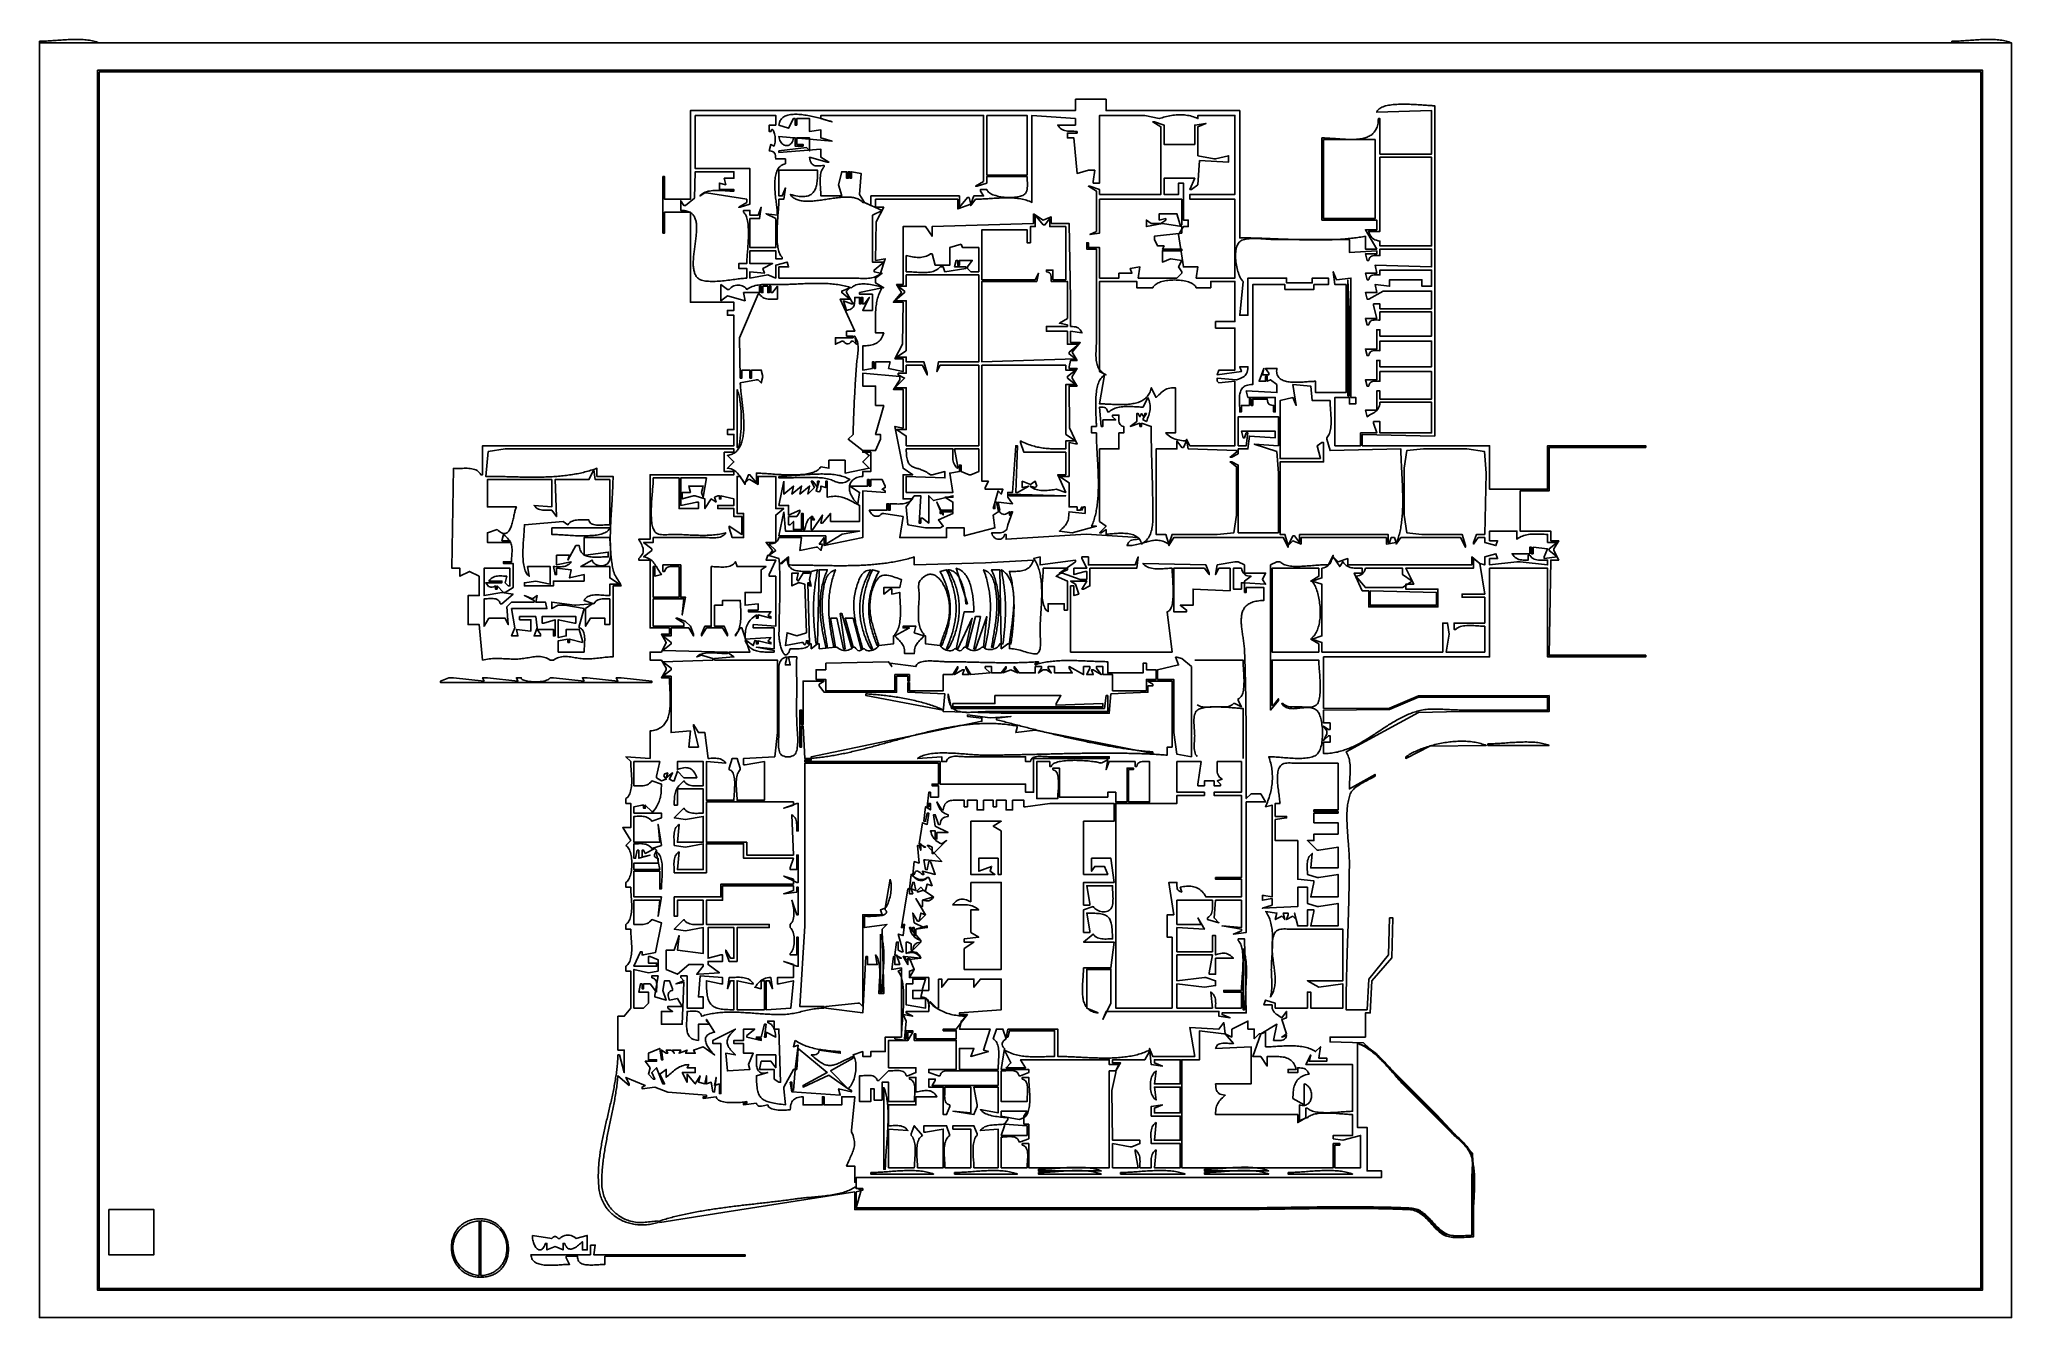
# Model space of a CAD drawing. Header units: metres. Extents: x 0 to 1224, y 0 to 793.
import ezdxf

# ---------------------------------------------------------------- set-up
doc = ezdxf.new("R2010")
doc.units = ezdxf.units.M

msp = doc.modelspace()

# ---------------------------------------------------------------- linework, layer by layer
for points in [[(0, 792), (0, 791), (37, 791), (36.2126, 791.3097), (35.3986, 791.5906), (34.5593, 791.8437), (33.6961, 792.0702), (32.8104, 792.2713), (31.9035, 792.4479), (30.9768, 792.6014), (30.0318, 792.7327), (29.0697, 792.843), (28.0921, 792.9335), (27.1002, 793.0053), (26.0955, 793.0596), (25.0793, 793.0973), (24.053, 793.1198), (23.0181, 793.128), (21.9758, 793.1232), (20.9277, 793.1065), (19.8749, 793.0789), (18.8191, 793.0417), (17.7614, 792.996), (16.7034, 792.9428), (15.6464, 792.8834), (14.5918, 792.8188), (13.5409, 792.7501), (12.4952, 792.6786), (11.456, 792.6053), (10.4248, 792.5314), (9.4029, 792.458), (8.3916, 792.3862), (7.3924, 792.3172), (6.4067, 792.2521), (5.4359, 792.192), (4.4812, 792.138), (3.5442, 792.0913), (2.6262, 792.053), (1.7285, 792.0243), (0.8527, 792.0062), (0, 792)], [(0, 791), (0, 0), (1224, 0), (1224, 791), (0, 791)], [(1187, 792), (1187, 791), (1224, 791), (1223.2126, 791.3097), (1222.3986, 791.5906), (1221.5593, 791.8437), (1220.6961, 792.0702), (1219.8104, 792.2712), (1218.9035, 792.4479), (1217.9768, 792.6013), (1217.0318, 792.7326), (1216.0697, 792.843), (1215.0921, 792.9335), (1214.1002, 793.0053), (1213.0955, 793.0595), (1212.0793, 793.0973), (1211.053, 793.1197), (1210.0181, 793.128), (1208.9758, 793.1232), (1207.9277, 793.1064), (1206.8749, 793.0789), (1205.8191, 793.0417), (1204.7614, 792.9959), (1203.7034, 792.9428), (1202.6464, 792.8833), (1201.5918, 792.8187), (1200.5409, 792.7501), (1199.4952, 792.6786), (1198.456, 792.6053), (1197.4248, 792.5314), (1196.4029, 792.458), (1195.3916, 792.3862), (1194.3924, 792.3172), (1193.4067, 792.2521), (1192.4359, 792.192), (1191.4812, 792.138), (1190.5442, 792.0913), (1189.6262, 792.053), (1188.7285, 792.0243), (1187.8527, 792.0062), (1187, 792)], [(36, 774), (36, 17), (1206, 17), (1206, 774), (36, 774)], [(37, 773), (37, 18), (1205, 18), (1205, 773), (37, 773)], [(643, 756), (643, 749), (404, 749), (404, 694), (388, 694), (388, 708), (387, 708), (387, 673), (388, 673), (388, 686), (404, 686), (404, 630), (431, 630), (431, 625), (427, 625), (427, 622), (431, 622), (431, 551), (427, 551), (427, 548), (431, 548), (431, 541), (275, 541), (275, 523), (274, 523), (273.49, 523.8012), (272.9121, 524.4905), (272.2715, 525.076), (271.5738, 525.5658), (270.8241, 525.9679), (270.028, 526.2905), (269.1907, 526.5417), (268.3176, 526.7297), (267.414, 526.8624), (266.4854, 526.9481), (265.5371, 526.9948), (264.5744, 527.0106), (263.6028, 527.0038), (262.6275, 526.9822), (261.654, 526.9542), (260.6875, 526.9277), (259.7335, 526.911), (258.7974, 526.912), (257.8844, 526.939), (257, 527), (256, 465), (261, 465), (261, 460), (267, 463), (273, 460), (273, 448), (266, 448), (266, 430), (273, 430), (275, 408), (276.0715, 408.2336), (277.125, 408.4283), (278.162, 408.5871), (279.1842, 408.7128), (280.1932, 408.8084), (281.1904, 408.8769), (282.1775, 408.921), (283.156, 408.9439), (284.1276, 408.9483), (285.0938, 408.9372), (286.0562, 408.9136), (287.0164, 408.8803), (287.9759, 408.8403), (288.9364, 408.7965), (289.8995, 408.7518), (290.8666, 408.7093), (291.8394, 408.6716), (292.8195, 408.6419), (293.8084, 408.6231), (294.8077, 408.618), (295.8191, 408.6295), (296.844, 408.6607), (297.8842, 408.7145), (298.7808, 408.7878), (299.6906, 408.8917), (300.6116, 409.0195), (301.542, 409.1647), (302.4799, 409.3209), (303.4235, 409.4815), (304.371, 409.6401), (305.3204, 409.7901), (306.27, 409.925), (307.2178, 410.0384), (308.162, 410.1236), (309.1008, 410.1743), (310.0323, 410.1838), (310.9547, 410.1458), (311.8661, 410.0536), (312.7647, 409.9008), (313.6485, 409.6809), (314.5158, 409.3874), (315.3647, 409.0137), (316.1934, 408.5534), (317, 408), (318, 408), (319, 408), (319.8065, 408.5534), (320.6351, 409.0137), (321.484, 409.3874), (322.3513, 409.6809), (323.2352, 409.9008), (324.1337, 410.0536), (325.0451, 410.1458), (325.9675, 410.1838), (326.899, 410.1743), (327.8378, 410.1236), (328.7821, 410.0384), (329.7299, 409.925), (330.6794, 409.7901), (331.6289, 409.6401), (332.5763, 409.4815), (333.5199, 409.3209), (334.4578, 409.1647), (335.3882, 409.0195), (336.3092, 408.8917), (337.219, 408.7878), (338.1157, 408.7145), (339.049, 408.674), (339.9988, 408.6666), (340.9633, 408.6885), (341.9408, 408.7359), (342.9295, 408.8052), (343.9276, 408.8926), (344.9334, 408.9944), (345.9451, 409.1069), (346.961, 409.2263), (347.9792, 409.349), (348.9981, 409.4711), (350.0159, 409.5891), (351.0307, 409.6991), (352.0409, 409.7975), (353.0447, 409.8805), (354.0403, 409.9444), (355.026, 409.9854), (356, 410), (356, 454), (361, 454), (360.6139, 454.9515), (360.1537, 455.8671), (359.6402, 456.7561), (359.0944, 457.6283), (358.5372, 458.4931), (357.9896, 459.3599), (357.4725, 460.2385), (357.0069, 461.1382), (356.6138, 462.0686), (356.314, 463.0393), (356.1008, 463.9337), (355.9018, 464.838), (355.7163, 465.7519), (355.5442, 466.675), (355.3851, 467.607), (355.2385, 468.5476), (355.1041, 469.4963), (354.9817, 470.453), (354.8707, 471.4172), (354.7708, 472.3887), (354.6817, 473.3671), (354.6031, 474.3521), (354.5345, 475.3433), (354.4756, 476.3404), (354.426, 477.3432), (354.3854, 478.3512), (354.3534, 479.3641), (354.3297, 480.3816), (354.3138, 481.4034), (354.3055, 482.4292), (354.3043, 483.4586), (354.3099, 484.4912), (354.322, 485.5269), (354.3402, 486.5651), (354.3641, 487.6057), (354.3933, 488.6482), (354.4275, 489.6923), (354.4664, 490.7378), (354.5096, 491.7842), (354.5566, 492.8313), (354.6073, 493.8788), (354.6611, 494.9262), (354.7177, 495.9732), (354.7768, 497.0197), (354.838, 498.0651), (354.901, 499.1092), (354.9653, 500.1516), (355.0307, 501.192), (355.0967, 502.2302), (355.163, 503.2657), (355.2293, 504.2982), (355.2952, 505.3274), (355.3602, 506.353), (355.4241, 507.3747), (355.4866, 508.392), (355.5471, 509.4047), (355.6054, 510.4125), (355.6611, 511.415), (355.7139, 512.4119), (355.7634, 513.4029), (355.8092, 514.3875), (355.8509, 515.3656), (355.8883, 516.3368), (355.9209, 517.3007), (355.9484, 518.257), (355.9704, 519.2055), (355.9866, 520.1456), (355.9965, 521.0772), (356, 522), (346, 522), (346, 527), (345.0814, 526.6716), (344.1592, 526.3559), (343.2336, 526.0529), (342.3045, 525.7621), (341.3721, 525.4834), (340.4364, 525.2165), (339.4975, 524.9613), (338.5555, 524.7174), (337.6104, 524.4846), (336.6624, 524.2628), (335.7114, 524.0516), (334.7576, 523.8508), (333.801, 523.6602), (332.8417, 523.4796), (331.8797, 523.3087), (330.9152, 523.1473), (329.9483, 522.9951), (328.9788, 522.852), (328.0071, 522.7176), (327.033, 522.5918), (326.0568, 522.4742), (325.0784, 522.3648), (324.098, 522.2632), (323.1156, 522.1692), (322.1312, 522.0826), (321.145, 522.0031), (320.157, 521.9305), (319.1673, 521.8646), (318.176, 521.8051), (317.1831, 521.7518), (316.1887, 521.7044), (315.1929, 521.6628), (314.1957, 521.6267), (313.1973, 521.5958), (312.1976, 521.5699), (311.1968, 521.5488), (310.1949, 521.5323), (309.1921, 521.5201), (308.1883, 521.512), (307.1836, 521.5077), (306.1782, 521.507), (305.1721, 521.5097), (304.1653, 521.5155), (303.1579, 521.5242), (302.1501, 521.5356), (301.1418, 521.5495), (300.1332, 521.5655), (299.1243, 521.5835), (298.1151, 521.6032), (297.1059, 521.6244), (296.0965, 521.6469), (295.0872, 521.6704), (294.0779, 521.6947), (293.0688, 521.7195), (292.0598, 521.7446), (291.0512, 521.7699), (290.0429, 521.7949), (289.0351, 521.8196), (288.0277, 521.8437), (287.0209, 521.8669), (286.0148, 521.889), (285.0093, 521.9098), (284.0047, 521.929), (283.0009, 521.9464), (281.998, 521.9618), (280.9961, 521.9749), (279.9953, 521.9855), (278.9956, 521.9934), (277.9971, 521.9983), (277, 522), (278.6034, 537.3966), (289, 539), (315, 539), (431, 539), (431, 537), (425, 537), (425, 525), (431, 525), (431, 523), (379, 523), (379, 483), (372, 483), (372.5001, 482.0384), (372.9791, 481.1316), (373.4253, 480.2722), (373.8273, 479.453), (374.1732, 478.6665), (374.4516, 477.9055), (374.6508, 477.1627), (374.7593, 476.4309), (374.7652, 475.7026), (374.6572, 474.9707), (374.4235, 474.2277), (374.0525, 473.4665), (373.5327, 472.6796), (372.8524, 471.8599), (372, 471), (372, 470), (379, 470), (379, 428), (391, 428), (391, 424), (386, 424), (389, 419), (386, 413), (379, 413), (379, 408), (386, 408), (389, 403), (389, 402), (386, 397), (391, 397), (391.0054, 396.2629), (391.021, 395.505), (391.0453, 394.728), (391.0769, 393.9331), (391.1145, 393.122), (391.1568, 392.2962), (391.2022, 391.457), (391.2496, 390.606), (391.2975, 389.7448), (391.3445, 388.8747), (391.3893, 387.9972), (391.4305, 387.114), (391.4667, 386.2264), (391.4967, 385.3359), (391.5189, 384.4441), (391.5322, 383.5524), (391.5349, 382.6623), (391.5259, 381.7753), (391.5038, 380.8929), (391.4672, 380.0166), (391.4146, 379.1479), (391.3448, 378.2882), (391.2564, 377.4391), (391.148, 376.602), (391.0183, 375.7785), (390.8659, 374.97), (390.6893, 374.178), (390.4874, 373.404), (390.2586, 372.6495), (390.0016, 371.916), (389.7151, 371.2049), (389.3977, 370.5178), (389.048, 369.8562), (388.6646, 369.2215), (388.2463, 368.6153), (387.7915, 368.039), (387.2991, 367.4941), (386.7675, 366.9821), (386.1954, 366.5045), (385.5815, 366.0628), (384.9244, 365.6585), (384.2227, 365.293), (383.4751, 364.9679), (382.6801, 364.6847), (381.8365, 364.4448), (380.9429, 364.2497), (379.9978, 364.1009), (379, 364), (379, 347), (364, 348), (367, 345), (367.0108, 344.2656), (367.041, 343.4733), (367.0867, 342.6286), (367.1444, 341.7374), (367.2103, 340.8055), (367.2809, 339.8385), (367.3523, 338.8422), (367.421, 337.8224), (367.4833, 336.7848), (367.5354, 335.7353), (367.5738, 334.6794), (367.5948, 333.623), (367.5946, 332.5719), (367.5697, 331.5317), (367.5163, 330.5083), (367.4307, 329.5073), (367.3093, 328.5346), (367.1485, 327.5959), (366.9445, 326.6969), (366.6937, 325.8434), (366.3924, 325.0412), (366.037, 324.2959), (365.6236, 323.6134), (365.1488, 322.9994), (364.6088, 322.4597), (364, 322), (364, 319), (367, 319), (367, 304), (362, 304), (367, 296), (364, 293), (364.5108, 292.6065), (364.9837, 292.118), (365.4189, 291.5417), (365.8162, 290.8849), (366.1756, 290.1549), (366.4972, 289.3591), (366.781, 288.5047), (367.027, 287.5991), (367.2351, 286.6497), (367.4053, 285.6636), (367.5378, 284.6483), (367.6324, 283.611), (367.6891, 282.5591), (367.708, 281.4999), (367.6891, 280.4407), (367.6324, 279.3888), (367.5378, 278.3515), (367.4053, 277.3362), (367.2351, 276.3502), (367.0269, 275.4007), (366.781, 274.4951), (366.4972, 273.6408), (366.1756, 272.845), (365.8162, 272.115), (365.4189, 271.4582), (364.9837, 270.8819), (364.5108, 270.3934), (364, 270), (364, 267), (367, 267), (367.0108, 266.2656), (367.041, 265.4732), (367.0867, 264.6286), (367.1444, 263.7374), (367.2103, 262.8054), (367.2809, 261.8384), (367.3523, 260.8422), (367.421, 259.8224), (367.4833, 258.7848), (367.5354, 257.7352), (367.5738, 256.6794), (367.5948, 255.623), (367.5946, 254.5719), (367.5697, 253.5317), (367.5163, 252.5083), (367.4307, 251.5073), (367.3093, 250.5346), (367.1485, 249.5959), (366.9445, 248.6969), (366.6937, 247.8435), (366.3924, 247.0412), (366.037, 246.296), (365.6236, 245.6135), (365.1488, 244.9995), (364.6088, 244.4597), (364, 244), (364, 241), (367, 241), (367.0108, 240.2656), (367.041, 239.4732), (367.0867, 238.6286), (367.1444, 237.7374), (367.2103, 236.8054), (367.2809, 235.8384), (367.3523, 234.8422), (367.421, 233.8224), (367.4833, 232.7848), (367.5354, 231.7352), (367.5738, 230.6794), (367.5948, 229.623), (367.5946, 228.5719), (367.5697, 227.5317), (367.5163, 226.5083), (367.4307, 225.5073), (367.3093, 224.5346), (367.1485, 223.5959), (366.9445, 222.6969), (366.6937, 221.8435), (366.3924, 221.0412), (366.037, 220.296), (365.6236, 219.6135), (365.1488, 218.9995), (364.6088, 218.4597), (364, 218), (364, 215), (367, 215), (367, 192), (363, 187), (359, 187), (359, 166), (363, 166), (363, 152), (360, 163), (359, 163), (358.9749, 162.0518), (358.9392, 161.1023), (358.893, 160.1515), (358.8367, 159.1995), (358.7705, 158.2463), (358.6947, 157.2919), (358.6097, 156.3363), (358.5156, 155.3797), (358.4129, 154.422), (358.3017, 153.4632), (358.1825, 152.5034), (358.0554, 151.5426), (357.9207, 150.5809), (357.7789, 149.6183), (357.63, 148.6548), (357.4745, 147.6904), (357.3126, 146.7253), (357.1446, 145.7593), (356.9708, 144.7926), (356.7914, 143.8252), (356.6069, 142.8572), (356.4174, 141.8884), (356.2233, 140.9191), (356.0248, 139.9492), (355.8222, 138.9787), (355.6159, 138.0077), (355.4061, 137.0362), (355.1931, 136.0643), (354.9771, 135.092), (354.7586, 134.1192), (354.5377, 133.1462), (354.3148, 132.1728), (354.0901, 131.1991), (353.864, 130.2252), (353.6367, 129.2511), (353.4085, 128.2767), (353.1797, 127.3023), (352.9507, 126.3277), (352.7216, 125.353), (352.4928, 124.3783), (352.2645, 123.4036), (352.0371, 122.4288), (351.8109, 121.4542), (351.5861, 120.4796), (351.363, 119.5051), (351.1419, 118.5307), (350.9231, 117.5566), (350.707, 116.5827), (350.4937, 115.609), (350.2835, 114.6356), (350.0769, 113.6625), (349.874, 112.6897), (349.6751, 111.7173), (349.4805, 110.7454), (349.2906, 109.7739), (349.1056, 108.8028), (348.9258, 107.8323), (348.7515, 106.8623), (348.5829, 105.8929), (348.4205, 104.9241), (348.2643, 103.956), (348.1149, 102.9885), (347.9723, 102.0218), (347.837, 101.0557), (347.7092, 100.0905), (347.5892, 99.1261), (347.4773, 98.1625), (347.3738, 97.1998), (347.279, 96.238), (347.1931, 95.2771), (347.1165, 94.3173), (347.0494, 93.3584), (346.9921, 92.4006), (346.945, 91.4438), (346.9083, 90.4882), (346.8823, 89.5337), (346.8673, 88.5803), (346.8635, 87.6282), (346.8713, 86.6773), (346.891, 85.7277), (346.9228, 84.7794), (346.9671, 83.8325), (347.0241, 82.8869), (347.0941, 81.9427), (347.1775, 81)], [(791.7716, 348.6033), (792.3206, 348.9074), (792.8318, 349.3037), (793.3058, 349.7865), (793.7431, 350.3502), (794.1443, 350.989), (794.51, 351.6974), (794.8409, 352.4695), (795.1374, 353.2999), (795.4003, 354.1828), (795.63, 355.1125), (795.8272, 356.0834), (795.9925, 357.0898), (796.1265, 358.1261), (796.2297, 359.1866), (796.3029, 360.2656), (796.3464, 361.3574), (796.361, 362.4565), (796.3473, 363.557), (796.3058, 364.6534), (796.2371, 365.7401), (796.1418, 366.8112), (796.0206, 367.8613), (795.874, 368.8845), (795.7025, 369.8752), (795.5069, 370.8279), (795.2877, 371.7367), (795.0454, 372.5961), (794.7807, 373.4004), (794.4942, 374.1438), (794.1865, 374.8209), (793.8581, 375.4258), (793.5097, 375.9529), (793.1419, 376.3966), (792.5963, 376.9104), (792.0126, 377.3415), (791.3936, 377.6959), (790.7421, 377.9796), (790.0609, 378.1987), (789.3527, 378.3593), (788.6203, 378.4673), (787.8665, 378.5288), (787.094, 378.5499), (786.3057, 378.5365), (785.5042, 378.4948), (784.6925, 378.4307), (783.8732, 378.3504), (783.0492, 378.2597), (782.2231, 378.1648), (781.3978, 378.0718), (780.5761, 377.9866), (779.7608, 377.9153), (778.9545, 377.8639), (778.1601, 377.8385), (777.3804, 377.8451), (776.6181, 377.8897), (775.876, 377.9784), (775.1569, 378.1173), (774.4636, 378.3123), (773.7988, 378.5695), (773.1653, 378.895), (772.5659, 379.2947), (772.0033, 379.7747), (771.4804, 380.3411), (771, 381), (772, 381), (772.7024, 380.3253), (773.4752, 379.8082), (774.3087, 379.429), (775.1932, 379.168), (776.119, 379.0055), (777.0764, 378.922), (778.0559, 378.8977), (779.0476, 378.913), (780.042, 378.9482), (781.0293, 378.9838), (782, 379), (782.8428, 378.9801), (783.77, 378.9321), (784.7601, 378.8728), (785.7919, 378.8191), (786.8442, 378.7881), (787.8956, 378.7968), (788.925, 378.862), (789.911, 379.0007), (790.8325, 379.2299), (791.6681, 379.5666), (792.3966, 380.0277), (792.8277, 380.4382), (793.211, 380.9437), (793.549, 381.5379), (793.8438, 382.2143), (794.0979, 382.9668), (794.3135, 383.7889), (794.493, 384.6744), (794.6387, 385.6169), (794.7529, 386.6101), (794.8379, 387.6478), (794.8962, 388.7236), (794.9299, 389.8311), (794.9415, 390.9641), (794.9332, 392.1162), (794.9074, 393.2812), (794.8664, 394.4527), (794.8126, 395.6244), (794.7482, 396.7899), (794.6756, 397.943), (794.5971, 399.0774), (794.515, 400.1867), (794.4317, 401.2646), (794.3495, 402.3048), (794.2707, 403.301), (794.1977, 404.2468), (794.1327, 405.136), (794.0781, 405.9623), (794.0362, 406.7192), (794.0094, 407.4005), (794, 408), (765, 408), (765, 380), (766, 380), (769, 384), (769, 383), (764, 377), (764, 467), (768, 469), (769, 469), (770, 469), (770.4853, 468.5119), (771.0373, 468.0776), (771.6521, 467.6944), (772.3258, 467.3597), (773.0545, 467.0709), (773.8343, 466.8253), (774.6614, 466.6204), (775.5318, 466.4536), (776.4416, 466.3221), (777.387, 466.2235), (778.3641, 466.1551), (779.3689, 466.1142), (780.3977, 466.0984), (781.4465, 466.1048), (782.5113, 466.1311), (783.5884, 466.1744), (784.6738, 466.2323), (785.7637, 466.3021), (786.8541, 466.3811), (787.9412, 466.4669), (789.0211, 466.5567), (790.0898, 466.648), (791.1436, 466.738), (792.1784, 466.8244), (793.1905, 466.9043), (794.1759, 466.9752), (795.1307, 467.0345), (796.051, 467.0796), (796.9331, 467.1078), (797.7729, 467.1166), (798.5665, 467.1032), (799.3102, 467.0652), (800, 467), (803, 473), (802.6509, 471.924), (802.3229, 470.9196), (801.9967, 469.9874), (801.6534, 469.1285), (801.2738, 468.3438), (800.8389, 467.634), (800.3296, 467.0001), (799.7269, 466.443), (799.0116, 465.9635), (798.1647, 465.5626), (797.1672, 465.2411), (796, 465), (796, 459), (790, 457), (789, 457), (794, 460), (794, 465), (765, 465), (765, 413), (794, 413), (794, 418), (789, 421), (790, 421), (796, 419), (796, 413), (871, 413), (871, 431), (874, 431), (875, 424), (873, 413), (897, 413), (897, 429), (896.1838, 429.0147), (895.2987, 429.0543), (894.3543, 429.1121), (893.3601, 429.1813), (892.3257, 429.2552), (891.2607, 429.327), (890.1747, 429.39), (889.0774, 429.4374), (887.9783, 429.4625), (886.887, 429.4585), (885.813, 429.4186), (884.7661, 429.3362), (883.7558, 429.2045), (882.7917, 429.0166), (881.8834, 428.766), (881.0404, 428.4457), (880.2725, 428.0491), (879.5891, 427.5695), (879, 427), (878, 427), (878, 431), (897, 431), (897, 447), (883, 447), (883, 449), (897, 449), (894, 468), (897, 467), (897, 472), (904, 474), (905, 471), (900, 471), (900, 467), (917, 469), (918, 469), (919, 469), (936, 467), (936, 470), (935.031, 469.9879), (934.0626, 469.9615), (933.1002, 469.9356), (932.1493, 469.9254), (931.2153, 469.9456), (930.3035, 470.0113), (929.4194, 470.1374), (928.5684, 470.3388), (927.756, 470.6306), (926.9875, 471.0277), (926.2684, 471.5449), (925.6041, 472.1974), (925, 473), (924, 473), (924, 470), (922.9081, 470.0045), (921.874, 470.0201), (920.8943, 470.0613), (919.966, 470.1427), (919.0857, 470.2791), (918.2502, 470.485), (917.4565, 470.775), (916.7011, 471.1639), (915.981, 471.6662), (915.2929, 472.2965), (914.6336, 473.0696), (914, 474), (925, 474), (925, 478), (926, 478), (926, 474), (927, 474), (927, 478), (936, 477), (934, 472), (934, 471), (942, 472), (937, 476), (937, 477), (942, 481), (936, 481), (936, 486), (935.0038, 486.009), (934.0041, 486.0328), (933.0022, 486.0661), (931.9995, 486.1035), (930.9974, 486.14), (929.9973, 486.1701), (929.0007, 486.1888), (928.0089, 486.1907), (927.0234, 486.1706), (926.0456, 486.1233), (925.0768, 486.0436), (924.1186, 485.9261), (923.1722, 485.7657), (922.2392, 485.557), (921.3209, 485.295), (920.4188, 484.9743), (919.5342, 484.5897), (918.6686, 484.1359), (917.8234, 483.6077), (917, 483), (917, 488), (900, 488), (900, 482), (905, 482), (904, 479), (897, 481), (897, 484), (893, 484), (890, 480), (890, 481), (892, 486), (897, 486), (898, 524), (896.9722, 537.3966), (886, 539), (859, 539), (848.6034, 537.9722), (847, 527), (847, 498), (848.6034, 487.0278), (858, 486), (883, 486), (885, 479), (885, 478), (882, 484), (845, 484), (842, 480), (842.3446, 480.8533), (842.671, 481.7178), (842.9798, 482.5931), (843.2712, 483.4789), (843.5457, 484.3747), (843.8037, 485.2803), (844.0457, 486.1952), (844.272, 487.1193), (844.4831, 488.052), (844.6795, 488.9931), (844.8615, 489.9422), (845.0296, 490.8989), (845.1841, 491.8629), (845.3256, 492.8339), (845.4544, 493.8116), (845.5709, 494.7955), (845.6756, 495.7852), (845.769, 496.7806), (845.8513, 497.7812), (845.9231, 498.7866), (845.9848, 499.7966), (846.0367, 500.8108), (846.0794, 501.8287), (846.1133, 502.8502), (846.1386, 503.8748), (846.156, 504.9021), (846.1658, 505.9319), (846.1684, 506.9638), (846.1643, 507.9974), (846.1539, 509.0324), (846.1375, 510.0684), (846.1157, 511.1052), (846.0888, 512.1422), (846.0573, 513.1793), (846.0216, 514.216), (845.9822, 515.252), (845.9393, 516.287), (845.8935, 517.3205), (845.8452, 518.3523), (845.7949, 519.3821), (845.7428, 520.4093), (845.6895, 521.4338), (845.6354, 522.4551), (845.5809, 523.473), (845.5264, 524.487), (845.4724, 525.4968), (845.4192, 526.5021), (845.3674, 527.5025), (845.3172, 528.4977), (845.2692, 529.4873), (845.2237, 530.471), (845.1813, 531.4484), (845.1422, 532.4192), (845.107, 533.383), (845.0761, 534.3395), (845.0498, 535.2883), (845.0286, 536.2291), (845.013, 537.1616), (845.0033, 538.0853), (845, 539), (801, 538), (799, 545), (799, 546), (799.5026, 546.5121), (799.9423, 547.1088), (800.3229, 547.7834), (800.6478, 548.5293), (800.9207, 549.34), (801.1451, 550.2088), (801.3248, 551.1292), (801.4632, 552.0945), (801.564, 553.0982), (801.6308, 554.1338), (801.6671, 555.1945), (801.6767, 556.2738), (801.663, 557.3652), (801.6298, 558.4619), (801.5805, 559.5575), (801.5188, 560.6454), (801.4483, 561.7189), (801.3727, 562.7715), (801.2954, 563.7966), (801.2201, 564.7875), (801.1505, 565.7378), (801.09, 566.6407), (801.0424, 567.4898), (801.0112, 568.2784), (801, 569), (790, 569), (789, 578), (778, 579), (780, 566), (778, 571), (770, 569), (770, 533), (795, 533), (793, 541), (796, 543), (797, 543), (797, 531), (770, 531), (770, 486), (773, 486), (775, 479), (775, 478), (772, 484), (704, 484), (701, 479), (701, 480), (703, 486), (731, 486), (741.3966, 487.0278), (743, 498), (743, 528), (739, 531), (740, 531), (744, 529), (744, 487), (769, 487), (769, 524), (767.9722, 537.3966), (754, 542), (769, 541), (769, 559), (744, 559), (744, 541), (749, 541), (750, 549), (749, 549), (748, 546), (747, 546), (746, 550), (767, 550), (767, 546), (751, 547), (750, 539), (744, 539), (744, 536), (740, 534), (739, 534), (743, 537), (743, 538), (713, 539), (712, 545), (714, 541), (742, 541), (742, 581), (732, 580), (731, 581), (731, 583), (743, 582), (744.1775, 582.3456), (745.2261, 582.7021), (746.1518, 583.0837), (746.9612, 583.5047), (747.6604, 583.9793), (748.2557, 584.5218), (748.7535, 585.1464), (749.1601, 585.8674), (749.4817, 586.699), (749.7247, 587.6555), (749.8953, 588.751), (750, 590), (745, 590), (746, 587), (731, 585), (732, 588), (742, 588), (742, 614), (730, 614), (730, 618), (742, 618), (742, 643), (727, 643), (727, 639), (718, 639), (717.7641, 639.5255), (717.4401, 640.0211), (717.0331, 640.4866), (716.5484, 640.922), (715.991, 641.3275), (715.3663, 641.7029), (714.6794, 642.0482), (713.9355, 642.3636), (713.1397, 642.6489), (712.2972, 642.9042), (711.4133, 643.1294), (710.4931, 643.3246), (709.5417, 643.4898), (708.5645, 643.6249), (707.5665, 643.7301), (706.553, 643.8051), (705.529, 643.8502), (704.5, 643.8652), (703.4709, 643.8502), (702.4469, 643.8051), (701.4334, 643.7301), (700.4354, 643.6249), (699.4582, 643.4898), (698.5068, 643.3246), (697.5866, 643.1294), (696.7027, 642.9042), (695.8602, 642.6489), (695.0644, 642.3636), (694.3205, 642.0482), (693.6336, 641.7029), (693.0089, 641.3275), (692.4515, 640.922), (691.9668, 640.4866), (691.5598, 640.0211), (691.2358, 639.5255), (691, 639), (681, 639), (681, 643), (658, 643), (658, 587), (662, 585), (661.0938, 585.476), (660.2766, 585.9963), (659.5438, 586.5589), (658.8912, 587.1613), (658.3144, 587.8014), (657.809, 588.477), (657.3707, 589.1858), (656.9952, 589.9256), (656.678, 590.6941), (656.4148, 591.4892), (656.2014, 592.3086), (656.0332, 593.1501), (655.906, 594.0114), (655.8154, 594.8904), (655.7571, 595.7847), (655.7267, 596.6922), (655.7199, 597.6106), (655.7322, 598.5376), (655.7594, 599.4712), (655.7971, 600.409), (655.841, 601.3488), (655.8866, 602.2884), (655.9297, 603.2256), (655.9658, 604.158), (655.9907, 605.0835), (656, 606), (656, 663), (650, 663), (650, 667), (651, 667), (651, 664), (658, 664), (658, 645), (670, 645), (670, 648), (678, 648), (677, 651), (683, 652), (682, 645), (706, 645), (709, 648), (709, 649), (707, 652), (709, 656), (702, 657), (697, 655), (697, 662), (709, 662), (709, 663), (697, 663), (698, 665), (694, 665), (692, 669), (692, 670), (692, 671), (709, 673), (709, 677), (697, 679), (687, 677), (687, 681), (690, 679), (695, 679), (696, 679), (699, 681), (699, 682), (695, 681), (695, 685), (706, 685), (708, 678), (709, 678), (709, 694), (658, 694), (658, 673), (652, 672), (656, 674), (656, 699), (651, 702), (652, 702), (658, 700), (658, 697), (696, 697), (696, 739), (691, 742), (692, 742), (698, 740), (698, 728), (717, 728), (717, 740), (724, 741), (719, 739), (719, 721), (729, 719), (730, 719), (738, 721), (738, 717), (720, 718), (719, 703), (715, 700), (714, 700), (717, 707), (698, 707), (698, 697), (707, 697), (707, 704), (710, 704), (710, 681), (713, 681), (713, 677), (710, 677), (707, 672), (710, 652), (719, 652), (718, 645), (742, 645), (742, 694), (714, 694), (714, 697), (742, 697), (742, 746), (719, 746), (719, 744), (718.1443, 744.416), (717.2643, 744.7879), (716.3622, 745.1169), (715.4399, 745.4041), (714.4994, 745.6509), (713.5428, 745.8584), (712.5721, 746.0279), (711.5894, 746.1608), (710.5965, 746.2581), (709.5957, 746.3211), (708.5889, 746.3512), (707.5781, 746.3494), (706.5654, 746.3171), (705.5528, 746.2556), (704.5423, 746.166), (703.5359, 746.0495), (702.5357, 745.9075), (701.5438, 745.7412), (700.562, 745.5518), (699.5925, 745.3405), (698.6373, 745.1086), (697.6985, 744.8574), (696.7779, 744.5881), (695.8777, 744.3018), (695, 744), (686, 746), (658, 746), (658, 704), (654, 704), (654, 705), (655, 712), (651, 712), (644, 710), (642, 732), (638, 732), (638, 735), (644, 735), (644, 736), (642.9489, 736.089), (641.9242, 736.1403), (640.9269, 736.1706), (639.9576, 736.1972), (639.0174, 736.237), (638.107, 736.3071), (637.2273, 736.4244), (636.3791, 736.606), (635.5633, 736.869), (634.7807, 737.2303), (634.0323, 737.7071), (633.3188, 738.3162), (632.641, 739.0748), (632, 740), (643, 740), (643, 744), (616, 746), (616, 692), (615.2081, 692.3873), (614.3901, 692.7403), (613.5473, 693.0602), (612.6812, 693.3485), (611.7932, 693.6065), (610.8846, 693.8356), (609.9568, 694.037), (609.0113, 694.2123), (608.0495, 694.3627), (607.0726, 694.4896), (606.0823, 694.5944), (605.0797, 694.6784), (604.0664, 694.743), (603.0437, 694.7896), (602.013, 694.8194), (600.9757, 694.8339), (599.9333, 694.8345), (598.8871, 694.8224), (597.8384, 694.7991), (596.7888, 694.7659), (595.7396, 694.7242), (594.6922, 694.6753), (593.648, 694.6206), (592.6084, 694.5614), (591.5748, 694.4992), (590.5486, 694.4352), (589.5311, 694.3709), (588.5238, 694.3075), (587.5282, 694.2466), (586.5455, 694.1893), (585.5771, 694.1371), (584.6246, 694.0914), (583.6892, 694.0534), (582.7723, 694.0246), (581.8755, 694.0063), (581, 694), (578, 690), (578, 691), (580, 696), (586, 696), (584, 699), (584, 700), (588, 700), (588.2474, 699.4457), (588.606, 698.9241), (589.0678, 698.4351), (589.6252, 697.9788), (590.2703, 697.5553), (590.9953, 697.1647), (591.7924, 696.807), (592.6538, 696.4823), (593.5718, 696.1907), (594.5386, 695.9322), (595.5463, 695.7069), (596.5872, 695.515), (597.6535, 695.3564), (598.7374, 695.2312), (599.8311, 695.1395), (600.9268, 695.0813), (602.0167, 695.0569), (603.0931, 695.0661), (604.1481, 695.1091), (605.1739, 695.1859), (606.1628, 695.2967), (607.107, 695.4414), (607.9987, 695.6202), (608.83, 695.8332), (609.5933, 696.0803), (610.2807, 696.3617), (610.8843, 696.6775), (611.3966, 697.0277), (611.9901, 697.6313), (612.4442, 698.3676), (612.7757, 699.2137), (613.0013, 700.1467), (613.1376, 701.1438), (613.2015, 702.1822), (613.2096, 703.239), (613.1788, 704.2914), (613.1256, 705.3166), (613.067, 706.2916), (613.0195, 707.1937), (613, 708), (588, 708), (588, 704), (582, 702), (581, 702), (586, 705), (586, 746), (485, 746), (485, 744), (492, 742), (491.4945, 742.1522), (490.9427, 742.3197), (490.3469, 742.5009), (489.7097, 742.6941), (489.0336, 742.8977), (488.3211, 743.1101), (487.5749, 743.3297), (486.7973, 743.5547), (485.991, 743.7836), (485.1584, 744.0147), (484.302, 744.2463), (483.4245, 744.4769), (482.5283, 744.7049), (481.6159, 744.9285), (480.6899, 745.1461), (479.7528, 745.3561), (478.8071, 745.5569), (477.8554, 745.7468), (476.9001, 745.9241), (475.9439, 746.0874), (474.9891, 746.2348), (474.0384, 746.3648), (473.0943, 746.4757), (472.1592, 746.566), (471.2358, 746.6339), (470.3266, 746.6778), (469.434, 746.6961), (468.5605, 746.6872), (467.7089, 746.6493), (466.8814, 746.581), (466.0807, 746.4804), (465.3094, 746.3461), (464.5698, 746.1764), (463.8646, 745.9695), (463.1962, 745.724), (462.5673, 745.4381), (461.9803, 745.1102), (461.4377, 744.7387), (460.9421, 744.322), (460.4959, 743.8583), (460.1018, 743.3462), (459.7623, 742.7838), (459.4798, 742.1696), (459.2569, 741.502), (459.0961, 740.7794), (459, 740)], [(813.6033, 324.8958), (813.9698, 325.662), (814.4271, 326.398), (814.9671, 327.1049), (815.5819, 327.7843), (816.2632, 328.4373), (817.0032, 329.0654), (817.7936, 329.67), (818.6265, 330.2523), (819.4938, 330.8137), (820.3875, 331.3557), (821.2994, 331.8795), (822.2215, 332.3865), (823.1458, 332.878), (824.0643, 333.3555), (824.9687, 333.8202), (825.8512, 334.2735), (826.7036, 334.7168), (827.5179, 335.1514), (828.2861, 335.5786), (829, 336), (829, 337), (813, 328), (813.0099, 328.8722), (813.0375, 329.7781), (813.0792, 330.7143), (813.1315, 331.677), (813.1908, 332.6628), (813.2537, 333.6679), (813.3168, 334.6889), (813.3763, 335.7222), (813.4289, 336.7642), (813.4711, 337.8112), (813.4993, 338.8598), (813.5101, 339.9063), (813.4998, 340.9472), (813.4651, 341.9789), (813.4024, 342.9977), (813.3082, 344.0001), (813.179, 344.9826), (813.0113, 345.9415), (812.8016, 346.8733), (812.5464, 347.7744), (812.2421, 348.6412), (811.8853, 349.4701), (811.4724, 350.2575), (811, 351), (856, 375.5016), (882, 376), (937, 376), (937, 386), (856, 385.892), (838, 378.2245), (797, 378), (797, 410), (900, 410), (900, 465), (936, 465), (936, 410), (997, 410), (997, 411), (937, 411), (938, 470), (943, 470), (940, 476), (940, 477), (943, 482), (938, 482), (938, 488), (919, 488), (919, 513), (937, 513), (937, 540), (997, 540), (997, 541), (936, 541), (936, 514), (900, 514), (900, 541), (821, 541), (821, 548), (866, 547), (866, 752), (865.4256, 752.0066), (864.789, 752.0256), (864.094, 752.0557), (863.344, 752.0955), (862.5427, 752.1436), (861.6938, 752.1987), (860.8007, 752.2594), (859.8672, 752.3244), (858.8969, 752.3923), (857.8933, 752.4617), (856.86, 752.5314), (855.8008, 752.5999), (854.7191, 752.6659), (853.6186, 752.728), (852.503, 752.785), (851.3758, 752.8353), (850.2406, 752.8778), (849.1011, 752.911), (847.9608, 752.9335), (846.8235, 752.9441), (845.6926, 752.9414), (844.5718, 752.9239), (843.4647, 752.8904), (842.375, 752.8395), (841.3062, 752.7699), (840.2619, 752.6801), (839.2458, 752.5689), (838.2615, 752.4349), (837.3125, 752.2766), (836.4026, 752.0929), (835.5352, 751.8823), (834.7141, 751.6435), (833.9428, 751.375), (833.225, 751.0757), (832.5642, 750.744), (831.9641, 750.3787), (831.4282, 749.9784), (830.9603, 749.5417), (830.5639, 749.0673), (830.2425, 748.5538), (830, 748), (864, 749), (864, 722), (832, 722), (832, 744), (831, 744), (830.9767, 743.0092), (830.909, 742.0684), (830.7981, 741.1761), (830.6452, 740.3313), (830.4514, 739.5328), (830.2178, 738.7793), (829.9457, 738.0696), (829.6363, 737.4026), (829.2906, 736.7769), (828.9099, 736.1915), (828.4953, 735.6452), (828.048, 735.1366), (827.5692, 734.6647), (827.0601, 734.2281), (826.5218, 733.8258), (825.9554, 733.4565), (825.3622, 733.119), (824.7433, 732.812), (824.1, 732.5345), (823.4333, 732.2852), (822.7444, 732.0628), (822.0345, 731.8663), (821.3048, 731.6943), (820.5565, 731.5457), (819.7907, 731.4193), (819.0085, 731.3139), (818.2112, 731.2282), (817.4, 731.1611), (816.5759, 731.1114), (815.7402, 731.0778), (814.8941, 731.0592), (814.0386, 731.0544), (813.175, 731.0621), (812.3045, 731.0812), (811.4282, 731.1104), (810.5473, 731.1485), (809.6629, 731.1944), (808.7763, 731.2468), (807.8886, 731.3046), (807.0009, 731.3665), (806.1145, 731.4313), (805.2305, 731.4979), (804.35, 731.565), (803.4743, 731.6314), (802.6046, 731.6959), (801.7419, 731.7573), (800.8875, 731.8145), (800.0425, 731.8661), (799.2081, 731.9111), (798.3855, 731.9482), (797.5758, 731.9761), (796.7802, 731.9938), (796, 732), (796, 681), (830, 681), (830, 675), (823, 675), (830, 663), (823, 663), (823, 671), (822.0483, 670.83), (821.0933, 670.6679), (820.1349, 670.5134), (819.1734, 670.3664), (818.2088, 670.2268), (817.2411, 670.0943), (816.2705, 669.9689), (815.2971, 669.8504), (814.3208, 669.7386), (813.3418, 669.6335), (812.3603, 669.5349), (811.3762, 669.4425), (810.3896, 669.3564), (809.4007, 669.2762), (808.4095, 669.202), (807.4161, 669.1335), (806.4205, 669.0705), (805.423, 669.0131), (804.4235, 668.9609), (803.4221, 668.9139), (802.419, 668.8718), (801.4141, 668.8347), (800.4076, 668.8022), (799.3996, 668.7744), (798.3902, 668.7509), (797.3794, 668.7317), (796.3673, 668.7167), (795.354, 668.7056), (794.3395, 668.6984), (793.3241, 668.6948), (792.3077, 668.6948), (791.2904, 668.6982), (790.2724, 668.7049), (789.2536, 668.7146), (788.2343, 668.7273), (787.2144, 668.7429), (786.194, 668.7611), (785.1733, 668.7818), (784.1523, 668.8049), (783.1311, 668.8302), (782.1098, 668.8576), (781.0884, 668.8869), (780.0671, 668.9181), (779.0459, 668.9509), (778.025, 668.9851), (777.0043, 669.0208), (775.984, 669.0576), (774.9642, 669.0955), (773.945, 669.1343), (772.9263, 669.1739), (771.9084, 669.2141), (770.8913, 669.2547), (769.8751, 669.2957), (768.8598, 669.3369), (767.8456, 669.3781), (766.8325, 669.4192), (765.8207, 669.4601), (764.8101, 669.5005), (763.8009, 669.5404), (762.7932, 669.5796), (761.7871, 669.618), (760.7825, 669.6554), (759.7797, 669.6916), (758.7787, 669.7266), (757.7795, 669.7601), (756.7824, 669.7921), (755.7873, 669.8223), (754.7943, 669.8507), (753.8035, 669.8771), (752.815, 669.9013), (751.8289, 669.9233), (750.8453, 669.9427), (749.8642, 669.9596), (748.8858, 669.9737), (747.91, 669.985), (746.9371, 669.9932), (745.967, 669.9982), (745, 670), (745, 749), (662, 749), (662, 756), (643, 756)], [(459, 740), (465, 738), (468, 744), (469, 744), (469, 740), (470, 740), (470, 744), (478, 744), (478, 736), (485, 737), (485, 732), (492, 730), (459, 733), (459.1206, 732.0811), (459.325, 731.2337), (459.6046, 730.4602), (459.9513, 729.7631), (460.3565, 729.1449), (460.812, 728.608), (461.3095, 728.155), (461.8405, 727.7882), (462.3968, 727.5102), (462.9699, 727.3235), (463.5516, 727.2305), (464.1334, 727.2336), (464.7071, 727.3355), (465.2642, 727.5385), (465.7964, 727.8452), (466.2955, 728.2579), (466.7529, 728.7793), (467.1604, 729.4116), (467.5097, 730.1576), (467.7923, 731.0195), (468, 732), (469, 732), (469, 727), (474, 727), (474, 728), (470, 728), (470, 732), (478, 732), (478, 724), (476, 726), (459, 724), (459, 723), (485, 725), (485, 720), (490, 717), (489, 717), (478, 720), (478.1849, 718.8008), (478.4413, 717.7853), (478.769, 716.9399), (479.1676, 716.2512), (479.6368, 715.7056), (480.1766, 715.2895), (480.7865, 714.9895), (481.4664, 714.7919), (482.2159, 714.6832), (483.0349, 714.6499), (483.923, 714.6785), (484.8801, 714.7554), (485.9058, 714.867), (487, 715), (487, 714), (486.4304, 713.4108), (485.9508, 712.7274), (485.5542, 711.9595), (485.2339, 711.1166), (484.9833, 710.2082), (484.7954, 709.2441), (484.6637, 708.2338), (484.5813, 707.1869), (484.5414, 706.113), (484.5374, 705.0217), (484.5625, 703.9225), (484.6099, 702.8252), (484.6729, 701.7392), (484.7447, 700.6742), (484.8186, 699.6398), (484.8878, 698.6456), (484.9456, 697.7012), (484.9852, 696.8161), (485, 696), (498, 696), (496, 703), (498, 711), (501, 711), (501, 707), (502, 707), (502, 711), (503, 711), (503, 707), (504, 707), (504, 711), (510, 710), (509, 697), (512, 692), (511, 692), (510.5537, 692.4698), (510.0748, 692.8976), (509.5642, 693.2848), (509.0231, 693.6328), (508.4528, 693.9433), (507.8544, 694.2176), (507.229, 694.4573), (506.5778, 694.6639), (505.9019, 694.839), (505.2026, 694.9839), (504.481, 695.1001), (503.7382, 695.1893), (502.9755, 695.2529), (502.1939, 695.2924), (501.3946, 695.3093), (500.5789, 695.305), (499.7478, 695.2812), (498.9026, 695.2392), (498.0443, 695.1807), (497.1742, 695.107), (496.2934, 695.0198), (495.4031, 694.9204), (494.5044, 694.8104), (493.5985, 694.6914), (492.6866, 694.5647), (491.7698, 694.4319), (490.8493, 694.2946), (489.9263, 694.1541), (489.0019, 694.012), (488.0772, 693.8698), (487.1535, 693.7291), (486.2319, 693.5912), (485.3135, 693.4577), (484.3996, 693.3301), (483.4913, 693.21), (482.5897, 693.0987), (481.6961, 692.9978), (480.8115, 692.9089), (479.9371, 692.8333), (479.0742, 692.7727), (478.2238, 692.7284), (477.3871, 692.7021), (476.5654, 692.6951), (475.7597, 692.7091), (474.9712, 692.7455), (474.201, 692.8057), (473.4505, 692.8914), (472.7206, 693.004), (472.0126, 693.145), (471.3276, 693.3159), (470.6668, 693.5182), (470.0313, 693.7535), (469.4224, 694.0231), (468.8412, 694.3286), (468.2887, 694.6716), (467.7663, 695.0534), (467.2751, 695.4757), (466.8162, 695.9399), (466.3907, 696.4475), (466, 697), (467.241, 696.6502), (468.4214, 696.3525), (469.5427, 696.1062), (470.6063, 695.9107), (471.6138, 695.7656), (472.5664, 695.6703), (473.4659, 695.6241), (474.3135, 695.6265), (475.1108, 695.677), (475.8593, 695.775), (476.5604, 695.9199), (477.2155, 696.1111), (477.8263, 696.3482), (478.3941, 696.6304), (478.9204, 696.9573), (479.4067, 697.3283), (479.8544, 697.7428), (480.2651, 698.2002), (480.6402, 698.7001), (480.9811, 699.2417), (481.2894, 699.8246), (481.5665, 700.4482), (481.8138, 701.112), (482.033, 701.8152), (482.2253, 702.5575), (482.3924, 703.3382), (482.5356, 704.1567), (482.6564, 705.0126), (482.7564, 705.9051), (482.8369, 706.8338), (482.8996, 707.7981), (482.9457, 708.7975), (482.9768, 709.8313), (482.9944, 710.8989), (483, 712), (459, 712), (459, 696), (461, 696), (463, 701), (462, 694), (459, 694), (458.9924, 693.3639), (458.9706, 692.6665), (458.9361, 691.9115), (458.8904, 691.1025), (458.8348, 690.2433), (458.7708, 689.3376), (458.6999, 688.3891), (458.6236, 687.4015), (458.5432, 686.3785), (458.4603, 685.3238), (458.3763, 684.2412), (458.2926, 683.1343), (458.2107, 682.0069), (458.1321, 680.8627), (458.0582, 679.7053), (457.9904, 678.5386), (457.9303, 677.3661), (457.8792, 676.1917), (457.8387, 675.019), (457.8101, 673.8517), (457.795, 672.6935), (457.7947, 671.5482), (457.8108, 670.4195), (457.8446, 669.3111), (457.8977, 668.2266), (457.9715, 667.1699), (458.0674, 666.1445), (458.1869, 665.1543), (458.3315, 664.2029), (458.5026, 663.2941), (458.7017, 662.4315), (458.9301, 661.6188), (459.1895, 660.8599), (459.4811, 660.1583), (459.8065, 659.5178), (460.1672, 658.9421), (460.5645, 658.4349), (461, 658), (461, 657), (457, 657), (457, 662), (441, 662), (441, 654), (455, 654), (449, 651), (450, 648), (441, 649), (441, 645), (452, 647), (457, 645), (457, 653), (464, 655), (465, 652), (459, 652), (459, 645), (505, 645), (505.8379, 644.9901), (506.7202, 644.9647), (507.6402, 644.9297), (508.5912, 644.8912), (509.5664, 644.8553), (510.5591, 644.8279), (511.5627, 644.815), (512.5703, 644.8229), (513.5752, 644.8574), (514.5708, 644.9247), (515.5503, 645.0307), (516.5069, 645.1816), (517.4341, 645.3833), (518.3249, 645.6419), (519.1728, 645.9635), (519.971, 646.354), (520.7127, 646.8196), (521.3913, 647.3662), (522, 648), (523, 648), (519, 645), (519, 642), (524, 639), (523.279, 639.2379), (522.4908, 639.4848), (521.6429, 639.736), (520.7426, 639.9867), (519.7972, 640.2321), (518.8143, 640.4675), (517.8011, 640.6882), (516.7651, 640.8893), (515.7136, 641.0663), (514.6541, 641.2142), (513.5939, 641.3284), (512.5404, 641.4041), (511.501, 641.4366), (510.483, 641.4211), (509.494, 641.3529), (508.5412, 641.2271), (507.6321, 641.0392), (506.7741, 640.7843), (505.9744, 640.4577), (505.2406, 640.0546), (504.58, 639.5702), (504, 639), (503.09, 639.2959), (502.1698, 639.5714), (501.2399, 639.8273), (500.3006, 640.064), (499.3525, 640.2823), (498.3958, 640.4827), (497.431, 640.6659), (496.4586, 640.8325), (495.479, 640.9831), (494.4925, 641.1183), (493.4997, 641.2388), (492.5009, 641.3452), (491.4966, 641.438), (490.4871, 641.518), (489.4729, 641.5858), (488.4545, 641.6419), (487.4321, 641.6869), (486.4064, 641.7216), (485.3776, 641.7466), (484.3462, 641.7624), (483.3127, 641.7696), (482.2774, 641.769), (481.2408, 641.7611), (480.2032, 641.7465), (479.1652, 641.7259), (478.1271, 641.6998), (477.0894, 641.669), (476.0524, 641.634), (475.0166, 641.5955), (473.9825, 641.554), (472.9504, 641.5102), (471.9207, 641.4648), (470.8939, 641.4183), (469.8705, 641.3713), (468.8507, 641.3245), (467.8351, 641.2786), (466.8241, 641.234), (465.8181, 641.1915), (464.8174, 641.1517), (463.8226, 641.1152), (462.8341, 641.0826), (461.8522, 641.0545), (460.8775, 641.0316), (459.9102, 641.0144), (458.9509, 641.0037), (458, 641), (457.0383, 641.0061), (456.0656, 641.0218), (455.0839, 641.0426), (454.0952, 641.0642), (453.1016, 641.0824), (452.1052, 641.0927), (451.1079, 641.091), (450.1119, 641.0728), (449.1191, 641.0338), (448.1317, 640.9698), (447.1516, 640.8763), (446.1809, 640.7492), (445.2217, 640.584), (444.276, 640.3764), (443.3459, 640.1222), (442.4333, 639.817), (441.5404, 639.4565), (440.6692, 639.0364), (439.8217, 638.5523), (439, 638), (438.4192, 638.7563), (437.7548, 639.3846), (437.0197, 639.8878), (436.2269, 640.2687), (435.3896, 640.5304), (434.5207, 640.6758), (433.6334, 640.7077), (432.7406, 640.6291), (431.8554, 640.4429), (430.9908, 640.152), (430.1599, 639.7593), (429.3758, 639.2678), (428.6515, 638.6804), (428, 638), (427, 638), (423, 641), (423, 631), (427, 634), (438, 631), (437, 636), (447, 636), (447, 640), (448, 640), (448, 636), (449, 636), (449, 640), (452, 640), (452, 636), (453, 636), (453, 640), (454, 640), (454, 636), (455, 636), (458, 640), (458, 633), (458, 632), (457.031, 631.9879), (456.0626, 631.9615), (455.1003, 631.9357), (454.1493, 631.9254), (453.2153, 631.9456), (452.3035, 632.0113), (451.4194, 632.1374), (450.5684, 632.3389), (449.756, 632.6306), (448.9875, 633.0277), (448.2684, 633.5449), (447.6041, 634.1974), (447, 635), (446, 635), (434.5293, 608), (435, 583), (436, 583), (436, 588), (440, 588), (441, 588), (441, 583), (442, 583), (442, 588), (448, 588), (449, 584), (448, 580), (446, 582), (445, 582), (435, 580), (435.0084, 579.4035), (435.03, 578.7758), (435.0638, 578.1182), (435.1089, 577.432), (435.1643, 576.7186), (435.2291, 575.9792), (435.3025, 575.2154), (435.3834, 574.4284), (435.4709, 573.6195), (435.5641, 572.7901), (435.6621, 571.9416), (435.764, 571.0753), (435.8687, 570.1926), (435.9755, 569.2948), (436.0834, 568.3832), (436.1913, 567.4593), (436.2985, 566.5242), (436.404, 565.5795), (436.5069, 564.6265), (436.6061, 563.6664), (436.7009, 562.7007), (436.7902, 561.7306), (436.8732, 560.7576), (436.9489, 559.783), (437.0164, 558.8082), (437.0748, 557.8344), (437.1231, 556.8631), (437.1604, 555.8955), (437.1858, 554.9331), (437.1984, 553.9771), (437.1971, 553.029), (437.1812, 552.0901), (437.1496, 551.1616), (437.1015, 550.2451), (437.0359, 549.3418), (436.9519, 548.453), (436.8486, 547.5802), (436.7249, 546.7246), (436.5801, 545.8877), (436.4132, 545.0707), (436.2232, 544.275), (436.0092, 543.502), (435.7703, 542.753), (435.5056, 542.0294), (435.2142, 541.3324), (434.895, 540.6635), (434.5472, 540.0241), (434.1699, 539.4153), (433.7621, 538.8387), (433.3229, 538.2955), (432.8514, 537.7871), (432.3466, 537.3149), (431.8077, 536.8801), (431.2336, 536.4842), (430.6235, 536.1285), (429.9764, 535.8143), (429.2915, 535.543), (428.5677, 535.316), (427.8042, 535.1345), (427, 535), (431, 531), (427, 527), (428.1979, 526.8233), (429.2469, 526.5769), (430.1629, 526.2657), (430.9619, 525.895), (431.6601, 525.4698), (432.2733, 524.9954), (432.8177, 524.4769), (433.3093, 523.9195), (433.7641, 523.3282), (434.198, 522.7084), (434.6272, 522.065), (435.0677, 521.4033), (435.5355, 520.7284), (436.0465, 520.0454), (436.617, 519.3596), (437.2628, 518.6761), (438, 518), (438, 517), (435, 522), (433, 522), (433, 499), (437, 499), (437, 484), (430, 484), (428, 490), (428, 491), (436, 486), (436, 497), (431, 497), (431, 502), (421, 502), (421, 504), (431, 504), (431, 508), (423, 510), (423, 508), (422, 508), (422, 510), (421, 510), (419, 509), (420, 506), (417, 508), (413, 502), (413, 508), (407, 510), (406, 510), (399, 508), (399, 512), (404, 512), (403, 516), (412, 516), (411, 512), (412, 509), (414, 521), (398, 521), (398, 504), (408, 506), (409, 506), (409, 502), (397, 502), (397, 521), (381, 521), (380.9916, 520.3376), (380.9677, 519.6161), (380.9298, 518.8394), (380.8796, 518.0111), (380.8187, 517.1353), (380.7486, 516.2156), (380.6711, 515.2558), (380.5876, 514.2598), (380.5, 513.2315), (380.4097, 512.1745), (380.3184, 511.0927), (380.2277, 509.99), (380.1392, 508.87), (380.0545, 507.7368), (379.9753, 506.594), (379.9032, 505.4454), (379.8398, 504.295), (379.7867, 503.1464), (379.7456, 502.0035), (379.7179, 500.8702), (379.7055, 499.7502), (379.7099, 498.6473), (379.7326, 497.5653), (379.7754, 496.5081), (379.8398, 495.4795), (379.9275, 494.4833), (380.0401, 493.5233), (380.1792, 492.6032), (380.3464, 491.727), (380.5433, 490.8985), (380.7716, 490.1213), (381.0329, 489.3994), (381.3288, 488.7366), (381.6608, 488.1366), (382.0308, 487.6034)], [(407, 746), (407, 713), (441, 713), (441, 691), (435, 689), (434, 689), (439, 692), (439, 694), (414, 698), (413, 698), (410, 696), (410.4753, 696.6184), (411.0428, 697.1605), (411.6951, 697.6308), (412.4247, 698.0338), (413.2241, 698.3741), (414.0857, 698.6564), (415.0021, 698.8851), (415.9657, 699.065), (416.9692, 699.2004), (418.005, 699.296), (419.0656, 699.3565), (420.1435, 699.3863), (421.2312, 699.39), (422.3212, 699.3722), (423.4061, 699.3375), (424.4783, 699.2905), (425.5304, 699.2357), (426.5548, 699.1777), (427.5441, 699.1211), (428.4907, 699.0704), (429.3873, 699.0303), (430.2262, 699.0053), (431, 699), (431, 700), (422, 700), (422, 704), (426, 703), (425, 707), (431, 707), (431, 711), (407, 711), (406.5131, 694.5718), (401, 690), (400, 690), (398, 693), (398, 687), (398.8474, 687.0068), (399.6479, 686.9739), (400.4026, 686.902), (401.1128, 686.7923), (401.7796, 686.6458), (402.4041, 686.4633), (402.9877, 686.2459), (403.5313, 685.9945), (404.0363, 685.7102), (404.5038, 685.3939), (404.9349, 685.0467), (405.3309, 684.6695), (405.6929, 684.2632), (406.0221, 683.829), (406.3196, 683.3676), (406.5867, 682.8803), (406.8246, 682.3678), (407.0343, 681.8313), (407.2171, 681.2717), (407.3741, 680.6899), (407.5066, 680.0871), (407.6157, 679.4641), (407.7026, 678.8219), (407.7684, 678.1615), (407.8144, 677.484), (407.8417, 676.7902), (407.8514, 676.0812), (407.8449, 675.358), (407.8231, 674.6216), (407.7874, 673.8728), (407.7389, 673.1128), (407.6787, 672.3425), (407.6081, 671.5629), (407.5282, 670.775), (407.4403, 669.9797), (407.3453, 669.178), (407.2447, 668.371), (407.1394, 667.5596), (407.0308, 666.7448), (406.92, 665.9275), (406.8081, 665.1089), (406.6963, 664.2898), (406.5859, 663.4712), (406.4779, 662.6542), (406.3736, 661.8396), (406.2741, 661.0286), (406.1807, 660.222), (406.0944, 659.4209), (406.0166, 658.6262), (405.9482, 657.839), (405.8906, 657.0601), (405.8449, 656.2907), (405.8122, 655.5317), (405.7938, 654.784), (405.7908, 654.0487), (405.8044, 653.3268), (405.8358, 652.6191), (405.8862, 651.9268), (405.9567, 651.2508), (406.0485, 650.592), (406.1628, 649.9515), (406.3007, 649.3303), (406.4635, 648.7293), (406.6523, 648.1495), (406.8683, 647.5919), (407.1126, 647.0575), (407.3865, 646.5473), (407.6911, 646.0623), (408.0277, 645.6034)], [(408.0277, 645.6033), (408.4544, 645.1422), (408.9592, 644.7327), (409.5374, 644.3726), (410.1845, 644.0595), (410.8959, 643.791), (411.6671, 643.565), (412.4934, 643.3789), (413.3704, 643.2306), (414.2934, 643.1176), (415.2579, 643.0378), (416.2594, 642.9886), (417.2933, 642.9679), (418.355, 642.9733), (419.4399, 643.0024), (420.5436, 643.053), (421.6614, 643.1228), (422.7887, 643.2093), (423.9211, 643.3103), (425.054, 643.4235), (426.1827, 643.5465), (427.3028, 643.677), (428.4096, 643.8127), (429.4987, 643.9512), (430.5654, 644.0903), (431.6052, 644.2276), (432.6136, 644.3608), (433.5859, 644.4876), (434.5176, 644.6056), (435.4041, 644.7126), (436.241, 644.8062), (437.0235, 644.884), (437.7473, 644.9438), (438.4076, 644.9832), (439, 645), (439, 651), (434, 651), (434, 654), (439, 654), (439.0084, 654.6567), (439.0325, 655.3774), (439.0704, 656.1578), (439.1202, 656.9934), (439.1802, 657.8798), (439.2484, 658.8128), (439.323, 659.7878), (439.4022, 660.8006), (439.4841, 661.8466), (439.5668, 662.9216), (439.6485, 664.0211), (439.7274, 665.1408), (439.8016, 666.2763), (439.8693, 667.4232), (439.9286, 668.5771), (439.9776, 669.7336), (440.0145, 670.8883), (440.0375, 672.0369), (440.0447, 673.175), (440.0343, 674.2981), (440.0043, 675.402), (439.9531, 676.4821), (439.8786, 677.5342), (439.7791, 678.5538), (439.6527, 679.5366), (439.4976, 680.4781), (439.3119, 681.374), (439.0937, 682.22), (438.8412, 683.0115), (438.5527, 683.7443), (438.2261, 684.4139), (437.8597, 685.016), (437.4516, 685.5461), (437, 686), (437, 687), (441, 687), (441, 684), (446, 684), (448, 689), (447, 682), (441, 682), (441, 664), (457, 664), (457, 682), (451, 685), (458, 684), (457.9896, 684.6353), (457.9599, 685.3141), (457.913, 686.0337), (457.8507, 686.7911), (457.7752, 687.5837), (457.6883, 688.4087), (457.5921, 689.2632), (457.4886, 690.1445), (457.3797, 691.0498), (457.2675, 691.9762), (457.1539, 692.9211), (457.041, 693.8816), (456.9307, 694.8549), (456.825, 695.8383), (456.726, 696.8289), (456.6355, 697.824), (456.5557, 698.8208), (456.4884, 699.8165), (456.4358, 700.8083), (456.3997, 701.7934), (456.3822, 702.769), (456.3852, 703.7324), (456.4108, 704.6807), (456.461, 705.6112), (456.5377, 706.5211), (456.6429, 707.4075), (456.7786, 708.2678), (456.9469, 709.0991), (457.1497, 709.8986), (457.3889, 710.6636), (457.6667, 711.3912), (457.985, 712.0787), (458.3457, 712.7232), (458.7509, 713.3221), (459.2026, 713.8724), (459.7027, 714.3715), (460.2533, 714.8165), (460.8563, 715.2046), (461.5138, 715.5331), (462.2277, 715.7991), (463, 716), (463, 719), (457, 719), (456.8947, 720.1485), (456.7489, 721.1389), (456.5266, 721.9756), (456.1914, 722.6626), (455.7074, 723.2044), (455.0382, 723.605), (454.1478, 723.8688), (453, 724), (454, 728), (456, 727), (456.2868, 727.7002), (456.4933, 728.4729), (456.626, 729.3008), (456.6913, 730.1667), (456.6958, 731.0534), (456.6459, 731.9436), (456.5481, 732.8201), (456.4089, 733.6656), (456.2348, 734.4631), (456.0322, 735.1951), (455.8077, 735.8446), (455.5678, 736.3943), (455.3189, 736.8269), (455.0674, 737.1252), (454.82, 737.272), (454.5831, 737.2502), (454.3631, 737.0423), (454.1665, 736.6313), (454, 736), (453, 736), (453, 740), (457, 740), (457, 746), (407, 746)], [(588, 746), (588, 709), (613, 709), (613, 746), (588, 746)], [(797, 731), (797, 682), (829, 682), (829, 731), (797, 731)], [(832, 720), (832, 674), (825, 674), (825.3656, 672.8854), (825.7795, 671.9139), (826.2514, 671.0748), (826.791, 670.3571), (827.4081, 669.7503), (828.1127, 669.2434), (828.9143, 668.8257), (829.8229, 668.4864), (830.8482, 668.2147), (832, 668), (832, 665), (864, 665), (864, 720), (832, 720)], [(516, 696), (516, 690), (512, 692), (523, 687), (517, 684), (517, 655), (524, 655), (518, 650), (518, 649), (522, 648), (525, 657), (519, 656), (519.314, 679.8958), (524, 689), (519, 689), (519, 694), (570, 694), (570, 688), (578, 691), (577, 695), (576, 695), (571, 689), (571, 696), (516, 696)], [(617, 685), (617, 679), (554, 677), (554, 671), (550, 677), (536, 677), (535.9954, 651), (536, 642), (536, 641), (532, 641), (535, 636), (530, 630), (536, 630), (535.686, 604.0394), (531, 595), (536, 595), (536, 587), (527, 589), (528, 593), (519, 593), (519, 589), (518, 589), (518, 593), (517, 593), (517, 589), (511, 588), (511, 603), (512.0445, 603.016), (513.0579, 603.0597), (514.0388, 603.1352), (514.9859, 603.247), (515.8981, 603.3992), (516.7739, 603.5961), (517.6123, 603.842), (518.4119, 604.1411), (519.1716, 604.4978), (519.8899, 604.9162), (520.5657, 605.4007), (521.1977, 605.9555), (521.7847, 606.5849), (522.3253, 607.2931), (522.8185, 608.0845), (523.2628, 608.9632), (523.657, 609.9336), (524, 611), (519, 611), (518.9959, 612.0556), (518.985, 613.102), (518.9691, 614.1392), (518.9502, 615.1678), (518.93, 616.1879), (518.9106, 617.2), (518.8938, 618.2044), (518.8814, 619.2013), (518.8754, 620.1911), (518.8776, 621.1742), (518.89, 622.1508), (518.9145, 623.1214), (518.9528, 624.0861), (519.0069, 625.0454), (519.0788, 625.9995), (519.1702, 626.9488), (519.2831, 627.8936), (519.4194, 628.8343), (519.5809, 629.7711), (519.7695, 630.7044), (519.9872, 631.6345), (520.2358, 632.5618), (520.5171, 633.4865), (520.8332, 634.4091), (521.1858, 635.3297), (521.577, 636.2488), (522.0084, 637.1666), (522.4821, 638.0836), (523, 639), (509, 636), (509, 635), (517, 635), (517, 625), (511, 625), (515, 633), (512, 629), (511, 629), (511, 633), (510, 633), (510, 629), (509, 629), (509, 633), (506, 633), (506.0182, 631.9054), (506.0078, 630.8889), (505.9537, 629.9504), (505.8407, 629.0897), (505.6536, 628.307), (505.3774, 627.6019), (504.9969, 626.9745), (504.497, 626.4248), (503.8624, 625.9525), (503.0782, 625.5576), (502.1291, 625.2402), (501, 625), (499, 631), (504, 629), (505, 629), (501, 636), (501, 637), (503, 639), (498, 637), (498, 636), (503, 632), (497, 632), (506, 612), (501, 612), (501, 609), (505, 609), (505, 608), (494, 608), (494, 604), (498, 606), (499, 606), (499.628, 605.1551), (500.3503, 604.5814), (501.1275, 604.2852), (501.9203, 604.2727), (502.6895, 604.5502), (503.3958, 605.1239), (504, 606), (505, 606), (507, 604), (506, 609), (506.5488, 608.1927), (507.0033, 607.3524), (507.3707, 606.482), (507.6578, 605.5848), (507.8716, 604.6637), (508.0192, 603.7219), (508.1076, 602.7625), (508.1436, 601.7885), (508.1344, 600.8031), (508.0869, 599.8093), (508.008, 598.8103), (507.9049, 597.8091), (507.7844, 596.8089), (507.6536, 595.8126), (507.5195, 594.8235), (507.389, 593.8446), (507.2692, 592.8789), (507.167, 591.9297), (507.0895, 591), (507.0218, 590.0077), (506.9546, 589.0143), (506.888, 588.02), (506.822, 587.0247), (506.7566, 586.0286), (506.6918, 585.0315), (506.6277, 584.0337), (506.5642, 583.0352), (506.5015, 582.0359), (506.4396, 581.036), (506.3784, 580.0354), (506.318, 579.0344), (506.2584, 578.0328), (506.1997, 577.0308), (506.1419, 576.0283), (506.085, 575.0256), (506.0291, 574.0225), (505.9741, 573.0192), (505.9201, 572.0156), (505.8672, 571.0119), (505.8153, 570.0082), (505.7646, 569.0043), (505.7149, 568.0005), (505.6664, 566.9967), (505.619, 565.993), (505.5729, 564.9895), (505.528, 563.9861), (505.4843, 562.983), (505.4419, 561.9802), (505.4009, 560.9777), (505.3612, 559.9757), (505.3228, 558.9741), (505.2859, 557.9729), (505.2504, 556.9724), (505.2164, 555.9724), (505.1838, 554.973), (505.1528, 553.9744), (505.1233, 552.9765), (505.0954, 551.9794), (505.069, 550.9832), (505.0443, 549.9878), (505.0213, 548.9934), (505, 548), (502, 545), (515, 535), (511, 531), (515, 527), (500, 524), (500, 532), (491, 532), (490, 532), (490, 527), (485, 528), (484.6441, 527.4629), (484.2276, 526.9622), (483.7529, 526.4968), (483.2225, 526.0656), (482.6391, 525.6675), (482.0052, 525.3013), (481.3233, 524.966), (480.5959, 524.6603), (479.8257, 524.3833), (479.015, 524.1337), (478.1666, 523.9104), (477.283, 523.7124), (476.3666, 523.5384), (475.42, 523.3875), (474.4458, 523.2584), (473.4466, 523.1501), (472.4248, 523.0614), (471.383, 522.9912), (470.3238, 522.9384), (469.2497, 522.9018), (468.1632, 522.8804), (467.0669, 522.8731), (465.9634, 522.8786), (464.8552, 522.8959), (463.7447, 522.9239), (462.6347, 522.9615), (461.5275, 523.0074), (460.4259, 523.0607), (459.3322, 523.1202), (458.2491, 523.1847), (457.1791, 523.2532), (456.1248, 523.3246), (455.0886, 523.3976), (454.0732, 523.4712), (453.081, 523.5443), (452.1147, 523.6158), (451.1767, 523.6845), (450.2697, 523.7493), (449.3961, 523.8091), (448.5586, 523.8627), (447.7596, 523.9091), (447.0017, 523.9472), (446.2874, 523.9758), (445.6193, 523.9937), (445, 524), (445, 518), (441, 523), (440, 523), (438, 518), (440, 520), (441, 520), (446, 517), (446, 522), (457, 522), (457, 502), (462, 502), (457, 498), (457, 481), (451, 481), (455, 476), (453, 473), (457, 476), (453, 480), (454.1917, 480.111), (455.2214, 480.2686), (456.1071, 480.5052), (456.8665, 480.8529), (457.5177, 481.3439), (458.0784, 482.0106), (458.5665, 482.8852), (459, 484), (473, 484), (472, 476), (482, 478), (483, 478), (485, 476), (486, 480), (484, 480), (487, 484), (487, 479), (511, 484), (511, 513), (525, 512), (525, 513), (523, 514), (525, 515), (525, 516), (523, 520), (516, 520), (516, 516), (515, 516), (515, 520), (514, 520), (514, 516), (503, 516), (509, 512), (508, 505), (507.3123, 505.5907), (506.667, 506.2094), (506.0654, 506.853), (505.5088, 507.5182), (504.9984, 508.202), (504.5355, 508.901), (504.1214, 509.6122), (503.7573, 510.3323), (503.4446, 511.0582), (503.1846, 511.7867), (502.9784, 512.5146), (502.8273, 513.2387), (502.7328, 513.9558), (502.6959, 514.6628), (502.7181, 515.3565), (502.8006, 516.0336), (502.9446, 516.6911), (503.1514, 517.3257), (503.4224, 517.9343), (503.7588, 518.5137), (504.1618, 519.0606), (504.6328, 519.572), (505.173, 520.0446), (505.7837, 520.4752), (506.4661, 520.8607), (507.2217, 521.1979), (508.0515, 521.4836), (508.957, 521.7146), (509.9394, 521.8878), (511, 522), (511, 525), (516, 525), (516, 537), (511, 537), (511, 538), (519, 538), (522, 545), (522, 548), (519, 548), (524, 566), (519, 566), (519, 578), (511, 578), (511, 586), (534, 584), (534, 582), (530, 576), (536, 576), (536, 552), (531, 553), (536, 527), (542, 523), (536, 523), (536, 508), (542, 508), (541.1784, 507.2359), (540.3455, 506.6022), (539.5001, 506.0872), (538.6413, 505.6796), (537.7678, 505.3679), (536.8787, 505.1406), (535.973, 504.9862), (535.0495, 504.8932), (534.1073, 504.8502), (533.1452, 504.8458), (532.1621, 504.8684), (531.1572, 504.9066), (530.1292, 504.9489), (529.0771, 504.9838), (528, 505), (528, 501), (527, 501), (527, 505), (526, 505), (526, 501), (515, 501), (515.4137, 500.1215), (515.9062, 499.3389), (516.4676, 498.6623), (517.0882, 498.1017), (517.758, 497.6672), (518.4672, 497.3688), (519.2061, 497.2166), (519.9647, 497.2206), (520.7332, 497.3909), (521.5018, 497.7375), (522.2607, 498.2705), (523, 499), (524, 499), (536, 497), (534, 484), (563, 484), (563, 490), (574, 490), (574, 485), (593, 490), (592, 498), (595, 500), (596, 500), (596.6821, 499.2129), (597.3833, 498.702), (598.1036, 498.4416), (598.8434, 498.406), (599.6028, 498.5696), (600.3819, 498.9069), (601.1809, 499.3922), (602, 500), (602, 498), (603, 498), (603, 500), (604, 500), (601, 492), (600.9106, 490.9492), (600.6929, 490.0471), (600.3574, 489.283), (599.9147, 488.6461), (599.3754, 488.126), (598.7501, 487.7118), (598.0494, 487.3931), (597.2839, 487.1591), (596.4641, 486.9992), (595.6007, 486.9027), (594.7043, 486.8591), (593.7854, 486.8577), (592.8546, 486.8878), (591.9226, 486.9387), (591, 487), (591.2348, 486.1557), (591.5915, 485.3939), (592.0517, 484.7213), (592.5971, 484.1444), (593.2096, 483.6698), (593.8708, 483.3041), (594.5625, 483.0538), (595.2663, 482.9256), (595.9641, 482.9261), (596.6375, 483.0619), (597.2683, 483.3394), (597.8383, 483.7654), (598.329, 484.3465), (598.7223, 485.0891), (599, 486), (600, 486), (600, 483), (649.7137, 486.1342), (682, 484), (682, 483), (680.8415, 482.9099), (679.7901, 482.8097), (678.8407, 482.6658), (677.9882, 482.4445), (677.2274, 482.1121), (676.5533, 481.6351), (675.9607, 480.9798), (675.4446, 480.1126), (675, 479), (676.0791, 479.022), (677.1218, 479.0851), (678.1304, 479.185), (679.1071, 479.3174), (680.0543, 479.478), (680.9745, 479.6624), (681.8698, 479.8663), (682.7427, 480.0855), (683.5954, 480.3154), (684.4304, 480.552), (685.2499, 480.7907), (686.0564, 481.0274), (686.8521, 481.2576), (687.6394, 481.4771), (688.4205, 481.6815), (689.198, 481.8665), (689.9741, 482.0278), (690.7511, 482.1611), (691.5313, 482.262), (692.3172, 482.3262), (693.1111, 482.3494), (693.9152, 482.3273), (694.732, 482.2556), (695.5638, 482.1298), (696.4129, 481.9458), (697.2816, 481.6992), (698.1724, 481.3856), (699.0874, 481.0007), (700.0292, 480.5403), (701, 480), (699, 486), (693, 486), (693, 539), (706, 539), (706, 544), (709, 540), (710, 540), (712, 544), (710.9445, 544.04), (709.8979, 544.1146), (708.863, 544.2272), (707.8423, 544.3816), (706.8385, 544.5812), (705.8542, 544.8295), (704.892, 545.1303), (703.9547, 545.4869), (703.0449, 545.903), (702.1651, 546.3821), (701.3181, 546.9278), (700.5065, 547.5436), (699.7329, 548.2332), (699, 549), (705, 549), (705, 577), (703.6988, 576.9654), (702.543, 576.8715), (701.5133, 576.7178), (700.5904, 576.5041), (699.7552, 576.2301), (698.9882, 575.8954), (698.2703, 575.4999), (697.5822, 575.0431), (696.9046, 574.5248), (696.2182, 573.9446), (695.5039, 573.3024), (694.7422, 572.5977), (693.914, 571.8303), (693, 571), (690, 577), (689.8209, 576.0911), (689.5892, 575.2347), (689.3068, 574.4295), (688.9757, 573.6739), (688.5977, 572.9663), (688.1748, 572.3054), (687.709, 571.6896), (687.2022, 571.1175), (686.6563, 570.5875), (686.0733, 570.0981), (685.4551, 569.6479), (684.8036, 569.2354), (684.1208, 568.859), (683.4086, 568.5173), (682.669, 568.2088), (681.9039, 567.9321), (681.1152, 567.6855), (680.305, 567.4677), (679.475, 567.277), (678.6273, 567.1122), (677.7637, 566.9715), (676.8864, 566.8537), (675.997, 566.7571), (675.0977, 566.6802), (674.1904, 566.6217), (673.2769, 566.5799), (672.3593, 566.5535), (671.4394, 566.5408), (670.5193, 566.5405), (669.6008, 566.551), (668.6858, 566.5709), (667.7764, 566.5986), (666.8745, 566.6326), (665.9819, 566.6715), (665.1007, 566.7138), (664.2328, 566.7579), (663.3801, 566.8025), (662.5445, 566.8459), (661.728, 566.8868), (660.9326, 566.9235), (660.1601, 566.9547), (659.4126, 566.9789), (658.6919, 566.9944), (658, 567), (661, 585), (660.3843, 584.5333), (659.8148, 584.0094), (659.2899, 583.4312), (658.8078, 582.8015), (658.367, 582.1233), (657.9657, 581.3995), (657.6022, 580.633), (657.2749, 579.8268), (656.982, 578.9838), (656.722, 578.107), (656.4932, 577.1991), (656.2938, 576.2633), (656.1223, 575.3023), (655.9768, 574.3191), (655.8559, 573.3167), (655.7577, 572.298), (655.6806, 571.2659), (655.6229, 570.2232), (655.583, 569.1731), (655.5592, 568.1183), (655.5498, 567.0618), (655.5531, 566.0065), (655.5675, 564.9554), (655.5913, 563.9114), (655.6228, 562.8773), (655.6604, 561.8562), (655.7023, 560.851), (655.7469, 559.8645), (655.7926, 558.8998), (655.8375, 557.9596), (655.8802, 557.0471), (655.9188, 556.165), (655.9518, 555.3163), (655.9774, 554.5039), (655.994, 553.7309), (656, 553), (653, 553), (653, 549), (656, 549), (656.0035, 548.0951), (656.014, 547.1797), (656.0308, 546.2539), (656.0535, 545.3183), (656.0817, 544.3732), (656.115, 543.4192), (656.1528, 542.4565), (656.1946, 541.4857), (656.2402, 540.5072), (656.2889, 539.5213), (656.3403, 538.5285), (656.3939, 537.5292), (656.4494, 536.5239), (656.5062, 535.5129), (656.5639, 534.4967), (656.622, 533.4757), (656.68, 532.4503), (656.7376, 531.4209), (656.7942, 530.388), (656.8494, 529.352), (656.9027, 528.3133), (656.9537, 527.2723), (657.0018, 526.2295), (657.0468, 525.1852), (657.088, 524.1399), (657.125, 523.094), (657.1574, 522.0479), (657.1847, 521.0021), (657.2065, 519.957), (657.2222, 518.9129), (657.2315, 517.8704), (657.2339, 516.8297), (657.2288, 515.7915), (657.2159, 514.756), (657.1948, 513.7237), (657.1648, 512.695), (657.1256, 511.6703), (657.0767, 510.6501), (657.0177, 509.6348), (656.9481, 508.6248), (656.8674, 507.6204), (656.7752, 506.6223), (656.6711, 505.6306), (656.5544, 504.646), (656.4249, 503.6687), (656.282, 502.6993), (656.1253, 501.7381), (655.9544, 500.7856), (655.7687, 499.8422), (655.5677, 498.9083), (655.3512, 497.9843), (655.1185, 497.0706), (654.8692, 496.1677), (654.603, 495.276), (654.3192, 494.3959), (654.0174, 493.5278), (653.6973, 492.6722), (653.3583, 491.8294), (653, 491), (656, 491), (641, 487), (633, 488), (633.9543, 488.8002), (634.8089, 489.5574), (635.5686, 490.2846), (636.2381, 490.9947), (636.822, 491.7007), (637.325, 492.4153), (637.7518, 493.1517), (638.1071, 493.9227), (638.3956, 494.7412), (638.6219, 495.6203), (638.7909, 496.5727), (638.907, 497.6115), (638.9752, 498.7496), (639, 500), (649, 499), (649, 503), (648, 503), (647, 501), (647, 503), (646, 501), (644, 501), (644, 503), (639, 503), (639, 518), (633, 522), (639, 522), (639, 543), (644, 542), (639.314, 552.0394), (639, 578), (644, 578), (641, 583), (641, 584), (644, 589), (639, 589), (639, 590), (640, 594), (644, 594), (641, 599), (646, 605), (640, 605), (640, 612), (647, 611), (646.5038, 612.075), (645.965, 612.9329), (645.3718, 613.5991), (644.7122, 614.0993), (643.9743, 614.4588), (643.146, 614.7031), (642.2155, 614.8577), (641.1708, 614.9482), (640, 615), (640, 616), (640, 632), (639, 679), (628, 679), (628, 683), (623, 681), (617, 685)], [(618, 684), (618, 677), (615, 677), (615, 667), (613, 667), (613, 675), (585, 675), (585, 644), (618, 644), (620, 648), (619, 643), (585, 643), (585, 593), (643, 595), (639, 598), (639, 599), (645, 604), (638, 604), (638, 612), (625, 612), (625, 615), (638, 615), (638, 616), (633, 617), (638, 620), (638, 643), (628, 643), (628.0067, 644.1449), (628.004, 645.1824), (627.942, 646.1098), (627.7709, 646.9243), (627.441, 647.6233), (626.9024, 648.204), (626.1053, 648.6638), (625, 649), (625, 650), (629, 650), (629, 644), (637, 644), (637, 677), (627, 677), (627, 682), (624, 678), (623, 678), (618, 684)], [(572, 666), (565, 664), (565, 653), (556, 653), (554, 660), (553, 660), (552.1994, 659.4568), (551.3604, 659.0049), (550.4872, 658.6385), (549.5843, 658.3518), (548.6558, 658.1389), (547.7062, 657.994), (546.7398, 657.9113), (545.7609, 657.8849), (544.7738, 657.9089), (543.7829, 657.9776), (542.7925, 658.085), (541.807, 658.2254), (540.8307, 658.393), (539.8678, 658.5818), (538.9228, 658.7861), (538, 659), (538, 649), (538.8122, 648.9876), (539.6767, 648.9538), (540.5871, 648.9035), (541.5374, 648.8416), (542.5213, 648.7731), (543.5329, 648.7027), (544.5659, 648.6356), (545.6142, 648.5764), (546.6716, 648.5303), (547.7321, 648.5021), (548.7894, 648.4966), (549.8375, 648.5189), (550.8702, 648.5739), (551.8814, 648.6664), (552.8649, 648.8013), (553.8145, 648.9837), (554.7243, 649.2184), (555.5879, 649.5102), (556.3993, 649.8642), (557.1524, 650.2853), (557.8409, 650.7783), (558.4588, 651.3482), (559, 652), (561, 652), (562, 649), (575, 651), (575, 652), (568, 652), (569, 656), (570, 656), (570, 653), (571, 653), (571, 656), (579, 656), (576, 652), (576, 651), (578, 649), (583, 649), (583, 664), (574, 664), (573, 664), (572, 666)], [(747, 643), (745, 622), (750, 622), (750, 645), (774, 645), (774, 642), (790, 642), (790, 645), (800, 645), (800, 641), (791, 641), (791, 638), (773, 638), (773, 641), (753, 641), (753, 579), (751.8939, 578.9514), (750.8889, 578.835), (749.9803, 578.6535), (749.1635, 578.4097), (748.4338, 578.1064), (747.7866, 577.7464), (747.2172, 577.3325), (746.721, 576.8673), (746.2932, 576.3538), (745.9293, 575.7946), (745.6246, 575.1926), (745.3744, 574.5506), (745.174, 573.8712), (745.019, 573.1573), (744.9044, 572.4117), (744.8258, 571.6371), (744.7784, 570.8364), (744.7577, 570.0122), (744.7589, 569.1675), (744.7774, 568.3048), (744.8085, 567.4271), (744.8476, 566.5371), (744.89, 565.6376), (744.9311, 564.7314), (744.9663, 563.8212), (744.9908, 562.9098), (745, 562), (746, 562), (746, 566), (751, 566), (751, 570), (752, 570), (752, 566), (753, 566), (753, 570), (762, 570), (762.2213, 568.8496), (762.4825, 567.9316), (762.8296, 567.2223), (763.3088, 566.6982), (763.9662, 566.3356), (764.8479, 566.1107), (766, 566), (766, 562), (767, 562), (767, 571), (750, 571), (749, 575), (768, 574), (768, 579), (764, 582), (762, 581), (762, 584), (761, 584), (761, 581), (757, 581), (760, 589), (759, 585), (763, 585), (763, 586), (761, 589), (768, 589), (767.9013, 588.0921), (767.8813, 587.2478), (767.9366, 586.4649), (768.064, 585.7414), (768.2603, 585.0749), (768.5222, 584.4634), (768.8463, 583.9047), (769.2295, 583.3966), (769.6685, 582.937), (770.16, 582.5238), (770.7008, 582.1547), (771.2876, 581.8276), (771.9171, 581.5404), (772.586, 581.2909), (773.2912, 581.0769), (774.0294, 580.8962), (774.7972, 580.7469), (775.5914, 580.6265), (776.4088, 580.5331), (777.2461, 580.4644), (778.1, 580.4183), (778.9673, 580.3927), (779.8447, 580.3853), (780.7289, 580.394), (781.6168, 580.4167), (782.5049, 580.4512), (783.3901, 580.4953), (784.2691, 580.5469), (785.1386, 580.6039), (785.9954, 580.664), (786.8362, 580.7251), (787.6578, 580.7851), (788.4568, 580.8417), (789.2301, 580.8929), (789.9743, 580.9365), (790.6861, 580.9703), (791.3625, 580.9922), (792, 581), (792, 574), (811, 574), (811, 641), (804, 641), (803, 649), (805, 644), (814, 645), (814, 571), (817, 571), (817, 567), (813, 567), (813, 571), (804, 571), (804, 541), (820, 541), (820, 549), (830, 549), (828, 555), (828, 556), (832, 556), (832, 549), (864, 549), (864, 568), (832, 568), (831.8592, 566.8041), (831.6358, 565.7732), (831.3338, 564.8872), (830.9574, 564.1262), (830.5105, 563.4702), (829.9975, 562.8993), (829.4222, 562.3935), (828.7889, 561.9329), (828.1017, 561.4975), (827.3646, 561.0673), (826.5818, 560.6224), (825.7573, 560.1429), (824.8953, 559.6087), (824, 559), (823, 563), (830, 563), (830, 575), (832, 575), (832, 570), (864, 570), (864, 587), (832, 587), (832, 581), (831.0083, 581.0163), (830.0571, 581.0447), (829.1555, 581.0542), (828.3126, 581.0141), (827.5375, 580.8933), (826.8395, 580.6611), (826.2275, 580.2866), (825.7109, 579.7388), (825.2986, 578.9869), (825, 578), (824, 578), (823, 582), (830, 582), (830, 594), (832, 594), (832, 590), (864, 590), (864, 606), (832, 606), (832, 600), (831.0083, 600.0163), (830.0571, 600.0447), (829.1555, 600.0543), (828.3126, 600.0141), (827.5375, 599.8934), (826.8395, 599.6612), (826.2275, 599.2867), (825.7109, 598.7389), (825.2986, 597.9869), (825, 597), (824, 597), (823, 601), (830, 601), (830, 613), (832, 613), (832, 609), (864, 609), (864, 624), (832, 624), (832, 619), (831.0083, 619.0163), (830.0571, 619.0447), (829.1555, 619.0542), (828.3126, 619.0141), (827.5375, 618.8934), (826.8395, 618.6612), (826.2275, 618.2866), (825.7109, 617.7388), (825.2986, 616.9869), (825, 616), (824, 616), (823, 620), (830, 620), (828, 628), (828, 629), (832, 629), (832, 626), (864, 626), (864, 637), (834.0833, 636.8889), (825, 632), (824, 632), (823, 636), (830, 636), (829, 641), (838, 640), (838, 644), (858, 644), (858, 640), (864, 640), (864, 650), (832, 650), (832, 647), (831.0083, 647.0163), (830.0571, 647.0447), (829.1555, 647.0542), (828.3126, 647.0141), (827.5375, 646.8934), (826.8395, 646.6612), (826.2275, 646.2866), (825.7109, 645.7388), (825.2986, 644.9869), (825, 644), (824, 644), (823, 648), (830, 648), (829, 653), (864, 652), (864, 663), (832, 663), (832, 659), (831.0083, 659.0163), (830.0571, 659.0447), (829.1555, 659.0543), (828.3126, 659.0141), (827.5375, 658.8934), (826.8395, 658.6612), (826.2275, 658.2867), (825.7109, 657.7389), (825.2986, 656.9869), (825, 656), (824, 656), (823, 660), (830, 660), (830, 662), (813, 661), (813, 669), (767, 669), (766.1157, 669.0105), (765.197, 669.04), (764.2475, 669.0847), (763.2713, 669.1412), (762.2722, 669.2059), (761.254, 669.2754), (760.2208, 669.346), (759.1763, 669.4144), (758.1245, 669.4768), (757.0692, 669.5299), (756.0143, 669.5701), (754.9637, 669.5938), (753.9214, 669.5976), (752.8911, 669.5779), (751.8768, 669.5312), (750.8823, 669.4539), (749.9116, 669.3426), (748.9686, 669.1937), (748.057, 669.0036), (747.1809, 668.7689), (746.3441, 668.4861), (745.7372, 668.1983), (745.1867, 667.8191), (744.691, 667.3543), (744.2485, 666.8098), (743.8575, 666.1913), (743.5165, 665.5048), (743.224, 664.7562), (742.9783, 663.9513), (742.7778, 663.0959), (742.6209, 662.196), (742.5062, 661.2574), (742.4319, 660.286), (742.3964, 659.2877), (742.3983, 658.2682), (742.4359, 657.2335), (742.5076, 656.1895), (742.6119, 655.142), (742.7471, 654.0969), (742.9116, 653.06), (743.1039, 652.0372), (743.3224, 651.0344), (743.5655, 650.0574), (743.8316, 649.1122), (744.1192, 648.2045), (744.4265, 647.3403), (744.7521, 646.5254), (745.0944, 645.7656), (745.4517, 645.0669), (745.8225, 644.4352), (746.2052, 643.8762), (746.5982, 643.3958), (747, 643)], [(538, 647), (538, 640), (533, 640), (537, 637), (537, 636), (531, 631), (538, 631), (538, 600), (532, 596), (538, 596), (538, 593), (549, 593), (551, 586), (551, 585), (548, 591), (538, 591), (538, 586), (533, 586), (533, 585), (537, 583), (531, 577), (538, 577), (538, 551), (532, 551), (538, 547), (538, 541), (583, 541), (583, 591), (559, 591), (557, 587), (558, 593), (583, 593), (583, 647), (538, 647)], [(812, 644), (812, 572), (813, 572), (813, 621), (812, 644)], [(585, 591), (585, 519), (589, 519), (587, 515), (587, 514), (598, 514), (597, 511), (595, 513), (592, 502), (593, 502), (593, 506), (594, 506), (595, 501), (596, 501), (595, 506), (604, 505), (601, 509), (601, 512), (604, 512), (606, 541), (607, 541), (606, 512), (607, 512), (614, 516), (610, 515), (610, 519), (615, 517), (618, 519), (619, 516), (618, 515), (615, 516), (615.5863, 515.3845), (616.2531, 514.859), (616.992, 514.4175), (617.7945, 514.0545), (618.6522, 513.7642), (619.5568, 513.5409), (620.4997, 513.3787), (621.4727, 513.2721), (622.4672, 513.2153), (623.4748, 513.2026), (624.4873, 513.2282), (625.496, 513.2864), (626.4926, 513.3715), (627.4688, 513.4777), (628.416, 513.5994), (629.3258, 513.7309), (630.19, 513.8663), (631, 514), (637, 512), (632, 523), (637, 523), (637, 537), (611, 537), (609, 543), (609, 544), (610.0044, 543.5025), (610.9901, 543.0391), (611.9587, 542.6087), (612.9119, 542.21), (613.8517, 541.8418), (614.7798, 541.5029), (615.698, 541.1921), (616.608, 540.9081), (617.5117, 540.6498), (618.4108, 540.4159), (619.3072, 540.2052), (620.2025, 540.0166), (621.0986, 539.8487), (621.9973, 539.7004), (622.9003, 539.5705), (623.8095, 539.4577), (624.7266, 539.3608), (625.6534, 539.2787), (626.5917, 539.2101), (627.5433, 539.1538), (628.51, 539.1086), (629.4935, 539.0732), (630.4957, 539.0465), (631.5183, 539.0272), (632.563, 539.0142), (633.6318, 539.0061), (634.7264, 539.0019), (635.8485, 539.0002), (637, 539), (637, 544), (643, 544), (637, 548), (637, 579), (643, 579), (638, 583), (638, 584), (643, 588), (637, 588), (637, 591), (585, 591)], [(433, 576), (433, 540), (434, 540), (434.1696, 540.7523), (434.3312, 541.5493), (434.4843, 542.3882), (434.6288, 543.2663), (434.7644, 544.1809), (434.8908, 545.1294), (435.0076, 546.109), (435.1147, 547.1171), (435.2116, 548.151), (435.2983, 549.208), (435.3743, 550.2854), (435.4394, 551.3806), (435.4933, 552.4907), (435.5358, 553.6133), (435.5665, 554.7455), (435.5852, 555.8847), (435.5916, 557.0282), (435.5853, 558.1734), (435.5662, 559.3174), (435.534, 560.4577), (435.4883, 561.5916), (435.4289, 562.7163), (435.3555, 563.8292), (435.2678, 564.9276), (435.1656, 566.0088), (435.0485, 567.0702), (434.9163, 568.109), (434.7687, 569.1226), (434.6055, 570.1082), (434.4262, 571.0632), (434.2308, 571.9849), (434.0188, 572.8706), (433.79, 573.7177), (433.5441, 574.5234), (433.2808, 575.285), (433, 576)], [(688, 571), (685, 565), (684.208, 565.0096), (683.3637, 565.0357), (682.4729, 565.074), (681.5415, 565.1206), (680.5754, 565.171), (679.5806, 565.2213), (678.5629, 565.2671), (677.5283, 565.3044), (676.4827, 565.3289), (675.432, 565.3366), (674.3821, 565.3232), (673.339, 565.2845), (672.3085, 565.2164), (671.2965, 565.1148), (670.309, 564.9753), (669.352, 564.794), (668.4312, 564.5665), (667.5526, 564.2887), (666.7222, 563.9566), (665.9458, 563.5658), (665.2293, 563.1122), (664.5787, 562.5916), (664, 562), (663, 562), (662.674, 563.1243), (662.2461, 563.919), (661.6998, 564.4426), (661.0185, 564.7538), (660.1858, 564.9113), (659.1851, 564.9738), (658, 565), (659, 553), (660, 553), (660, 557), (668, 557), (666, 559), (666, 560), (670, 560), (669.9902, 559.0343), (669.9722, 558.0797), (669.9749, 557.1543), (670.0272, 556.2759), (670.1579, 555.4626), (670.3961, 554.7322), (670.7704, 554.1028), (671.31, 553.5924), (672.0435, 553.2187), (673, 553), (673, 549), (670, 549), (670, 539), (658, 539), (658, 494), (662, 491), (658, 487), (659, 487), (662, 489), (662, 486), (662.733, 486.0792), (663.5107, 486.1638), (664.3282, 486.2509), (665.1808, 486.3375), (666.0638, 486.4209), (666.9723, 486.4981), (667.9016, 486.5663), (668.847, 486.6226), (669.8038, 486.6642), (670.7671, 486.6883), (671.7323, 486.6918), (672.6945, 486.6721), (673.649, 486.6263), (674.5911, 486.5514), (675.5161, 486.4446), (676.419, 486.3031), (677.2954, 486.1239), (678.1402, 485.9043), (678.9489, 485.6414), (679.7166, 485.3323), (680.4387, 484.9742), (681.1103, 484.5641), (681.7267, 484.0993), (682.2832, 483.5768), (682.7749, 482.9939), (683.1972, 482.3476), (683.5453, 481.635), (683.8145, 480.8535), (684, 480), (684.8908, 480.5533), (685.7034, 481.1462), (686.4413, 481.7765), (687.1082, 482.4422), (687.7075, 483.1414), (688.2429, 483.8719), (688.7179, 484.6317), (689.136, 485.4188), (689.5008, 486.2311), (689.816, 487.0667), (690.085, 487.9234), (690.3113, 488.7993), (690.4987, 489.6922), (690.6506, 490.6002), (690.7706, 491.5213), (690.8623, 492.4533), (690.9292, 493.3943), (690.9749, 494.3422), (691.0029, 495.295), (691.0168, 496.2506), (691.0203, 497.207), (691.0167, 498.1622), (691.0098, 499.1141), (691.003, 500.0607), (691, 501), (690.9989, 502.0022), (690.9956, 503.0043), (690.9903, 504.0063), (690.9831, 505.0082), (690.974, 506.0099), (690.9631, 507.0114), (690.9505, 508.0129), (690.9362, 509.0142), (690.9205, 510.0154), (690.9032, 511.0165), (690.8846, 512.0175), (690.8648, 513.0183), (690.8437, 514.0191), (690.8215, 515.0197), (690.7983, 516.0203), (690.7742, 517.0207), (690.7492, 518.0211), (690.7234, 519.0214), (690.697, 520.0215), (690.67, 521.0216), (690.6424, 522.0216), (690.6144, 523.0216), (690.5861, 524.0214), (690.5575, 525.0212), (690.5288, 526.0209), (690.5, 527.0206), (690.4711, 528.0202), (690.4424, 529.0197), (690.4138, 530.0192), (690.3855, 531.0186), (690.3575, 532.018), (690.3299, 533.0173), (690.3029, 534.0166), (690.2765, 535.0159), (690.2507, 536.0151), (690.2257, 537.0143), (690.2016, 538.0135), (690.1784, 539.0126), (690.1562, 540.0117), (690.1351, 541.0108), (690.1153, 542.0099), (690.0967, 543.009), (690.0794, 544.0081), (690.0637, 545.0072), (690.0494, 546.0062), (690.0368, 547.0053), (690.0259, 548.0044), (690.0168, 549.0035), (690.0096, 550.0025), (690.0043, 551.0017), (690.001, 552.0008), (690, 553), (684, 555), (684, 553), (683, 553), (683, 555), (677, 553), (681, 556), (681, 561), (682, 561), (683, 559), (684, 561), (684.6847, 560.0829), (685.1297, 559.448), (685.4093, 559.1586), (685.5979, 559.2784), (685.77, 559.871), (686, 561), (687, 561), (685, 558), (685, 557), (687, 556), (687.4147, 556.9721), (687.7995, 557.9253), (688.1507, 558.8627), (688.4647, 559.7872), (688.7378, 560.7021), (688.9664, 561.6103), (689.1469, 562.5149), (689.2755, 563.4189), (689.3486, 564.3255), (689.3625, 565.2377), (689.3137, 566.1585), (689.1985, 567.0911), (689.0131, 568.0385), (688.754, 569.0037), (688.4175, 569.9898), (688, 571)], [(538, 539), (538.0153, 537.7231), (538.0612, 536.5501), (538.1372, 535.4759), (538.2427, 534.4952), (538.3775, 533.6029), (538.5409, 532.7938), (538.7327, 532.0628), (538.9523, 531.4048), (539.1994, 530.8146), (539.4734, 530.2869), (539.774, 529.8167), (540.1006, 529.3989), (540.4529, 529.0281), (540.8305, 528.6994), (541.2328, 528.4075), (541.6594, 528.1472), (542.11, 527.9135), (542.584, 527.7011), (543.081, 527.505), (543.6006, 527.3199), (544.1424, 527.1406), (544.7059, 526.9621), (545.2906, 526.7792), (545.8961, 526.5867), (546.522, 526.3795), (547.1679, 526.1523), (547.8333, 525.9001), (548.5177, 525.6177), (549.2207, 525.2999), (549.942, 524.9416), (550.6809, 524.5376), (551.4372, 524.0828), (552.2104, 523.5719), (553, 523), (554, 523), (562, 525), (562, 521), (538, 522), (538, 512), (567, 512), (565, 524), (571, 525), (571, 529), (572, 529), (572, 525), (577, 523), (578, 523), (583, 525), (583, 539), (568, 539), (570, 528), (570, 527), (569.2111, 527.5956), (568.5639, 528.2578), (568.0452, 528.9798), (567.6415, 529.7551), (567.3396, 530.5773), (567.126, 531.4396), (566.9876, 532.3357), (566.9108, 533.2588), (566.8825, 534.2025), (566.8892, 535.1602), (566.9177, 536.1254), (566.9545, 537.0914), (566.9864, 538.0518), (567, 539), (538, 539)], [(344, 526), (341, 520), (320, 520), (321, 497), (318, 501), (317.031, 500.9879), (316.0626, 500.9615), (315.1002, 500.9356), (314.1493, 500.9254), (313.2152, 500.9456), (312.3035, 501.0113), (311.4194, 501.1374), (310.5684, 501.3388), (309.756, 501.6306), (308.9875, 502.0277), (308.2684, 502.5449), (307.6041, 503.1974), (307, 504), (318, 503), (318, 520), (278, 520), (278, 503), (296, 503), (295.8108, 502.5947), (295.6309, 502.1293), (295.4586, 501.6092), (295.2924, 501.0397), (295.1308, 500.4262), (294.9723, 499.7741), (294.8153, 499.0888), (294.6583, 498.3756), (294.4996, 497.6401), (294.3379, 496.8875), (294.1716, 496.1233), (293.999, 495.3528), (293.8187, 494.5815), (293.6292, 493.8147), (293.4288, 493.0578), (293.2161, 492.3162), (292.9895, 491.5953), (292.7475, 490.9005), (292.4886, 490.2372), (292.2111, 489.6107), (291.9136, 489.0265), (291.5945, 488.49), (291.2524, 488.0065), (290.8855, 487.5814), (290.4925, 487.2201), (290.0717, 486.9281), (289.6216, 486.7106), (289.1408, 486.5732), (288.6276, 486.5211), (288.0805, 486.5598), (287.4979, 486.6946), (286.8784, 486.931), (286.2204, 487.2744), (285.5224, 487.7301), (284.7827, 488.3034), (284, 489), (278, 487), (278, 481), (292, 481), (292, 482), (287, 482), (288, 486), (288.981, 485.1691), (289.8378, 484.3708), (290.5783, 483.5995), (291.2102, 482.8493), (291.7416, 482.1144), (292.1803, 481.3891), (292.5341, 480.6676), (292.8109, 479.944), (293.0187, 479.2126), (293.1653, 478.4677), (293.2586, 477.7034), (293.3065, 476.914), (293.3168, 476.0937), (293.2974, 475.2366), (293.2563, 474.3371), (293.2013, 473.3893), (293.1403, 472.3875), (293.0811, 471.3259), (293.0317, 470.1986), (293, 469), (288, 469), (288, 468), (294, 468), (294, 453), (289, 450), (288, 450), (284, 454), (284, 452), (283, 452), (283, 454), (281.9191, 453.55), (280.9859, 453.2877), (280.1738, 453.2191), (279.4563, 453.3506), (278.8067, 453.6883), (278.1985, 454.2383), (277.6051, 455.0068), (277, 456), (287, 456), (287, 457), (279, 457), (279.6176, 457.8582), (280.286, 458.5549), (281.0016, 459.1056), (281.761, 459.5259), (282.5608, 459.8313), (283.3975, 460.0372), (284.2677, 460.1593), (285.168, 460.213), (286.0949, 460.2139), (287.045, 460.1775), (288.0148, 460.1194), (289.0009, 460.055), (290, 460), (289, 456), (291, 454), (292, 454), (292, 465), (276, 465), (276, 448), (287, 450), (294, 449), (287, 443), (286, 443), (285.7073, 443.9182), (285.2766, 444.6493), (284.7237, 445.2132), (284.0648, 445.6296), (283.3157, 445.9182), (282.4925, 446.0988), (281.6112, 446.1912), (280.6879, 446.2151), (279.7384, 446.1904), (278.7789, 446.1367), (277.8253, 446.0739), (276.8937, 446.0217), (276, 446), (276, 429), (279, 434), (289, 434), (291, 430), (290, 441), (293, 444), (307, 444), (307, 445), (301, 448), (306, 446), (309, 448), (308, 444), (314, 444), (315, 440), (293, 440), (295, 428), (293, 423), (297, 423), (296, 427), (305, 426), (305, 433), (298, 433), (298, 435), (308, 435), (309, 428), (307, 423), (311, 423), (311, 424), (309, 427), (319, 427), (319, 423), (320, 423), (320, 433), (313, 431), (312, 431), (312, 435), (333, 435), (333, 431), (332, 431), (322, 433), (322, 422), (327, 423), (327, 427), (335, 427), (337, 420), (337, 419), (329, 421), (329, 419), (328, 419), (328, 421), (322, 420), (322, 413), (338, 413), (338.0158, 413.722), (338.0578, 414.52), (338.118, 415.382), (338.1885, 416.2958), (338.261, 417.2494), (338.3277, 418.2306), (338.3804, 419.2274), (338.4111, 420.2277), (338.4118, 421.2193), (338.3745, 422.1902), (338.291, 423.1283), (338.1535, 424.0214), (337.9538, 424.8576), (337.6838, 425.6246), (337.3357, 426.3105), (336.9012, 426.903), (336.3725, 427.3902), (335.7414, 427.7598), (335, 428), (335, 429), (338, 440), (326, 442), (325, 442), (323, 442), (322, 442), (318, 440), (318, 444), (332, 442), (333, 442), (343, 443), (339, 440), (339, 429), (342, 434), (351, 434), (351, 430), (354, 430), (354, 446), (353.0101, 446.009), (352.0367, 446.0265), (351.0833, 446.0358), (350.1536, 446.0203), (349.251, 445.9632), (348.3794, 445.8479), (347.5422, 445.6577), (346.7431, 445.376), (345.9857, 444.986), (345.2736, 444.4711), (344.6105, 443.8147), (344, 443), (338, 445), (338.5035, 445.7621), (339.0802, 446.4094), (339.7239, 446.9503), (340.4283, 447.3931), (341.187, 447.7464), (341.9939, 448.0185), (342.8425, 448.2178), (343.7267, 448.3528), (344.6401, 448.4319), (345.5765, 448.4635), (346.5295, 448.456), (347.493, 448.4179), (348.4605, 448.3575), (349.4259, 448.2833), (350.3828, 448.2038), (351.3249, 448.1272), (352.246, 448.0621), (353.1398, 448.0169), (354, 448), (354, 455), (360, 455), (354, 459), (354, 466), (336, 466), (343, 470), (343.2529, 469.2787), (343.6716, 468.6315), (344.2326, 468.0629), (344.9123, 467.5777), (345.6872, 467.1805), (346.5337, 466.8759), (347.4281, 466.6687), (348.3471, 466.5633), (349.267, 466.5646), (350.1642, 466.6772), (351.0152, 466.9057), (351.7965, 467.2548), (352.4844, 467.7291), (353.0555, 468.3333), (353.4812, 469.0166), (353.8194, 469.8022), (354.0782, 470.6766), (354.2659, 471.6264), (354.3909, 472.638), (354.4615, 473.6981), (354.4859, 474.7932), (354.4725, 475.9097), (354.4295, 477.0343), (354.3654, 478.1534), (354.2883, 479.2537), (354.2067, 480.3215), (354.1287, 481.3436), (354.0627, 482.3063), (354.017, 483.1962), (354, 484), (338, 484), (338, 473), (339, 473), (353, 475), (353, 472), (352.1653, 472.0187), (351.308, 472.017), (350.4322, 471.9999), (349.5423, 471.9724), (348.6425, 471.9397), (347.7371, 471.9067), (346.8303, 471.8787), (345.9264, 471.8605), (345.0296, 471.8573), (344.1442, 471.8741), (343.2745, 471.9161), (342.4246, 471.9882), (341.5989, 472.0956), (340.8017, 472.2432), (340.0371, 472.4362), (339.3094, 472.6796), (338.6229, 472.9784), (337.9818, 473.3378), (337.3905, 473.7628), (336.853, 474.2585), (336.3738, 474.8299), (335.9571, 475.4821), (335.6071, 476.2201), (335.3281, 477.0491), (335.1243, 477.974), (335, 479), (333, 479), (328, 470), (329, 473), (321, 473), (321, 467), (330, 469), (329.3958, 468.1974), (328.7315, 467.545), (328.0124, 467.0277), (327.2439, 466.6307), (326.4315, 466.3389), (325.5805, 466.1374), (324.6964, 466.0113), (323.7846, 465.9456), (322.8506, 465.9254), (321.8996, 465.9356), (320.9373, 465.9615), (319.9689, 465.9879), (319, 466), (320, 461), (321, 461), (321, 465), (330, 464), (329, 459), (338, 461), (338, 457), (319, 457), (319, 454), (301, 454), (301, 456), (308, 457), (317, 455), (317, 466), (303, 466), (304, 460), (303.4701, 460.3984), (302.9869, 460.8727), (302.5486, 461.4188), (302.1533, 462.0325), (301.7991, 462.7097), (301.4842, 463.4463), (301.2066, 464.2381), (300.9645, 465.0809), (300.756, 465.9706), (300.5793, 466.9031), (300.4324, 467.8743), (300.3136, 468.8799), (300.2209, 469.9159), (300.1524, 470.9781), (300.1063, 472.0623), (300.0807, 473.1645), (300.0738, 474.2804), (300.0836, 475.406), (300.1083, 476.537), (300.1461, 477.6694), (300.1949, 478.799), (300.2531, 479.9217), (300.3186, 481.0333), (300.3896, 482.1296), (300.4643, 483.2066), (300.5408, 484.2601), (300.6172, 485.2859), (300.6916, 486.28), (300.7622, 487.2381), (300.827, 488.1561), (300.8843, 489.0299), (300.9321, 489.8553), (300.9685, 490.6282), (300.9918, 491.3445), (301, 492), (325, 494), (328, 492), (328.5841, 492.7656), (329.2406, 493.3909), (329.9622, 493.8893), (330.7415, 494.2748), (331.571, 494.5612), (332.4433, 494.7621), (333.351, 494.8914), (334.2868, 494.9629), (335.2432, 494.9903), (336.2128, 494.9873), (337.1882, 494.9678), (338.1621, 494.9456), (339.1269, 494.9343), (340.0753, 494.9479), (341, 495), (341.1845, 494.2309), (341.5181, 493.586), (341.9855, 493.055), (342.5714, 492.6282), (343.2604, 492.2954), (344.0373, 492.0466), (344.8867, 491.8719), (345.7933, 491.7613), (346.7418, 491.7048), (347.7169, 491.6923), (348.7033, 491.714), (349.6856, 491.7597), (350.6485, 491.8195), (351.5767, 491.8835), (352.4549, 491.9415), (353.2677, 491.9837), (354, 492), (354, 520), (345, 520), (344, 526)], [(459, 522), (459, 521), (459.9856, 521.0033), (460.9749, 521.0127), (461.9675, 521.0274), (462.9631, 521.0467), (463.9615, 521.0698), (464.9623, 521.096), (465.9652, 521.1244), (466.9699, 521.1543), (467.9762, 521.185), (468.9838, 521.2157), (469.9923, 521.2455), (471.0014, 521.2739), (472.011, 521.2999), (473.0206, 521.3228), (474.03, 521.3418), (475.0389, 521.3563), (476.047, 521.3653), (477.054, 521.3683), (478.0597, 521.3643), (479.0636, 521.3526), (480.0655, 521.3325), (481.0652, 521.3032), (482.0623, 521.2639), (483.0566, 521.2139), (484.0477, 521.1524), (485.0354, 521.0786), (486.0193, 520.9918), (486.9992, 520.8912), (488.0179, 520.7458), (488.9701, 520.5492), (489.8631, 520.3115), (490.7042, 520.0432), (491.5005, 519.7545), (492.2593, 519.4558), (492.9879, 519.1574), (493.6935, 518.8695), (494.3832, 518.6026), (495.0645, 518.367), (495.7444, 518.1729), (496.4303, 518.0307), (497.1293, 517.9507), (497.8488, 517.9433), (498.5959, 518.0187), (499.378, 518.1873), (500.2022, 518.4594), (501.0757, 518.8453), (502.0059, 519.3554), (503, 520), (502.37, 520.4018), (501.7018, 520.774), (500.9971, 521.1175), (500.2574, 521.4332), (499.4845, 521.722), (498.6798, 521.985), (497.845, 522.2229), (496.9817, 522.4369), (496.0915, 522.6277), (495.1761, 522.7964), (494.237, 522.9438), (493.2759, 523.0709), (492.2944, 523.1787), (491.294, 523.2681), (490.2765, 523.3399), (489.2434, 523.3952), (488.1962, 523.4349), (487.1368, 523.46), (486.0665, 523.4712), (484.9872, 523.4697), (483.9003, 523.4563), (482.8075, 523.432), (481.7104, 523.3976), (480.6106, 523.3542), (479.5097, 523.3027), (478.4094, 523.244), (477.3113, 523.179), (476.2169, 523.1087), (475.1278, 523.034), (474.0458, 522.9558), (472.9724, 522.8752), (471.9092, 522.7929), (470.8578, 522.7101), (469.8198, 522.6275), (468.7969, 522.5461), (467.7907, 522.4669), (466.8028, 522.3908), (465.8347, 522.3188), (464.8882, 522.2517), (463.9648, 522.1905), (463.0661, 522.1362), (462.1937, 522.0896), (461.3493, 522.0518), (460.5345, 522.0236), (459.7508, 522.006), (459, 522)], [(462, 519), (459, 504), (465, 504), (465, 498), (472, 501), (472, 500), (470, 497), (465, 497), (465, 492), (466, 492), (468, 494), (468, 489), (473, 489), (473, 499), (474, 499), (474, 489), (475, 489), (475.0675, 489.5545), (475.1951, 490.2037), (475.3781, 490.9236), (475.6113, 491.6902), (475.8901, 492.4796), (476.2094, 493.2678), (476.5644, 494.0307), (476.9502, 494.7445), (477.3619, 495.3851), (477.7946, 495.9286), (478.2433, 496.351), (478.7033, 496.6284), (479.1696, 496.7367), (479.6373, 496.6519), (480.1015, 496.3502), (480.5574, 495.8076), (481, 495), (480, 495), (480, 497), (479, 497), (479, 489), (480, 489), (486, 498), (485, 493), (486, 493), (491, 499), (491, 494), (509, 494), (509, 504), (507.9809, 504.4855), (507.0107, 504.9682), (506.0835, 505.4447), (505.1936, 505.9119), (504.3354, 506.3665), (503.5029, 506.8052), (502.6905, 507.2247), (501.8924, 507.6218), (501.1029, 507.9932), (500.3161, 508.3356), (499.5265, 508.6459), (498.7281, 508.9207), (497.9152, 509.1567), (497.0822, 509.3508), (496.2232, 509.4996), (495.3324, 509.5999), (494.4042, 509.6484), (493.4328, 509.6418), (492.4125, 509.577), (491.3373, 509.4505), (490.2018, 509.2593), (489, 509), (489, 519), (488, 519), (488, 515), (485, 516), (484.9864, 514.951), (484.8806, 514.0137), (484.6549, 513.2452), (484.2817, 512.7026), (483.7333, 512.4428), (482.9819, 512.5229), (482, 513), (484, 519), (483, 519), (483, 515), (480, 519), (479, 519), (481, 515), (477, 511), (478, 516), (472, 511), (473, 516), (467, 511), (468, 516), (462, 511), (462, 519)], [(543, 510), (538, 503), (539, 492), (550, 490), (559, 490), (561, 491), (558, 495), (567, 499), (567, 500), (559, 500), (559, 499), (561, 499), (561, 498), (557, 506), (559, 501), (567, 501), (567, 506), (562, 509), (567, 509), (567, 510), (555, 507), (552, 510), (552, 493), (548, 496), (547, 496), (547, 493), (546, 493), (547, 510), (543, 510)], [(602, 511), (602, 510), (637, 510), (602, 511)], [(318, 490), (318, 486), (318.5728, 485.9938), (319.2086, 485.9756), (319.9037, 485.9466), (320.6544, 485.9082), (321.4571, 485.8616), (322.308, 485.8083), (323.2035, 485.7495), (324.14, 485.6867), (325.1137, 485.621), (326.121, 485.5538), (327.1582, 485.4866), (328.2218, 485.4205), (329.3079, 485.357), (330.4129, 485.2973), (331.5332, 485.2428), (332.6651, 485.1948), (333.8049, 485.1547), (334.949, 485.1237), (336.0936, 485.1032), (337.2352, 485.0946), (338.37, 485.0991), (339.4944, 485.1181), (340.6047, 485.153), (341.6973, 485.2049), (342.7684, 485.2754), (343.8145, 485.3656), (344.8317, 485.477), (345.8166, 485.6109), (346.7654, 485.7685), (347.6744, 485.9513), (348.5399, 486.1605), (349.3584, 486.3975), (350.1261, 486.6636), (350.8394, 486.9602), (351.4946, 487.2885), (352.088, 487.6499), (352.6159, 488.0458), (353.0747, 488.4774), (353.4608, 488.946), (353.7704, 489.4531), (354, 490), (318, 490)], [(462, 500), (459, 485), (488, 485), (488, 480), (498.2716, 486.2315), (509, 488), (463, 488), (462, 500)], [(382.0308, 487.6033), (382.6298, 487.0085), (383.3645, 486.5536), (384.2114, 486.2217), (385.147, 485.9961), (386.1476, 485.8598), (387.1899, 485.7963), (388.2503, 485.7885), (389.3052, 485.8199), (390.3311, 485.8735), (391.3046, 485.9325), (392.202, 485.9803), (393, 486), (393.9422, 485.9949), (394.8977, 485.9804), (395.8654, 485.9575), (396.8444, 485.9276), (397.8339, 485.8916), (398.8328, 485.8506), (399.8403, 485.8059), (400.8554, 485.7585), (401.8772, 485.7095), (402.9048, 485.6602), (403.9373, 485.6115), (404.9736, 485.5647), (406.0129, 485.5209), (407.0543, 485.4811), (408.0969, 485.4466), (409.1396, 485.4184), (410.1817, 485.3976), (411.222, 485.3855), (412.2598, 485.3831), (413.2942, 485.3915), (414.324, 485.4119), (415.3486, 485.4454), (416.3668, 485.4931), (417.3779, 485.5561), (418.3808, 485.6356), (419.3746, 485.7328), (420.3585, 485.8486), (421.3314, 485.9843), (422.2925, 486.141), (423.2409, 486.3197), (424.1755, 486.5218), (425.0955, 486.7481), (426, 487), (425.4039, 486.2103), (424.7417, 485.5627), (424.0199, 485.0436), (423.245, 484.6398), (422.4234, 484.3378), (421.5616, 484.1244), (420.6661, 483.9861), (419.7434, 483.9096), (418.8001, 483.8815), (417.8425, 483.8885), (416.8772, 483.9172), (415.9107, 483.9543), (414.9495, 483.9863), (414, 484), (381, 484), (381, 481), (375, 481), (380, 477), (380, 476), (375, 472), (376.106, 471.774), (377.1038, 471.4663), (378.0036, 471.0826), (378.8155, 470.6288), (379.5497, 470.1106), (380.2163, 469.534), (380.8256, 468.9047), (381.3877, 468.2286), (381.9127, 467.5116), (382.4108, 466.7594), (382.8923, 465.9778), (383.3673, 465.1728), (383.8458, 464.3502), (384.3382, 463.5158), (384.8546, 462.6754), (385.4051, 461.8348), (386, 461), (382, 460), (382, 466), (381, 466), (381, 447), (397, 447), (397, 466), (396.0746, 466.0215), (395.1308, 466.0706), (394.1835, 466.1242), (393.2479, 466.1593), (392.3391, 466.1527), (391.4723, 466.0813), (390.6626, 465.9221), (389.9251, 465.6519), (389.275, 465.2477), (388.7273, 464.6864), (388.2973, 463.9448), (388, 463), (387, 463), (387, 467), (398, 467), (398, 447), (401, 447), (399, 436), (400, 446), (381, 446), (381, 429), (400, 429), (400, 431), (395, 434), (396, 434), (401, 432), (404, 429), (406, 424), (406, 423), (403, 428), (392, 428), (392, 423), (387, 423), (392, 419), (392, 418), (387, 414), (427, 413), (427, 412), (426.2379, 412.0128), (425.4116, 412.048), (424.529, 412.1002), (423.5978, 412.1643), (422.626, 412.2349), (421.6216, 412.3069), (420.5924, 412.3751), (419.5462, 412.4342), (418.4911, 412.4791), (417.4348, 412.5044), (416.3853, 412.5049), (415.3505, 412.4755), (414.3382, 412.4109), (413.3564, 412.3058), (412.413, 412.1552), (411.5158, 411.9536), (410.6728, 411.696), (409.8918, 411.377), (409.1807, 410.9915), (408.5475, 410.5342), (408, 410), (411, 411), (418, 409), (418, 408), (387, 407), (392, 403), (392, 402), (387, 398), (392, 398), (392, 363), (404, 364), (403, 354), (409, 354), (406, 367), (406, 368), (409, 363), (413, 363), (415, 347), (415.9689, 347.012), (416.9373, 347.0384), (417.8996, 347.0642), (418.8506, 347.0745), (419.7846, 347.0542), (420.6964, 346.9886), (421.5805, 346.8625), (422.4315, 346.661), (423.2439, 346.3692), (424.0124, 345.9722), (424.7315, 345.4549), (425.3958, 344.8025), (426, 344), (414, 345), (414, 321), (431, 321), (431.0125, 321.6584), (431.047, 322.4027), (431.0984, 323.2229), (431.1617, 324.1088), (431.2319, 325.0503), (431.304, 326.0373), (431.3732, 327.0597), (431.4342, 328.1075), (431.4823, 329.1705), (431.5125, 330.2387), (431.5196, 331.3019), (431.4988, 332.35), (431.445, 333.3731), (431.3534, 334.3609), (431.2188, 335.3033), (431.0364, 336.1904), (430.801, 337.0119), (430.5079, 337.7578), (430.1519, 338.418), (429.7281, 338.9825), (429.2315, 339.441), (428.6571, 339.7835), (428, 340), (428, 341), (430, 347), (433, 347), (435, 341), (435, 340), (434.4657, 339.4524), (434.0084, 338.8192), (433.6229, 338.1081), (433.3039, 337.3271), (433.0462, 336.484), (432.8447, 335.5868), (432.694, 334.6434), (432.589, 333.6616), (432.5244, 332.6494), (432.495, 331.6145), (432.4955, 330.5651), (432.5208, 329.5088), (432.5656, 328.4536), (432.6248, 327.4075), (432.6929, 326.3783), (432.765, 325.3738), (432.8356, 324.4021), (432.8997, 323.4709), (432.9519, 322.5883), (432.9871, 321.762), (433, 321), (450, 321), (450, 345), (438, 343), (437, 343), (437, 347), (456.3966, 348.0278), (458, 363), (458, 408), (419, 408), (419, 409), (431, 410), (428, 412), (428, 413), (441, 413), (436, 428), (435, 428), (432, 423), (432, 424), (432.5916, 424.5787), (433.1122, 425.2293), (433.5658, 425.9457), (433.9566, 426.7221), (434.2887, 427.5526), (434.5665, 428.4311), (434.794, 429.3519), (434.9753, 430.309), (435.1148, 431.2965), (435.2164, 432.3085), (435.2845, 433.339), (435.3232, 434.3821), (435.3366, 435.432), (435.3289, 436.4827), (435.3044, 437.5283), (435.2671, 438.5629), (435.2213, 439.5806), (435.171, 440.5754), (435.1206, 441.5415), (435.074, 442.4729), (435.0357, 443.3637), (435.0096, 444.208), (435, 445), (424, 445), (424, 442), (419, 442), (419, 429), (425, 429), (427, 424), (427, 423), (424, 428), (414, 428), (411, 423), (411, 424), (413, 429), (417, 429), (417, 466), (417.9184, 465.984), (418.8653, 465.9428), (419.834, 465.8861), (420.8181, 465.8239), (421.8107, 465.766), (422.8055, 465.7222), (423.7957, 465.7026), (424.7749, 465.7168), (425.7363, 465.7748), (426.6735, 465.8865), (427.5798, 466.0618), (428.4486, 466.3104), (429.2734, 466.6423), (430.0475, 467.0673), (430.7643, 467.5954), (431.4174, 468.2363), (432, 469), (433, 466), (451, 466), (448, 464), (448, 450), (438, 450), (438, 442), (446, 443), (446, 439), (440, 439), (440, 438), (454, 438), (453.3982, 437.1373), (452.845, 436.5017), (452.4316, 436.0437), (452.2492, 435.714), (452.389, 435.4631), (452.9422, 435.2415), (454, 435), (454, 434), (446, 436), (446, 434), (445, 434), (445, 436), (444.0221, 435.3446), (443.1392, 434.6865), (442.3463, 434.022), (441.6387, 433.348), (441.0115, 432.6609), (440.46, 431.9573), (439.9795, 431.234), (439.565, 430.4874), (439.2118, 429.7143), (438.9151, 428.9111), (438.6701, 428.0746), (438.472, 427.2014), (438.316, 426.288), (438.1973, 425.331), (438.1112, 424.3271), (438.0528, 423.2729), (438.0173, 422.165), (438, 421), (454, 422), (453.3982, 421.1373), (452.845, 420.5017), (452.4316, 420.0437), (452.2492, 419.714), (452.389, 419.4631), (452.9422, 419.2415), (454, 419), (454, 418), (446, 420), (446, 418), (445, 418), (445, 420), (444, 420), (443, 417), (439, 420), (438, 420), (438.5009, 419.0225), (439.0346, 418.1394), (439.6, 417.3459), (440.196, 416.6373), (440.8218, 416.0088), (441.4762, 415.4557), (442.1582, 414.9733), (442.8669, 414.5567), (443.6012, 414.2014), (444.36, 413.9025), (445.1425, 413.6554), (445.9475, 413.4552), (446.774, 413.2973), (447.621, 413.1769), (448.4876, 413.0892), (449.3726, 413.0296), (450.2751, 412.9933), (451.194, 412.9756), (452.1284, 412.9718), (453.0772, 412.977), (454.0394, 412.9866), (455.014, 412.9958), (456, 413), (456, 414), (445, 416), (456, 415), (456, 428), (443, 428), (443, 430), (457, 429), (457, 460), (453, 460), (453, 461), (457, 470), (451, 470), (452, 473), (459, 471), (459.0787, 470.0153), (459.1507, 469.0289), (459.2164, 468.0409), (459.2759, 467.0512), (459.3293, 466.06), (459.377, 465.0674), (459.4192, 464.0734), (459.456, 463.0781), (459.4877, 462.0815), (459.5144, 461.0838), (459.5365, 460.0849), (459.554, 459.0851), (459.5673, 458.0843), (459.5766, 457.0826), (459.5819, 456.08), (459.5837, 455.0768), (459.582, 454.0728), (459.5771, 453.0682), (459.5693, 452.0631), (459.5586, 451.0576), (459.5454, 450.0516), (459.5298, 449.0454), (459.5121, 448.0388), (459.4925, 447.0321), (459.4711, 446.0253), (459.4483, 445.0184), (459.4242, 444.0116), (459.399, 443.0049), (459.3729, 441.9983), (459.3463, 440.992), (459.3191, 439.986), (459.2918, 438.9804), (459.2645, 437.9752), (459.2374, 436.9705), (459.2107, 435.9665), (459.1846, 434.9631), (459.1595, 433.9604), (459.1353, 432.9586), (459.1125, 431.9576), (459.0912, 430.9576), (459.0715, 429.9586), (459.0538, 428.9606), (459.0383, 427.9639), (459.025, 426.9684), (459.0144, 425.9741), (459.0065, 424.9813), (459.0016, 423.9899), (459, 423), (459.0107, 422.5634), (459.0427, 422.0645), (459.0951, 421.511), (459.1675, 420.911), (459.2592, 420.2723), (459.3695, 419.603), (459.4979, 418.911), (459.6437, 418.2042), (459.8063, 417.4906), (459.9851, 416.7781), (460.1794, 416.0746), (460.3886, 415.3882), (460.6122, 414.7268), (460.8495, 414.0982), (461.0998, 413.5105), (461.3626, 412.9716), (461.6372, 412.4894), (461.923, 412.0719), (462.2194, 411.727), (462.5257, 411.4628), (462.8414, 411.287), (463.1658, 411.2077), (463.4983, 411.2329), (463.8382, 411.3704), (464.185, 411.6282), (464.538, 412.0142), (464.8967, 412.5365), (465.2603, 413.2029), (465.6282, 414.0214), (466, 415), (466.7837, 415.0244), (467.6509, 415.0303), (468.5829, 415.0278), (469.5609, 415.0269), (470.5662, 415.0376), (471.58, 415.07), (472.5837, 415.1342), (473.5585, 415.2403), (474.4857, 415.3983), (475.3465, 415.6183), (476.1223, 415.9103), (476.7942, 416.2844), (477.3436, 416.7506), (477.7518, 417.3192), (478, 418), (479, 418), (479, 415), (483, 418), (484, 418), (484, 415), (494, 416), (495, 416), (495.645, 415.3863), (496.3934, 414.8824), (497.2243, 414.4887), (498.1171, 414.2058), (499.051, 414.0343), (500.0053, 413.9747), (500.9593, 414.0277), (501.8923, 414.1937), (502.7836, 414.4734), (503.6124, 414.8672), (504.3581, 415.3759), (505, 416), (506, 416), (506.6599, 415.1366), (507.3187, 414.4638), (507.988, 414.0113), (508.6792, 413.8089), (509.4039, 413.8863), (510.1737, 414.2734), (511, 415), (512, 415), (512.7494, 414.3803), (513.5657, 413.9782), (514.4311, 413.7744), (515.328, 413.7499), (516.2386, 413.8858), (517.1453, 414.1629), (518.0303, 414.5622), (518.876, 415.0645), (519.6646, 415.651), (520.3785, 416.3025), (521, 417), (530, 418), (530, 423), (531, 423), (531.7331, 422.139), (532.4305, 421.3766), (533.0894, 420.6911), (533.707, 420.0607), (534.2805, 419.4636), (534.8072, 418.8781), (535.2843, 418.2824), (535.7089, 417.6548), (536.0784, 416.9734), (536.3898, 416.2166), (536.6405, 415.3627), (536.8276, 414.3897), (536.9483, 413.2761), (537, 412), (543, 412), (543.0516, 413.2761), (543.1723, 414.3897), (543.3594, 415.3627), (543.61, 416.2166), (543.9215, 416.9734), (544.2909, 417.6548), (544.7155, 418.2824), (545.1926, 418.8781), (545.7193, 419.4636), (546.2929, 420.0607), (546.9105, 420.6911), (547.5694, 421.3766), (548.2668, 422.139), (549, 423), (550, 423), (550, 418), (559, 417), (559.6214, 416.3025), (560.3353, 415.651), (561.1239, 415.0645), (561.9696, 414.5622), (562.8546, 414.1629), (563.7613, 413.8858), (564.6719, 413.7499), (565.5688, 413.7744), (566.4342, 413.9782), (567.2505, 414.3803), (568, 415), (569, 415), (569.8262, 414.2734), (570.596, 413.8863), (571.3207, 413.8088), (572.0119, 414.0112), (572.6812, 414.4637), (573.34, 415.1365), (574, 416), (575, 416), (575.6474, 415.3844), (576.3968, 414.88), (577.2276, 414.4871), (578.1196, 414.2059), (579.0521, 414.0364), (580.0048, 413.9791), (580.9572, 414.034), (581.8889, 414.2014), (582.7795, 414.4815), (583.6085, 414.8744), (584.3555, 415.3805), (585, 416), (586, 416), (586.4616, 415.4621), (587.0711, 415.0465), (587.8013, 414.7487), (588.625, 414.5644), (589.5148, 414.4893), (590.4434, 414.5188), (591.3837, 414.6487), (592.3083, 414.8746), (593.19, 415.192), (594.0014, 415.5967), (594.7154, 416.0842), (595.3047, 416.6502), (595.742, 417.2902), (596, 418), (597, 418), (597, 415), (601, 418), (602, 418), (602, 415), (602.7661, 415.0784), (603.618, 415.0664), (604.5436, 414.9753), (605.5304, 414.8165), (606.5665, 414.6014), (607.6395, 414.3416), (608.7372, 414.0483), (609.8475, 413.7331), (610.9582, 413.4074), (612.0571, 413.0826), (613.1319, 412.7702), (614.1704, 412.4815), (615.1605, 412.228), (616.0899, 412.0211), (616.9465, 411.8724), (617.7181, 411.793), (618.3924, 411.7947), (618.9572, 411.8886), (619.4004, 412.0864), (619.9609, 412.5856), (620.4097, 413.2382), (620.7574, 414.0229), (621.015, 414.9184), (621.1933, 415.9034), (621.3032, 416.9568), (621.3554, 418.0572), (621.3608, 419.1833), (621.3304, 420.3138), (621.2748, 421.4276), (621.2049, 422.5033), (621.1317, 423.5196), (621.0659, 424.4554), (621.0184, 425.2892), (621, 426), (621.0049, 426.8034), (621.02, 427.6297), (621.0441, 428.4779), (621.0764, 429.3467), (621.116, 430.2351), (621.1621, 431.142), (621.2137, 432.0661), (621.2698, 433.0065), (621.3298, 433.9619), (621.3925, 434.9312), (621.4572, 435.9134), (621.5229, 436.9073), (621.5887, 437.9118), (621.6538, 438.9257), (621.7172, 439.9479), (621.778, 440.9773), (621.8354, 442.0128), (621.8884, 443.0533), (621.9362, 444.0976), (621.9778, 445.1446), (622.0123, 446.1932), (622.039, 447.2422), (622.0567, 448.2906), (622.0648, 449.3373), (622.0621, 450.381), (622.048, 451.4206), (622.0214, 452.4552), (621.9815, 453.4834), (621.9273, 454.5042), (621.858, 455.5166), (621.7727, 456.5192), (621.6704, 457.5111), (621.5504, 458.4911), (621.4116, 459.4581), (621.2532, 460.411), (621.0742, 461.3485), (620.8739, 462.2697), (620.6512, 463.1734), (620.4054, 464.0585), (620.1354, 464.9238), (619.8404, 465.7682), (619.5195, 466.5906), (619.1718, 467.3898), (618.7964, 468.1649), (618.3925, 468.9145), (617.959, 469.6376), (617.4951, 470.3332), (617, 471), (621, 472), (621, 467), (643, 470), (643, 469), (633, 462), (638, 464), (638, 465), (623, 465), (622.9904, 464.2831), (622.9637, 463.5113), (622.9223, 462.6891), (622.8689, 461.821), (622.8063, 460.9116), (622.7371, 459.9653), (622.6639, 458.9867), (622.5894, 457.9804), (622.5162, 456.9508), (622.447, 455.9026), (622.3845, 454.8403), (622.3313, 453.7683), (622.2902, 452.6912), (622.2636, 451.6137), (622.2544, 450.5401), (622.2651, 449.475), (622.2984, 448.423), (622.357, 447.3886), (622.4436, 446.3764), (622.5608, 445.3908), (622.7112, 444.4365), (622.8975, 443.5178), (623.1224, 442.6395), (623.3885, 441.806), (623.6985, 441.0218), (624.0551, 440.2915), (624.4608, 439.6197), (624.9185, 439.0107), (625.4306, 438.4693), (626, 438), (626, 443), (636, 443), (636, 439), (638, 439), (638, 457), (631, 460), (634, 462), (635, 462), (646, 458), (647, 458), (649, 458), (650, 458), (650, 463), (649, 463), (642, 461), (642, 465), (650, 465), (647, 471), (647, 472), (651, 472), (651, 467), (680, 467), (682, 472), (681, 465), (652, 465), (652, 454), (648, 452), (647, 452), (650, 457), (640, 457), (643, 455), (645, 449), (642, 448), (642, 454), (640, 454), (640, 413), (703, 413), (700, 438), (700.532, 438.1781), (701.0129, 438.4686), (701.4452, 438.8647), (701.8309, 439.3595), (702.1725, 439.9462), (702.4721, 440.6179), (702.7321, 441.3677), (702.9547, 442.1889), (703.1423, 443.0745), (703.297, 444.0177), (703.4212, 445.0117), (703.5171, 446.0496), (703.5871, 447.1245), (703.6334, 448.2297), (703.6582, 449.3582), (703.6639, 450.5032), (703.6527, 451.6578), (703.6269, 452.8153), (703.5888, 453.9687), (703.5407, 455.1112), (703.4848, 456.2359), (703.4234, 457.3361), (703.3588, 458.4048), (703.2933, 459.4352), (703.2291, 460.4204), (703.1686, 461.3536), (703.114, 462.228), (703.0675, 463.0367), (703.0315, 463.7728), (703.0082, 464.4295), (703, 465), (702.1638, 464.9861), (701.2753, 464.9491), (700.3421, 464.8956), (699.3717, 464.8324), (698.3719, 464.7663), (697.3501, 464.7039), (696.3139, 464.652), (695.2711, 464.6173), (694.2292, 464.6067), (693.1957, 464.6267), (692.1783, 464.6843), (691.1846, 464.786), (690.2222, 464.9387), (689.2987, 465.1491), (688.4217, 465.4239), (687.5987, 465.7698), (686.8375, 466.1936), (686.1455, 466.7021), (685.5305, 467.302), (685, 468), (724, 467), (726, 462), (726, 461), (723, 465), (704, 465), (704, 438), (712, 438), (712, 439), (708, 442), (716, 442), (716, 452), (739, 451), (739, 465), (732, 465), (730, 461), (731, 467), (742, 469), (743, 469), (744, 469), (748, 467), (748, 462), (761, 462), (759, 458), (761, 455), (748, 456), (748, 457), (752, 460), (750.8634, 460.0855), (749.8827, 460.2765), (749.0414, 460.578), (748.3231, 460.9953), (747.7113, 461.5336), (747.1895, 462.198), (746.7413, 462.9938), (746.3503, 463.926), (746, 465), (741, 465), (741, 452), (746, 452), (746, 456), (748, 456), (748, 450), (749, 450), (749, 453), (760, 453), (760, 445), (758.871, 444.9591), (757.8006, 444.8849), (756.7874, 444.778), (755.8299, 444.6392), (754.9269, 444.4692), (754.0768, 444.2688), (753.2782, 444.0385), (752.5298, 443.7793), (751.8302, 443.4917), (751.1779, 443.1766), (750.5715, 442.8346), (750.0097, 442.4665), (749.4909, 442.073), (749.0139, 441.6548), (748.5772, 441.2126), (748.1793, 440.7472), (747.819, 440.2593), (747.4947, 439.7496), (747.2051, 439.2188), (746.9488, 438.6677), (746.7244, 438.0969), (746.5303, 437.5073), (746.3654, 436.8995), (746.2281, 436.2743), (746.117, 435.6323), (746.0307, 434.9744), (745.9678, 434.3011), (745.927, 433.6134), (745.9068, 432.9118), (745.9057, 432.1971), (745.9225, 431.47), (745.9556, 430.7312), (746.0037, 429.9816), (746.0654, 429.2217), (746.1392, 428.4524), (746.2238, 427.6742), (746.3177, 426.8881), (746.4196, 426.0947), (746.528, 425.2946), (746.6416, 424.4887), (746.7588, 423.6777), (746.8784, 422.8622), (746.9989, 422.0431), (747.1188, 421.221), (747.2369, 420.3966), (747.3517, 419.5708), (747.4617, 418.7441), (747.5656, 417.9174), (747.6619, 417.0913), (747.7494, 416.2666), (747.8264, 415.444), (747.8917, 414.6242), (747.9439, 413.808), (747.9815, 412.9961), (748.0177, 412.0002), (748.0531, 411.004), (748.0876, 410.0075), (748.1213, 409.0108), (748.1541, 408.0139), (748.1861, 407.0166), (748.2173, 406.0191), (748.2477, 405.0214), (748.2774, 404.0234), (748.3062, 403.0252), (748.3343, 402.0268), (748.3616, 401.0282), (748.3881, 400.0293), (748.4139, 399.0303), (748.439, 398.031), (748.4634, 397.0316), (748.4871, 396.0319), (748.51, 395.0321), (748.5323, 394.0321), (748.5539, 393.032), (748.5748, 392.0317), (748.5951, 391.0312), (748.6147, 390.0306), (748.6337, 389.0299), (748.6521, 388.029), (748.6698, 387.028), (748.687, 386.0268), (748.7035, 385.0256), (748.7195, 384.0243), (748.7349, 383.0228), (748.7497, 382.0212), (748.764, 381.0196), (748.7777, 380.0179), (748.7909, 379.0161), (748.8036, 378.0142), (748.8158, 377.0123), (748.8275, 376.0103), (748.8386, 375.0083), (748.8493, 374.0062), (748.8596, 373.0041), (748.8693, 372.002), (748.8786, 370.9998), (748.8875, 369.9976), (748.896, 368.9954), (748.904, 367.9932), (748.9116, 366.9911), (748.9188, 365.9889), (748.9257, 364.9867), (748.9321, 363.9846), (748.9382, 362.9824), (748.944, 361.9804), (748.9493, 360.9783), (748.9544, 359.9763), (748.9591, 358.9744), (748.9635, 357.9725), (748.9676, 356.9707), (748.9715, 355.9689), (748.975, 354.9673), (748.9782, 353.9657), (748.9812, 352.9642), (748.984, 351.9629), (748.9865, 350.9616), (748.9887, 349.9604), (748.9908, 348.9594), (748.9926, 347.9585), (748.9943, 346.9577), (748.9957, 345.957), (748.997, 344.9565), (748.998, 343.9562), (748.999, 342.956), (748.9998, 341.956), (749.0004, 340.9561), (749.0009, 339.9564), (749.0013, 338.9569), (749.0016, 337.9576), (749.0018, 336.9585), (749.0019, 335.9596), (749.0019, 334.9609), (749.0019, 333.9625), (749.0018, 332.9642), (749.0016, 331.9662), (749.0014, 330.9684), (749.0012, 329.9708), (749.001, 328.9735), (749.0008, 327.9765), (749.0006, 326.9797), (749.0004, 325.9832), (749.0002, 324.987), (749.0001, 323.991), (749, 322.9953), (749, 322), (752, 325), (758, 325), (761, 320), (749, 320), (749, 239), (741, 238), (746, 240), (746, 241), (734, 243), (746, 242), (746, 259), (730, 259), (729, 248), (732, 245), (725, 247), (725, 248), (725.8025, 248.6041), (726.455, 249.2684), (726.9722, 249.9875), (727.3693, 250.756), (727.661, 251.5684), (727.8625, 252.4194), (727.9886, 253.3035), (728.0543, 254.2153), (728.0745, 255.1493), (728.0642, 256.1002), (728.0384, 257.0626), (728.012, 258.031), (728, 259), (706, 259), (706, 244), (721, 244), (719, 248), (723, 241), (706, 242), (706, 227), (728, 227), (728, 237), (730, 237), (730, 225), (731.1271, 225.4035), (732.1844, 225.726), (733.1815, 225.9606), (734.1276, 226.1006), (735.0324, 226.1391), (735.9052, 226.0694), (736.7555, 225.8847), (737.5927, 225.5783), (738.4263, 225.1434), (739.2658, 224.5732), (740.1205, 223.861), (741, 223), (730, 223), (730, 213), (726, 213), (726, 214), (728, 225), (706, 225), (706, 209), (723, 211), (724, 211), (730, 209), (730, 206), (723, 205), (706, 207), (706, 192), (728, 192), (727, 202), (727.8147, 201.3894), (728.4711, 200.7262), (728.986, 200.0142), (729.376, 199.2568), (729.6577, 198.4577), (729.8479, 197.6205), (729.9632, 196.7488), (730.0203, 195.8463), (730.0358, 194.9165), (730.0265, 193.9631), (730.009, 192.9897), (730, 192), (746, 192), (746, 202), (735, 202), (735, 203), (746, 203), (746.0086, 203.6625), (746.0334, 204.3896), (746.0722, 205.1768), (746.1232, 206.0195), (746.1843, 206.913), (746.2535, 207.8529), (746.329, 208.8345), (746.4087, 209.8532), (746.4906, 210.9045), (746.5728, 211.9838), (746.6533, 213.0865), (746.7301, 214.2081), (746.8013, 215.3438), (746.8649, 216.4893), (746.9189, 217.6398), (746.9613, 218.7909), (746.9901, 219.9379), (747.0035, 221.0762), (746.9993, 222.2014), (746.9757, 223.3087), (746.9307, 224.3936), (746.8622, 225.4516), (746.7684, 226.478), (746.6472, 227.4683), (746.4967, 228.4179), (746.3149, 229.3222), (746.0998, 230.1767), (745.8495, 230.9767), (745.5619, 231.7177), (745.2351, 232.3951), (744.8672, 233.0044), (744.4561, 233.5408), (744, 234), (744, 235), (748, 235), (749, 189), (734, 189), (734, 188), (739, 186), (732, 187), (732, 190), (662, 190), (660, 185), (665, 195), (665, 216), (650, 216), (650, 192), (657, 189), (656.0301, 189.1477), (655.1247, 189.3454), (654.2817, 189.5914), (653.499, 189.8839), (652.7745, 190.2213), (652.1062, 190.6018), (651.492, 191.0237), (650.9298, 191.4854), (650.4175, 191.9851), (649.9531, 192.5211), (649.5345, 193.0916), (649.1596, 193.6951), (648.8264, 194.3297), (648.5328, 194.9938), (648.2767, 195.6856), (648.056, 196.4035), (647.8686, 197.1457), (647.7126, 197.9105), (647.5858, 198.6962), (647.4861, 199.5012), (647.4115, 200.3236), (647.3598, 201.1618), (647.3292, 202.0141), (647.3173, 202.8788), (647.3222, 203.7541), (647.3419, 204.6383), (647.3741, 205.5298), (647.417, 206.4269), (647.4683, 207.3277), (647.526, 208.2307), (647.5881, 209.134), (647.6524, 210.036), (647.7169, 210.9351), (647.7796, 211.8293), (647.8383, 212.7172), (647.891, 213.5969), (647.9355, 214.4667), (647.9699, 215.325), (647.9921, 216.17), (648, 217), (665, 217), (667, 233), (648, 233), (654, 238), (654.5956, 237.2111), (655.2577, 236.5639), (655.9797, 236.0452), (656.7551, 235.6415), (657.5772, 235.3396), (658.4396, 235.126), (659.3356, 234.9876), (660.2587, 234.9108), (661.2025, 234.8825), (662.1602, 234.8892), (663.1253, 234.9177), (664.0914, 234.9545), (665.0518, 234.9864), (666, 235), (665.9718, 236.365), (665.9358, 237.651), (665.8895, 238.8602), (665.8303, 239.9949), (665.7555, 241.0575), (665.6628, 242.0503), (665.5495, 242.9756), (665.413, 243.8358), (665.2508, 244.6331), (665.0603, 245.37), (664.839, 246.0488), (664.5844, 246.6717), (664.2938, 247.2411), (663.9647, 247.7594), (663.5945, 248.2288), (663.1807, 248.6518), (662.7207, 249.0305), (662.212, 249.3674), (661.652, 249.6649), (661.0382, 249.9251), (660.3679, 250.1505), (659.6387, 250.3433), (658.848, 250.506), (657.9931, 250.6408), (657.0717, 250.7501), (656.081, 250.8361), (655.0185, 250.9013), (653.8818, 250.948), (652.6681, 250.9784), (651.375, 250.9949), (650, 251), (652, 240), (652, 239), (648, 239), (648, 253), (654, 255), (654.4334, 254.4379), (654.9763, 253.9094), (655.6131, 253.422), (656.3282, 252.9836), (657.1063, 252.6016), (657.9318, 252.2838), (658.7892, 252.0378), (659.6631, 251.8713), (660.5378, 251.7919), (661.3981, 251.8072), (662.2282, 251.925), (663.0128, 252.1528), (663.7364, 252.4984), (664.3834, 252.9693), (664.9383, 253.5732), (665.3858, 254.3179), (665.7009, 255.1076), (665.941, 255.9729), (666.1143, 256.9023), (666.2293, 257.8838), (666.2941, 258.9059), (666.3172, 259.9569), (666.3069, 261.025), (666.2716, 262.0986), (666.2195, 263.166), (666.1591, 264.2154), (666.0985, 265.2352), (666.0463, 266.2137), (666.0106, 267.1392), (666, 268), (650, 268), (652, 257), (652, 256), (648, 256), (648, 270), (667, 270), (665, 285), (653, 285), (653, 277), (655, 280), (661, 280), (663, 275), (648, 275), (648, 308), (667, 308), (667, 319), (627, 319), (612, 317), (611, 317), (611, 321), (604, 321), (604, 315), (600, 315), (600, 321), (594, 321), (594, 317), (592, 317), (592, 321), (586, 321), (586, 315), (582, 315), (582, 321), (576, 321), (576, 317), (574, 317), (574, 321), (573.1017, 321.0097), (572.201, 321.0339), (571.3026, 321.0646), (570.4114, 321.0941), (569.532, 321.1144), (568.6693, 321.1178), (567.828, 321.0964), (567.0127, 321.0423), (566.2284, 320.9479), (565.4797, 320.8051), (564.7714, 320.6063), (564.1083, 320.3435), (563.4951, 320.009), (562.9366, 319.5949), (562.4375, 319.0933), (562.0026, 318.4965), (561.6366, 317.7965), (561.3444, 316.9857), (561.1305, 316.0561), (561, 315), (560, 315), (557, 320), (557.3638, 318.9056), (557.7414, 317.8872), (558.1465, 316.9439), (558.5925, 316.0748), (559.093, 315.2791), (559.6616, 314.556), (560.3118, 313.9046), (561.0572, 313.3242), (561.9113, 312.8138), (562.8877, 312.3727), (564, 312), (564, 311), (562.8112, 310.7621), (561.834, 310.4641), (561.0431, 310.0807), (560.4132, 309.5867), (559.9192, 308.9568), (559.5358, 308.1659), (559.2378, 307.1887), (559, 306), (558, 306), (556, 312), (555, 312), (556, 305), (564, 301), (557, 301), (557, 297), (556, 297), (556, 302), (553, 302), (553.3693, 300.9029), (553.7547, 299.8939), (554.1686, 298.9683), (554.6235, 298.1213), (555.1318, 297.3483), (555.706, 296.6445), (556.3584, 296.0053), (557.1016, 295.4259), (557.948, 294.9017), (558.9099, 294.4279), (560, 294), (563, 296), (555, 288), (554, 288), (554, 292), (552, 293), (551, 293), (560, 283), (550, 284), (549, 284), (550, 278), (551, 278), (552, 283), (553, 283), (556, 275), (548, 277), (549, 275), (548, 275), (547.2418, 275.6248), (546.5234, 276.1969), (545.8495, 276.672), (545.2246, 277.0055), (544.6534, 277.1533), (544.1407, 277.071), (543.6911, 276.7142), (543.3093, 276.0387), (543, 275), (542, 275), (543, 283), (546, 282), (545, 293), (546, 293), (547, 290), (547, 294), (549, 292), (550, 292), (546, 294), (548, 307), (551, 306), (552, 313), (551, 313), (550, 308), (549, 308), (550, 317), (553, 315), (553, 319), (552, 319), (552, 317), (551, 317), (552, 326), (553, 326), (553, 323), (558, 323), (558, 330), (554, 330), (554, 331), (558, 331), (558, 344), (475, 344), (474.9923, 243), (472, 193), (487, 193), (487, 192), (485.9291, 191.9833), (484.8707, 191.9351), (483.8239, 191.8579), (482.7879, 191.7543), (481.7617, 191.6268), (480.7447, 191.478), (479.7358, 191.3106), (478.7342, 191.1271), (477.7392, 190.93), (476.7499, 190.722), (475.7653, 190.5055), (474.7848, 190.2833), (473.8073, 190.0578), (472.8322, 189.8317), (471.8584, 189.6075), (470.8853, 189.3878), (469.9118, 189.1751), (468.9373, 188.9721), (467.9608, 188.7814), (466.9815, 188.6054), (465.9985, 188.4468), (465.011, 188.3081), (464.0182, 188.192), (463.0192, 188.101), (462.0131, 188.0376), (460.9992, 188.0046), (460.06, 187.9941), (459.1143, 187.9939), (458.1623, 188.0031), (457.2045, 188.0212), (456.2411, 188.0476), (455.2723, 188.0815), (454.2985, 188.1224), (453.32, 188.1696), (452.337, 188.2224), (451.3499, 188.2802), (450.359, 188.3424), (449.3646, 188.4083), (448.3669, 188.4773), (447.3663, 188.5486), (446.3631, 188.6218), (445.3575, 188.6961), (444.3498, 188.7709), (443.3404, 188.8455), (442.3296, 188.9194), (441.3176, 188.9917), (440.3048, 189.062), (439.2914, 189.1296), (438.2777, 189.1938), (437.2641, 189.2539), (436.2508, 189.3094), (435.2382, 189.3596), (434.2265, 189.4038), (433.216, 189.4414), (432.207, 189.4718), (431.1999, 189.4942), (430.1949, 189.5081), (429.1924, 189.5129), (428.1925, 189.5078), (427.1957, 189.4922), (426.2022, 189.4655), (425.2123, 189.4271), (424.2263, 189.3762), (423.2445, 189.3123), (422.2672, 189.2347), (421.2948, 189.1427), (420.3274, 189.0357), (419.3654, 188.9132), (418.4092, 188.7743), (417.4589, 188.6185), (416.5149, 188.4452), (415.5775, 188.2536), (414.6471, 188.0432), (413.7238, 187.8132), (412.8079, 187.5631), (411.8999, 187.2923), (411, 187), (410.7026, 187.9448), (410.2725, 188.6864), (409.7249, 189.2477), (409.0747, 189.6519), (408.3372, 189.9221), (407.5275, 190.0813), (406.6607, 190.1527), (405.752, 190.1593), (404.8164, 190.1242), (403.8691, 190.0706), (402.9252, 190.0215), (402, 190), (401.9896, 189.1653), (401.9615, 188.3128), (401.9204, 187.4461), (401.8708, 186.5689), (401.8173, 185.6849), (401.7646, 184.7978), (401.7173, 183.9113), (401.6799, 183.0291), (401.6572, 182.1549), (401.6536, 181.2924), (401.6739, 180.4453), (401.7226, 179.6173), (401.8043, 178.812), (401.9237, 178.0332), (402.0854, 177.2846), (402.2939, 176.5698), (402.5539, 175.8926), (402.87, 175.2567), (403.2468, 174.6657), (403.6889, 174.1234), (404.2009, 173.6334), (404.7875, 173.1995), (405.4533, 172.8253), (406.2028, 172.5146), (407.0406, 172.271), (407.9715, 172.0982), (409, 172), (409, 182), (416, 182), (414, 184), (414, 185), (419, 177), (417.9055, 176.7861), (416.9443, 176.518), (416.1107, 176.1992), (415.3989, 175.8331), (414.8032, 175.4234), (414.3179, 174.9735), (413.9372, 174.487), (413.6556, 173.9675), (413.4672, 173.4184), (413.3664, 172.8434), (413.3474, 172.246), (413.4045, 171.6297), (413.5321, 170.998), (413.7244, 170.3545), (413.9757, 169.7027), (414.2802, 169.0462), (414.6323, 168.3885), (415.0263, 167.7332), (415.4565, 167.0837), (415.9171, 166.4437), (416.4024, 165.8167), (416.9067, 165.2062), (417.4243, 164.6157), (417.9496, 164.0488), (418.4767, 163.509), (419, 163), (412, 168), (406, 166), (407, 164), (406, 164), (401, 164), (402, 166), (397, 164), (398, 166), (393, 166), (394, 164), (392, 166), (389, 166), (390, 164), (389, 164), (386, 166), (387, 160), (386, 160), (385, 167), (378, 164), (378, 160), (383, 160), (383, 159), (376, 159), (379, 155), (378, 151), (381, 148), (382, 148), (380, 152), (383, 155), (387, 145), (388, 145), (385, 151), (389, 154), (389, 149), (389.8193, 149.6964), (390.6015, 150.3817), (391.3542, 151.0523), (392.0848, 151.705), (392.8009, 152.3363), (393.51, 152.9427), (394.2196, 153.5209), (394.9373, 154.0675), (395.6705, 154.579), (396.4268, 155.052), (397.2138, 155.4832), (398.0389, 155.8691), (398.9097, 156.2063), (399.8336, 156.4914), (400.8183, 156.721), (401.8713, 156.8916), (403, 157), (402, 155), (407, 155), (407, 152), (399, 152), (402, 146), (402, 151), (407, 145), (410, 150), (409, 146), (413, 145), (414, 150), (414, 145), (417, 146), (418, 140), (419, 140), (420, 149), (419, 144), (422, 145), (422, 139), (423, 139), (423, 170), (418, 170), (418, 172), (432, 179), (431.0852, 178.1582), (430.261, 177.35), (429.5269, 176.5722), (428.8825, 175.8212), (428.327, 175.0937), (427.8601, 174.3861), (427.4812, 173.6952), (427.1898, 173.0174), (426.9853, 172.3494), (426.8672, 171.6878), (426.835, 171.0291), (426.8882, 170.3699), (427.0263, 169.7068), (427.2486, 169.0364), (427.5548, 168.3553), (427.9442, 167.66), (428.4164, 166.9472), (428.9708, 166.2134), (429.6068, 165.4551), (430.3241, 164.6691), (431.122, 163.8519), (432, 163), (426, 164), (427, 153), (441, 154), (440, 157), (443, 164), (437, 164), (437, 170), (431, 170), (431, 172), (437, 172), (437, 179), (444, 179), (439, 175), (439, 174), (448, 172), (448, 173), (445, 173), (445, 174), (448, 174), (450, 182), (451, 182), (450, 174), (451, 174), (451, 177), (457, 174), (456.9191, 174.9014), (456.7972, 175.8342), (456.6282, 176.7807), (456.4062, 177.7232), (456.1251, 178.644), (455.779, 179.5256), (455.3618, 180.3502), (454.8675, 181.1001), (454.2902, 181.7577), (453.6238, 182.3054), (452.8624, 182.7253), (452, 183), (452, 184), (456, 184), (456, 179), (459, 179), (460, 146), (459, 146), (456, 148), (456, 154), (447, 154), (448, 159), (454, 159), (457, 155), (457, 163), (445, 163), (444.9942, 162.1538), (444.9812, 161.2956), (444.9676, 160.4323), (444.9597, 159.5708), (444.9641, 158.7183), (444.9873, 157.8817), (445.0357, 157.068), (445.1159, 156.2842), (445.2343, 155.5373), (445.3974, 154.8343), (445.6118, 154.1822), (445.8839, 153.5879), (446.2201, 153.0586), (446.627, 152.6012), (447.1112, 152.2226), (447.6789, 151.9299), (448.3369, 151.7302), (449.0914, 151.6303), (449.9492, 151.6373), (450.9165, 151.7582), (452, 152), (445, 150), (445.0087, 148.6403), (445.0358, 147.3589), (445.0828, 146.1531), (445.1512, 145.0202), (445.2424, 143.9577), (445.3578, 142.9627), (445.499, 142.0328), (445.6674, 141.1652), (445.8644, 140.3573), (446.0916, 139.6065), (446.3504, 138.9101), (446.6422, 138.2655), (446.9685, 137.67), (447.3309, 137.121), (447.7306, 136.6158), (448.1693, 136.1517), (448.6484, 135.7262), (449.1694, 135.3367), (449.7336, 134.9803), (450.3426, 134.6545), (450.9978, 134.3567), (451.7008, 134.0842), (452.4528, 133.8344), (453.2556, 133.6046), (454.1104, 133.3921), (455.0188, 133.1944), (455.9822, 133.0087), (457.002, 132.8324), (458.0799, 132.663), (459.2171, 132.4976), (460.4152, 132.3338), (461.6757, 132.1688), (463, 132), (462, 142), (462, 143), (468, 154), (469, 154), (468, 141), (467, 141), (467, 146), (466, 146), (467, 140), (497, 138), (496, 142), (504, 140), (504, 141), (502, 142), (502.5509, 142.5334), (503.0743, 143.1449), (503.5689, 143.8277), (504.0333, 144.5754), (504.4662, 145.3812), (504.8664, 146.2387), (505.2326, 147.1413), (505.5634, 148.0824), (505.8577, 149.0553), (506.114, 150.0535), (506.3312, 151.0705), (506.5078, 152.0996), (506.6427, 153.1343), (506.7345, 154.1679), (506.782, 155.194), (506.7838, 156.2058), (506.7387, 157.1969), (506.6453, 158.1606), (506.5024, 159.0904), (506.3087, 159.9797), (506.0629, 160.8219), (505.7637, 161.6104), (505.4098, 162.3386), (505, 163), (511, 165), (511, 162), (516, 162), (516, 165), (525, 165), (525, 174), (535, 174), (535, 206), (535, 216), (535, 217), (529, 216), (530, 224), (531, 224), (531, 219), (534, 219), (532, 225), (534, 223), (535, 223), (531, 225), (532, 233), (533, 233), (533, 228), (535, 227), (536, 227), (533, 238), (536, 237), (537, 244), (536, 244), (536, 242), (535, 242), (539, 266), (540, 266), (540, 263), (541, 263), (542, 263), (541, 266), (544, 265), (543, 270), (542, 270), (541, 266), (540, 266), (541, 275), (542, 275), (542.3721, 274.1511), (542.8523, 273.3952), (543.4256, 272.7384), (544.0771, 272.187), (544.792, 271.7472), (545.5552, 271.4254), (546.3519, 271.2278), (547.1671, 271.1605), (547.9861, 271.23), (548.7937, 271.4424), (549.5752, 271.8041), (550.3156, 272.3211), (551, 273), (552, 273), (554, 268), (551, 269), (550, 265), (549, 265), (547, 267), (545, 265), (545, 264), (548, 265), (549, 265), (555, 261), (548, 259), (548, 255), (547, 255), (544, 260), (550, 250), (547, 251), (546, 246), (545, 246), (542, 251), (543, 245), (549, 242), (551, 243), (551, 242), (544, 241), (544, 237), (543, 237), (543, 242), (542, 242), (541.6451, 241.0021), (541.3657, 240.4176), (541.1638, 240.3321), (541.0412, 240.831), (541, 242), (540, 242), (540.3198, 240.9125), (540.6774, 239.8991), (541.0812, 238.9592), (541.5399, 238.0921), (542.0618, 237.297), (542.6556, 236.5732), (543.3297, 235.9201), (544.0927, 235.3369), (544.953, 234.823), (545.9193, 234.3776), (547, 234), (547, 233), (545.8112, 232.7621), (544.834, 232.464), (544.0431, 232.0806), (543.4132, 231.5866), (542.9192, 230.9568), (542.5358, 230.1659), (542.2378, 229.1887), (542, 228), (541, 228), (541, 232), (539, 233), (538, 233), (538, 226), (539.0292, 226.2607), (540.0151, 226.4294), (540.958, 226.5011), (541.8584, 226.4709), (542.7166, 226.3341), (543.5329, 226.0857), (544.3078, 225.7209), (545.0415, 225.2348), (545.7346, 224.6225), (546.3873, 223.8792), (547, 223), (537, 224), (536, 224), (539, 219), (539, 223), (540, 223), (543, 216), (540, 215), (540, 211), (552, 211), (552, 203), (548, 203), (548, 204), (550, 210), (542, 210), (542, 207), (538, 207), (538, 194), (550, 192), (550, 198), (542, 198), (542, 203), (548, 203), (547, 199), (548.1786, 198.7577), (549.1598, 198.4326), (549.9612, 198.0268), (550.6006, 197.5423), (551.0958, 196.9814), (551.4646, 196.3461), (551.7247, 195.6388), (551.894, 194.8614), (551.9902, 194.0162), (552.0311, 193.1053), (552.0345, 192.1308), (552.0182, 191.095), (552, 190), (538, 190), (538, 189), (542, 187), (536, 188), (538, 184), (537, 173), (538, 173), (538, 178), (542, 178), (542, 177), (539, 177), (539, 172), (527, 172), (527, 155), (544, 155), (544, 152), (539, 150), (538, 150), (537.7134, 150.8901), (537.2853, 151.6085), (536.7319, 152.1721), (536.0693, 152.598), (535.3137, 152.9029), (534.4812, 153.1038), (533.5882, 153.2178), (532.6508, 153.2615), (531.6851, 153.2522), (530.7074, 153.2065), (529.7339, 153.1415), (528.7806, 153.0742), (527.8639, 153.0213), (527, 153), (521, 147), (520, 147), (519.7134, 147.8901), (519.2853, 148.6085), (518.7319, 149.1722), (518.0693, 149.598), (517.3137, 149.9029), (516.4812, 150.1039), (515.5882, 150.2178), (514.6508, 150.2616), (513.6851, 150.2522), (512.7074, 150.2065), (511.7339, 150.1415), (510.7806, 150.0742), (509.8639, 150.0213), (509, 150), (509, 134), (516, 134), (516, 142), (518, 142), (518, 135), (523, 135), (523, 146), (527, 146), (527, 134), (543, 134), (543.0166, 134.7407), (543.0605, 135.5526), (543.1225, 136.4233), (543.1933, 137.3402), (543.264, 138.2907), (543.3253, 139.2622), (543.3681, 140.2424), (543.3832, 141.2185), (543.3615, 142.1781), (543.2938, 143.1085), (543.171, 143.9974), (542.984, 144.8321), (542.7235, 145.6), (542.3805, 146.2887), (541.9458, 146.8856), (541.4102, 147.3781), (540.7647, 147.7537), (540, 148), (540, 149), (544, 149), (544, 140), (544.9973, 140.1448), (545.9686, 140.305), (546.914, 140.4679), (547.8339, 140.6207), (548.7287, 140.7504), (549.5986, 140.8444), (550.4439, 140.8898), (551.2651, 140.8739), (552.0623, 140.7837), (552.8359, 140.6065), (553.5862, 140.3296), (554.3136, 139.9401), (555.0184, 139.4251), (555.7008, 138.772), (556.3612, 137.9679), (557, 137), (544, 137), (544, 132), (527, 132), (527, 119), (527.9481, 119.0135), (528.9085, 119.0454), (529.8745, 119.0822), (530.8397, 119.1107), (531.7974, 119.1174), (532.7411, 119.089), (533.6642, 119.0123), (534.5603, 118.8738), (535.4226, 118.6603), (536.2448, 118.3584), (537.0201, 117.9547), (537.7421, 117.436), (538.4043, 116.7888), (539, 116), (527, 117), (527, 93), (543, 93), (543.0124, 93.751), (543.0466, 94.5675), (543.0977, 95.4419), (543.1611, 96.3666), (543.2321, 97.334), (543.3058, 98.3367), (543.3776, 99.367), (543.4426, 100.4174), (543.4963, 101.4803), (543.5338, 102.5482), (543.5504, 103.6136), (543.5414, 104.6687), (543.502, 105.7062), (543.4276, 106.7184), (543.3132, 107.6979), (543.1544, 108.6369), (542.9462, 109.528), (542.684, 110.3636), (542.363, 111.1361), (541.9784, 111.8381), (541.5257, 112.4619), (541, 113), (541, 114), (543, 119), (548, 113), (547.3574, 112.5147), (546.7949, 111.9505), (546.3079, 111.3135), (545.8914, 110.6101), (545.5407, 109.8466), (545.251, 109.0293), (545.0174, 108.1644), (544.8352, 107.2583), (544.6996, 106.3173), (544.6057, 105.3476), (544.5487, 104.3555), (544.524, 103.3475), (544.5265, 102.3296), (544.5516, 101.3083), (544.5945, 100.2899), (544.6503, 99.2806), (544.7143, 98.2867), (544.7815, 97.3145), (544.8474, 96.3704), (544.9069, 95.4605), (544.9554, 94.5913), (544.988, 93.769), (545, 93), (561, 93), (561, 117), (550, 115), (549, 115), (549, 119), (563, 119), (565, 113), (564.3574, 112.5147), (563.7949, 111.9505), (563.3079, 111.3135), (562.8914, 110.6101), (562.5407, 109.8466), (562.251, 109.0293), (562.0174, 108.1644), (561.8352, 107.2583), (561.6996, 106.3173), (561.6057, 105.3476), (561.5487, 104.3556), (561.524, 103.3475), (561.5265, 102.3297), (561.5516, 101.3084), (561.5945, 100.2899), (561.6503, 99.2806), (561.7143, 98.2867), (561.7815, 97.3145), (561.8474, 96.3704), (561.9069, 95.4606), (561.9554, 94.5914), (561.988, 93.7691), (562, 93), (578, 93), (578, 117), (567, 117), (567, 119), (580, 119), (582, 114), (582, 113), (581.4742, 112.4619), (581.0215, 111.8381), (580.6369, 111.1361), (580.3159, 110.3636), (580.0537, 109.528), (579.8455, 108.6369), (579.6867, 107.6979), (579.5723, 106.7184), (579.4979, 105.7062), (579.4585, 104.6687), (579.4495, 103.6136), (579.4661, 102.5482), (579.5036, 101.4803), (579.5573, 100.4174), (579.6223, 99.367), (579.6941, 98.3367), (579.7678, 97.334), (579.8388, 96.3666), (579.9022, 95.4419), (579.9533, 94.5675), (579.9875, 93.751), (580, 93), (595, 93), (595, 117), (584, 116), (584.5365, 116.7027), (585.1611, 117.3065), (585.8648, 117.8194), (586.6386, 118.2495), (587.4737, 118.6049), (588.3609, 118.8937), (589.2914, 119.1241), (590.2561, 119.3042), (591.2461, 119.4421), (592.2525, 119.5459), (593.2661, 119.6237), (594.2782, 119.6837), (595.2796, 119.734), (596.2615, 119.7826), (597.2148, 119.8377), (598.1306, 119.9075), (599, 120), (599, 119), (597, 113), (613, 113), (613, 119), (599, 120), (601, 123), (601, 124), (600.2196, 124.0523), (599.3654, 124.1149), (598.4482, 124.1901), (597.4788, 124.2802), (596.4678, 124.3875), (595.4262, 124.5144), (594.3647, 124.6631), (593.2941, 124.8361), (592.2251, 125.0355), (591.1686, 125.2638), (590.1353, 125.5233), (589.1361, 125.8162), (588.1816, 126.145), (587.2828, 126.5119), (586.4503, 126.9193), (585.695, 127.3695), (585.0277, 127.8647), (584.459, 128.4075), (584, 129), (585, 129), (595, 127), (595, 143), (580, 143), (582, 132), (582, 131), (580, 126), (567, 128), (578, 127), (578, 143), (562, 143), (562.0179, 142.1344), (561.993, 141.2166), (561.9433, 140.2626), (561.8873, 139.2886), (561.8433, 138.3108), (561.8294, 137.3452), (561.864, 136.4081), (561.9653, 135.5155), (562.1518, 134.6837), (562.4416, 133.9286), (562.853, 133.2666), (563.4043, 132.7137), (564.1139, 132.2861), (565, 132), (565, 131), (563, 126), (561, 126), (561, 143), (552, 143), (552, 148), (556, 148), (556, 147), (554, 144), (595, 144), (595, 153), (568, 153), (567.0725, 153.0215), (566.1273, 153.0708), (565.1793, 153.1248), (564.2436, 153.1602), (563.3351, 153.1539), (562.4688, 153.0828), (561.6599, 152.9238), (560.9233, 152.6537), (560.2739, 152.2494), (559.7269, 151.6878), (559.2973, 150.9457), (559, 150), (558, 150), (552, 152), (552, 154), (569, 154), (569, 172), (543, 172), (543, 176), (544, 176), (544, 173), (569, 173), (569, 178), (561, 178), (561, 179), (569, 179), (572, 183), (571, 179), (590, 179), (586, 166), (589, 165), (578, 162), (580, 167), (571, 167), (571, 154), (595, 154), (595.0122, 154.7818), (595.0456, 155.6143), (595.0947, 156.4912), (595.1542, 157.406), (595.219, 158.3522), (595.2837, 159.3234), (595.3431, 160.3132), (595.3918, 161.315), (595.4246, 162.3225), (595.4362, 163.3291), (595.4213, 164.3286), (595.3747, 165.3143), (595.291, 166.2799), (595.165, 167.2189), (594.9914, 168.1248), (594.7649, 168.9913), (594.4803, 169.8118), (594.1322, 170.58), (593.7154, 171.2893), (593.2247, 171.9334), (592.6546, 172.5058), (592, 173), (594, 179), (598, 179), (600, 173), (599.1012, 172.3478), (598.3832, 171.663), (597.8661, 170.9479), (597.5701, 170.2048), (597.5153, 169.4361), (597.7219, 168.6441), (598.2101, 167.8313), (599, 167), (597, 154), (614, 154), (614, 152), (609, 150), (608, 150), (607.7134, 150.8901), (607.2853, 151.6085), (606.7319, 152.1721), (606.0693, 152.598), (605.3137, 152.9029), (604.4812, 153.1038), (603.5882, 153.2178), (602.6508, 153.2615), (601.6851, 153.2522), (600.7074, 153.2065), (599.7339, 153.1415), (598.7806, 153.0742), (597.8639, 153.0213), (597, 153), (597, 134), (613, 134), (612.9953, 134.7421), (613.0222, 135.5552), (613.0711, 136.4269), (613.1326, 137.3446), (613.1973, 138.2957), (613.2555, 139.2677), (613.2978, 140.2481), (613.3147, 141.2244), (613.2968, 142.1839), (613.2345, 143.1142), (613.1183, 144.0028), (612.9388, 144.837), (612.6865, 145.6044), (612.3518, 146.2924), (611.9253, 146.8885), (611.3975, 147.3801), (610.7589, 147.7548), (610, 148), (610, 149), (614, 149), (614.0108, 148.282), (614.0406, 147.5054), (614.086, 146.6753), (614.144, 145.7971), (614.2112, 144.876), (614.2846, 143.9173), (614.3609, 142.9263), (614.437, 141.9083), (614.5097, 140.8685), (614.5757, 139.8122), (614.6319, 138.7447), (614.6752, 137.6713), (614.7022, 136.5973), (614.7099, 135.5279), (614.695, 134.4684), (614.6544, 133.4242), (614.5849, 132.4004), (614.4833, 131.4023), (614.3464, 130.4353), (614.171, 129.5046), (613.9539, 128.6156), (613.6919, 127.7733), (613.382, 126.9833), (613.0208, 126.2506), (612.6052, 125.5807), (612.1319, 124.9787), (611.5979, 124.4501), (611, 124), (611, 125), (613, 128), (597, 128), (597, 125), (608, 123), (611, 124), (611, 120), (614, 120), (614, 111), (609, 109), (608, 109), (607.7134, 109.8901), (607.2853, 110.6085), (606.7319, 111.1722), (606.0693, 111.598), (605.3137, 111.9029), (604.4812, 112.1039), (603.5882, 112.2178), (602.6508, 112.2616), (601.6851, 112.2522), (600.7074, 112.2065), (599.7339, 112.1415), (598.7806, 112.0742), (597.8639, 112.0213), (597, 112), (597, 93), (613, 93), (613.0166, 93.7407), (613.0605, 94.5526), (613.1225, 95.4233), (613.1933, 96.3402), (613.264, 97.2907), (613.3253, 98.2622), (613.3681, 99.2424), (613.3832, 100.2185), (613.3615, 101.1781), (613.2938, 102.1085), (613.171, 102.9974), (612.984, 103.8321), (612.7235, 104.6), (612.3805, 105.2887), (611.9458, 105.8856), (611.4102, 106.3781), (610.7647, 106.7537), (610, 107), (610, 108), (614, 108), (614, 93), (664, 93), (664, 153), (668, 153), (668, 152), (665.6652, 141), (666, 110), (683, 110), (683, 108), (678, 106), (677, 106), (666, 108), (666, 93), (682, 93), (680, 103), (680, 104), (680.8025, 103.3958), (681.4549, 102.7315), (681.9722, 102.0124), (682.3692, 101.2439), (682.661, 100.4314), (682.8625, 99.5805), (682.9886, 98.6964), (683.0542, 97.7846), (683.0745, 96.8505), (683.0642, 95.8996), (683.0384, 94.9373), (683.012, 93.9689), (683, 93), (690, 93), (689.9879, 93.9689), (689.9615, 94.9373), (689.9357, 95.8996), (689.9254, 96.8505), (689.9456, 97.7846), (690.0113, 98.6964), (690.1374, 99.5805), (690.3389, 100.4314), (690.6306, 101.2439), (691.0277, 102.0124), (691.5449, 102.7315), (692.1974, 103.3958), (693, 104), (692, 93), (708, 93), (708, 108), (690, 108), (689.9856, 108.9276), (689.9505, 109.878), (689.9064, 110.8437), (689.8653, 111.8177), (689.839, 112.7927), (689.8394, 113.7613), (689.8783, 114.7164), (689.9676, 115.6507), (690.1191, 116.5569), (690.3448, 117.4279), (690.6564, 118.2564), (691.0659, 119.035), (691.5851, 119.7567), (692.2258, 120.4141), (693, 121), (692, 110), (708, 110), (708, 125), (690, 125), (690, 131), (697, 132), (692, 130), (692, 127), (708, 127), (708, 143), (692, 143), (693, 135), (692.4176, 135.4438), (691.8881, 135.98), (691.4117, 136.5998), (690.9881, 137.2944), (690.6175, 138.0551), (690.2999, 138.8729), (690.0351, 139.7391), (689.8234, 140.6448), (689.6645, 141.5814), (689.5587, 142.54), (689.5057, 143.5118), (689.5057, 144.488), (689.5587, 145.4598), (689.6645, 146.4184), (689.8234, 147.355), (690.0351, 148.2608), (690.2999, 149.127), (690.6175, 149.9448), (690.9881, 150.7054), (691.4117, 151.4), (691.8881, 152.0199), (692.4176, 152.5561), (693, 153), (692, 145), (708, 145), (708, 160), (692, 160), (692, 158), (697, 156), (690, 157), (689, 167), (691, 162), (717, 162), (714, 180), (732, 179), (735, 183), (736, 176), (735, 176), (720, 178), (720, 160), (709, 160), (709, 93), (803, 93), (803, 108), (807, 108), (807, 107), (804, 107), (804, 93), (820, 93), (820, 113), (809, 110), (803, 111), (803, 113), (815, 113), (815, 126), (814.3181, 126.0095), (813.5701, 126.0364), (812.7611, 126.0783), (811.8964, 126.1327), (810.9812, 126.1973), (810.0208, 126.2695), (809.0203, 126.347), (807.9851, 126.4274), (806.9203, 126.5081), (805.8311, 126.5869), (804.7229, 126.6612), (803.6008, 126.7286), (802.4702, 126.7868), (801.3361, 126.8332), (800.2038, 126.8654), (799.0787, 126.8811), (797.9658, 126.8778), (796.8705, 126.853), (795.798, 126.8043), (794.7534, 126.7294), (793.7421, 126.6257), (792.7693, 126.4909), (791.8402, 126.3226), (790.9601, 126.1182), (790.1341, 125.8754), (789.3675, 125.5917), (788.6656, 125.2648), (788.0335, 124.8921), (787.4766, 124.4713), (787, 124), (786, 124), (786, 130), (787, 130), (787.4766, 129.5286), (788.0335, 129.1078), (788.6656, 128.7351), (789.3675, 128.4081), (790.1341, 128.1245), (790.9601, 127.8817), (791.8402, 127.6773), (792.7693, 127.5089), (793.7421, 127.3741), (794.7534, 127.2705), (795.798, 127.1955), (796.8705, 127.1469), (797.9658, 127.1221), (799.0787, 127.1188), (800.2038, 127.1344), (801.3361, 127.1667), (802.4702, 127.2131), (803.6008, 127.2712), (804.7229, 127.3387), (805.8311, 127.413), (806.9203, 127.4917), (807.9851, 127.5725), (809.0203, 127.6529), (810.0208, 127.7304), (810.9812, 127.8026), (811.8964, 127.8672), (812.7611, 127.9216), (813.5701, 127.9635), (814.3181, 127.9904), (815, 128), (815, 157), (786, 157), (789, 163), (788, 159), (799, 159), (799, 161), (794, 161), (795, 168), (792, 165), (791.278, 165.4902), (790.523, 165.9367), (789.737, 166.3412), (788.9219, 166.7056), (788.0793, 167.0316), (787.2114, 167.3211), (786.3198, 167.5759), (785.4065, 167.7979), (784.4735, 167.9888), (783.5224, 168.1505), (782.5553, 168.2848), (781.5739, 168.3935), (780.5802, 168.4785), (779.5761, 168.5416), (778.5633, 168.5845), (777.5439, 168.6092), (776.5195, 168.6175), (775.4923, 168.6111), (774.4639, 168.5919), (773.4362, 168.5617), (772.4113, 168.5224), (771.3908, 168.4757), (770.3768, 168.4235), (769.371, 168.3677), (768.3753, 168.3099), (767.3917, 168.2522), (766.4219, 168.1962), (765.468, 168.1438), (764.5316, 168.0969), (763.6147, 168.0572), (762.7193, 168.0266), (761.847, 168.0069), (761, 168), (761, 177), (758, 176), (768, 182), (766, 172), (766.9583, 171.98), (767.9097, 171.9379), (768.841, 171.9006), (769.7393, 171.895), (770.5914, 171.948), (771.3841, 172.0863), (772.1045, 172.337), (772.7393, 172.7268), (773.2756, 173.2826), (773.7002, 174.0314), (774, 175), (771, 174), (774, 176), (771, 185), (774, 186), (774, 190), (771, 186), (770.0663, 186.6667), (769.1838, 187.2577), (768.3613, 187.8021), (767.6076, 188.3292), (766.9316, 188.8685), (766.342, 189.4492), (765.8478, 190.1006), (765.4576, 190.8521), (765.1804, 191.7329), (765.0249, 192.7724), (765, 194), (760, 194), (761, 197), (767, 195), (767, 192), (787, 192), (787, 202), (789, 202), (789, 192), (809, 192), (809, 207), (794, 205), (787, 209), (809, 209), (809, 241), (777, 241), (776.1866, 241.018), (775.2937, 241.0599), (774.343, 241.1069), (773.356, 241.1405), (772.3543, 241.1418), (771.3594, 241.0923), (770.3929, 240.9732), (769.4765, 240.766), (768.6316, 240.4519), (767.8799, 240.0124), (767.2429, 239.4286), (766.7423, 238.6821)], [(782, 486), (782, 481), (779, 485), (778, 485), (775, 479), (778, 482), (783, 480), (783, 484), (836, 484), (836, 480), (842, 481), (841, 484), (839, 484), (838, 481), (837, 481), (837, 486), (782, 486)], [(564.5717, 435), (564.4094, 433.9852), (564.2176, 432.9879), (563.999, 432.0063), (563.7561, 431.0386), (563.4917, 430.0831), (563.2083, 429.138), (562.9086, 428.2016), (562.5952, 427.2721), (562.2708, 426.3477), (561.938, 425.4267), (561.5994, 424.5073), (561.2577, 423.5878), (560.9156, 422.6664), (560.5755, 421.7414), (560.2403, 420.8109), (559.9125, 419.8733), (559.5947, 418.9268), (559.2897, 417.9696), (559, 417), (560, 417), (560.4171, 418.0176), (560.8182, 419.0265), (561.2033, 420.0269), (561.5722, 421.0191), (561.9247, 422.0036), (562.2606, 422.9807), (562.5799, 423.9507), (562.8824, 424.914), (563.1679, 425.8709), (563.4363, 426.8219), (563.6874, 427.7672), (563.9212, 428.7072), (564.1374, 429.6423), (564.3359, 430.5728), (564.5166, 431.4991), (564.6793, 432.4214), (564.8238, 433.3403), (564.9501, 434.256), (565.0579, 435.1689), (565.1472, 436.0793), (565.2178, 436.9876), (565.2695, 437.8941), (565.3022, 438.7993), (565.3157, 439.7034), (565.3099, 440.6068), (565.2847, 441.5099), (565.2399, 442.413), (565.1753, 443.3164), (565.0909, 444.2206), (564.9864, 445.1258), (564.8617, 446.0325), (564.7167, 446.9409), (564.5513, 447.8515), (564.3652, 448.7646), (564.1583, 449.6805), (563.9306, 450.5996), (563.6817, 451.5223), (563.4117, 452.4489), (563.1203, 453.3797), (562.8074, 454.3151), (562.4729, 455.2555), (562.1166, 456.2013), (561.7383, 457.1527), (561.338, 458.1101), (560.9154, 459.0739), (560.4705, 460.0444), (560.003, 461.022), (559.5129, 462.0071), (559, 463), (563, 464), (563.465, 462.9549), (563.9105, 461.922), (564.3364, 460.9007), (564.7428, 459.8906), (565.1299, 458.8911), (565.4977, 457.9018), (565.8463, 456.9222), (566.1758, 455.9518), (566.4862, 454.9902), (566.7777, 454.0367), (567.0502, 453.0911), (567.304, 452.1527), (567.5391, 451.221), (567.7556, 450.2957), (567.9535, 449.3762), (568.133, 448.462), (568.2941, 447.5526), (568.4368, 446.6476), (568.5614, 445.7465), (568.6679, 444.8487), (568.7563, 443.9539), (568.8267, 443.0614), (568.8793, 442.1709), (568.9141, 441.2818), (568.9311, 440.3937), (568.9306, 439.506), (568.9125, 438.6183), (568.8769, 437.7301), (568.8239, 436.8409), (568.7537, 435.9503), (568.6662, 435.0577), (568.5616, 434.1626), (568.44, 433.2646), (568.3013, 432.3632), (568.1458, 431.4579), (567.9736, 430.5482), (567.7845, 429.6336), (567.5789, 428.7137), (567.3567, 427.7879), (567.1181, 426.8558), (566.863, 425.9169), (566.5917, 424.9707), (566.3041, 424.0167), (566.0004, 423.0544), (565.6807, 422.0833), (565.3449, 421.103), (564.9933, 420.113), (564.6259, 419.1128), (564.2428, 418.1018), (563.844, 417.0797), (563.4297, 416.0459), (563, 415), (564, 415), (564.481, 415.8454), (564.9453, 416.6981), (565.3926, 417.5577), (565.823, 418.4239), (566.2363, 419.2964), (566.6325, 420.175), (567.0114, 421.0594), (567.3731, 421.9493), (567.7174, 422.8444), (568.0443, 423.7444), (568.3536, 424.6491), (568.6453, 425.5582), (568.9194, 426.4714), (569.1757, 427.3884), (569.4142, 428.309), (569.6348, 429.2328), (569.8375, 430.1596), (570.022, 431.0892), (570.1885, 432.0211), (570.3367, 432.9552), (570.4667, 433.8912), (570.5783, 434.8288), (570.6715, 435.7677), (570.7461, 436.7076), (570.8022, 437.6483), (570.8396, 438.5894), (570.8583, 439.5307), (570.8581, 440.472), (570.8391, 441.4129), (570.8011, 442.3531), (570.744, 443.2925), (570.6678, 444.2306), (570.5725, 445.1672), (570.4578, 446.1021), (570.3238, 447.0349), (570.1704, 447.9655), (569.9975, 448.8934), (569.805, 449.8184), (569.5928, 450.7403), (569.3609, 451.6588), (569.1092, 452.5735), (568.8376, 453.4843), (568.5461, 454.3907), (568.2345, 455.2927), (567.9028, 456.1897), (567.551, 457.0817), (567.1788, 457.9683), (566.7863, 458.8492), (566.3734, 459.7242), (565.94, 460.5929), (565.4861, 461.4551), (565.0114, 462.3106), (564.5161, 463.1589), (564, 464), (564.8306, 463.9141), (565.6194, 463.7366), (566.3674, 463.4725), (567.0757, 463.127), (567.7453, 462.7052), (568.3774, 462.2122), (568.9729, 461.6531), (569.5329, 461.033), (570.0586, 460.3571), (570.551, 459.6305), (571.0112, 458.8583), (571.4402, 458.0456), (571.839, 457.1976), (572.2089, 456.3193), (572.5508, 455.416), (572.8658, 454.4926), (573.1549, 453.5544), (573.4193, 452.6064), (573.6601, 451.6538), (573.8782, 450.7017), (574.0747, 449.7552), (574.2508, 448.8195), (574.4075, 447.8996), (574.5459, 447.0007), (574.6669, 446.1278), (574.7718, 445.2862), (574.8616, 444.481), (574.9373, 443.7172), (575, 443), (576, 443), (569, 465), (569.8597, 464.714), (570.6719, 464.3662), (571.4381, 463.9596), (572.1597, 463.4969), (572.8381, 462.9812), (573.4745, 462.4153), (574.0706, 461.8021), (574.6276, 461.1445), (575.147, 460.4455), (575.6301, 459.7079), (576.0784, 458.9347), (576.4933, 458.1287), (576.8762, 457.2929), (577.2284, 456.4302), (577.5514, 455.5435), (577.8466, 454.6357), (578.1153, 453.7097), (578.3591, 452.7684), (578.5792, 451.8147), (578.7771, 450.8515), (578.9542, 449.8817), (579.1118, 448.9083), (579.2515, 447.9341), (579.3745, 446.9621), (579.4824, 445.9952), (579.5764, 445.0362), (579.6581, 444.0881), (579.7287, 443.1537), (579.7897, 442.2361), (579.8426, 441.338), (579.8886, 440.4625), (579.9292, 439.6124), (579.9659, 438.7905), (580, 438), (574, 438), (569, 415), (570, 415), (579, 434), (575, 416), (576, 416), (581, 435), (584, 435), (580, 415), (581, 415), (588, 435), (586, 416), (587, 416), (587.216, 417.0534), (587.4274, 418.098), (587.6337, 419.1343), (587.8346, 420.1626), (588.0298, 421.1832), (588.2189, 422.1965), (588.4017, 423.2029), (588.5777, 424.2027), (588.7468, 425.1963), (588.9085, 426.1841), (589.0625, 427.1664), (589.2085, 428.1435), (589.3462, 429.1159), (589.4753, 430.0839), (589.5953, 431.0479), (589.706, 432.0081), (589.8071, 432.9651), (589.8983, 433.9191), (589.9791, 434.8705), (590.0494, 435.8197), (590.1086, 436.767), (590.1567, 437.7128), (590.1931, 438.6575), (590.2176, 439.6013), (590.2298, 440.5448), (590.2295, 441.4881), (590.2163, 442.4318), (590.1898, 443.3762), (590.1498, 444.3215), (590.0959, 445.2683), (590.0278, 446.2167), (589.9452, 447.1673), (589.8477, 448.1204), (589.735, 449.0763), (589.6068, 450.0354), (589.4628, 450.998), (589.3026, 451.9645), (589.1258, 452.9354), (588.9323, 453.9108), (588.7216, 454.8913), (588.4935, 455.8771), (588.2475, 456.8686), (587.9834, 457.8663), (587.7009, 458.8703), (587.3996, 459.8812), (587.0792, 460.8992), (586.7393, 461.9248), (586.3797, 462.9582), (586, 464), (586.9691, 463.6519), (587.8435, 463.2244), (588.6289, 462.7227), (589.3313, 462.1525), (589.9565, 461.5191), (590.5103, 460.8282), (590.9986, 460.0852), (591.4271, 459.2956), (591.8018, 458.465), (592.1284, 457.5987), (592.4129, 456.7023), (592.661, 455.7813), (592.8787, 454.8413), (593.0716, 453.8876), (593.2457, 452.9258), (593.4069, 451.9614), (593.5609, 451), (593.7187, 449.9401), (593.8542, 448.8894), (593.9681, 447.8474), (594.0613, 446.8135), (594.1345, 445.7873), (594.1886, 444.7682), (594.2243, 443.7557), (594.2424, 442.7493), (594.2437, 441.7485), (594.2291, 440.7528), (594.1992, 439.7616), (594.155, 438.7744), (594.0972, 437.7908), (594.0266, 436.8102), (593.944, 435.832), (593.8502, 434.8559), (593.746, 433.8812), (593.6322, 432.9074), (593.5096, 431.9341), (593.379, 430.9607), (593.2412, 429.9867), (593.0969, 429.0116), (592.947, 428.0349), (592.7923, 427.056), (592.6336, 426.0745), (592.4716, 425.0898), (592.3072, 424.1014), (592.1412, 423.1088), (591.9743, 422.1115), (591.8074, 421.109), (591.6412, 420.1007), (591.4766, 419.0862), (591.3143, 418.0649), (591.1552, 417.0363), (591, 416), (592, 416), (592.2181, 416.9619), (592.4324, 417.9246), (592.6426, 418.888), (592.8482, 419.8521), (593.049, 420.8169), (593.2445, 421.7821), (593.4343, 422.7479), (593.6181, 423.7142), (593.7956, 424.6809), (593.9662, 425.6479), (594.1298, 426.6152), (594.2859, 427.5827), (594.434, 428.5505), (594.574, 429.5183), (594.7054, 430.4863), (594.8277, 431.4543), (594.9407, 432.4222), (595.0441, 433.3901), (595.1373, 434.3579), (595.22, 435.3254), (595.2919, 436.2928), (595.3527, 437.2598), (595.4018, 438.2265), (595.439, 439.1927), (595.4639, 440.1586), (595.4761, 441.1239), (595.4752, 442.0887), (595.461, 443.0528), (595.4329, 444.0163), (595.3906, 444.979), (595.3339, 445.941), (595.2622, 446.9022), (595.1752, 447.8624), (595.0726, 448.8218), (594.954, 449.7801), (594.8189, 450.7374), (594.6671, 451.6936), (594.4982, 452.6486), (594.3118, 453.6025), (594.1075, 454.5551), (593.885, 455.5063), (593.6438, 456.4563), (593.3837, 457.4047), (593.1042, 458.3518), (592.8049, 459.2973), (592.4856, 460.2412), (592.1458, 461.1834), (591.7852, 462.124), (591.4034, 463.0629), (591, 464), (596, 464), (597, 418), (598, 418), (598.1359, 419.0691), (598.2665, 420.1293), (598.3915, 421.181), (598.5109, 422.2244), (598.6246, 423.2602), (598.7323, 424.2886), (598.8342, 425.31), (598.9299, 426.3249), (599.0195, 427.3336), (599.1027, 428.3366), (599.1796, 429.3342), (599.25, 430.3269), (599.3137, 431.3151), (599.3708, 432.2991), (599.421, 433.2794), (599.4642, 434.2563), (599.5005, 435.2303), (599.5295, 436.2017), (599.5513, 437.171), (599.5658, 438.1386), (599.5727, 439.1048), (599.5721, 440.0701), (599.5638, 441.0349), (599.5476, 441.9995), (599.5236, 442.9644), (599.4915, 443.93), (599.4513, 444.8966), (599.4029, 445.8647), (599.3462, 446.8347), (599.2809, 447.807), (599.2072, 448.7819), (599.1247, 449.7599), (599.0335, 450.7414), (598.9334, 451.7268), (598.8243, 452.7165), (598.7061, 453.7108), (598.5787, 454.7102), (598.442, 455.7151), (598.2959, 456.7259), (598.1402, 457.743), (597.9749, 458.7668), (597.7998, 459.7976), (597.6149, 460.836), (597.42, 461.8822), (597.2151, 462.9367), (597, 464), (597.7016, 463.5595), (598.363, 463.0815), (598.9851, 462.5671), (599.569, 462.0177), (600.1157, 461.4345), (600.626, 460.8189), (601.1011, 460.172), (601.5419, 459.4951), (601.9495, 458.7896), (602.3248, 458.0567), (602.6687, 457.2976), (602.9824, 456.5137), (603.2669, 455.7062), (603.523, 454.8764), (603.7518, 454.0256), (603.9543, 453.1549), (604.1315, 452.2658), (604.2844, 451.3595), (604.414, 450.4372), (604.5212, 449.5002), (604.6071, 448.5498), (604.6728, 447.5873), (604.719, 446.614), (604.747, 445.6311), (604.7576, 444.6398), (604.7518, 443.6415), (604.7308, 442.6375), (604.6953, 441.6289), (604.6465, 440.6171), (604.5854, 439.6034), (604.5129, 438.5891), (604.43, 437.5753), (604.3377, 436.5633), (604.2371, 435.5546), (604.1291, 434.5502), (604.0147, 433.5516), (603.895, 432.5599), (603.7708, 431.5764), (603.6432, 430.6025), (603.5133, 429.6393), (603.3819, 428.6882), (603.2502, 427.7504), (603.119, 426.8272), (602.9894, 425.9199), (602.8624, 425.0297), (602.739, 424.158), (602.6201, 423.306), (602.5069, 422.4749), (602.4002, 421.666), (602.301, 420.8807), (602.2104, 420.1201), (602.1294, 419.3857), (602.0589, 418.6785), (602, 418), (603, 418), (603.1325, 419.0329), (603.2627, 420.0619), (603.3902, 421.0871), (603.5147, 422.1086), (603.6357, 423.1267), (603.7532, 424.1416), (603.8666, 425.1533), (603.9756, 426.1621), (604.08, 427.1681), (604.1795, 428.1715), (604.2736, 429.1725), (604.3621, 430.1713), (604.4447, 431.168), (604.5209, 432.1628), (604.5906, 433.1559), (604.6533, 434.1474), (604.7088, 435.1375), (604.7567, 436.1264), (604.7967, 437.1143), (604.8285, 438.1013), (604.8517, 439.0876), (604.8661, 440.0735), (604.8712, 441.0589), (604.8668, 442.0442), (604.8526, 443.0295), (604.8282, 444.0149), (604.7933, 445.0007), (604.7476, 445.987), (604.6907, 446.974), (604.6224, 447.9618), (604.5423, 448.9507), (604.45, 449.9408), (604.3453, 450.9323), (604.2278, 451.9253), (604.0973, 452.92), (603.9533, 453.9166), (603.7955, 454.9153), (603.6237, 455.9163), (603.4375, 456.9196), (603.2366, 457.9255), (603.0207, 458.9342), (602.7894, 459.9458), (602.5423, 460.9605), (602.2793, 461.9785), (602, 463), (603.0074, 462.9996), (603.999, 463.0011), (604.9728, 463.0102), (605.927, 463.0329), (606.8596, 463.0749), (607.7689, 463.1422), (608.653, 463.2405), (609.5099, 463.3756), (610.3379, 463.5535), (611.1351, 463.78), (611.8995, 464.0608), (612.6294, 464.4019), (613.3228, 464.8091), (613.978, 465.2881), (614.5929, 465.845), (615.1659, 466.4854), (615.6949, 467.2153), (616.1782, 468.0404), (616.6138, 468.9667), (617, 470), (587.1157, 468.2855), (543, 467), (543, 472), (542.0586, 471.7148), (541.115, 471.4394), (540.169, 471.1736), (539.2208, 470.9172), (538.2704, 470.67), (537.3179, 470.432), (536.3632, 470.2028), (535.4064, 469.9824), (534.4477, 469.7707), (533.487, 469.5674), (532.5243, 469.3724), (531.5598, 469.1856), (530.5934, 469.0068), (529.6252, 468.8358), (528.6553, 468.6725), (527.6836, 468.5167), (526.7103, 468.3682), (525.7354, 468.227), (524.7589, 468.0928), (523.7809, 467.9655), (522.8014, 467.845), (521.8205, 467.731), (520.8382, 467.6235), (519.8545, 467.5222), (518.8696, 467.427), (517.8833, 467.3377), (516.8959, 467.2543), (515.9073, 467.1765), (514.9176, 467.1042), (513.9268, 467.0372), (512.935, 466.9753), (511.9422, 466.9185), (510.9485, 466.8665), (509.9538, 466.8192), (508.9584, 466.7765), (507.9621, 466.7381), (506.965, 466.7039), (505.9673, 466.6738), (504.9688, 466.6476), (503.9698, 466.6252), (502.9701, 466.6064), (501.97, 466.5909), (500.9693, 466.5788), (499.9682, 466.5698), (498.9667, 466.5638), (497.9649, 466.5605), (496.9627, 466.5599), (495.9603, 466.5618), (494.9576, 466.5661), (493.9548, 466.5725), (492.9519, 466.5809), (491.9488, 466.5912), (490.9457, 466.6033), (489.9427, 466.6168), (488.9397, 466.6318), (487.9368, 466.648), (486.934, 466.6652), (485.9314, 466.6834), (484.929, 466.7024), (483.927, 466.7219), (482.9252, 466.7419), (481.9238, 466.7622), (480.9228, 466.7827), (479.9223, 466.8031), (478.9223, 466.8233), (477.9228, 466.8432), (476.9239, 466.8627), (475.9257, 466.8814), (474.9281, 466.8994), (473.9313, 466.9164), (472.9352, 466.9322), (471.94, 466.9468), (470.9456, 466.96), (469.9521, 466.9715), (468.9596, 466.9813), (467.9681, 466.9892), (466.9776, 466.9951), (465.9882, 466.9987), (465, 467), (465, 472), (460, 468)], [(460, 468), (461, 468), (464, 471), (464.0779, 469.909), (464.2333, 468.9218), (464.4626, 468.0332), (464.7619, 467.2382), (465.1278, 466.5313), (465.5566, 465.9076), (466.0446, 465.3618), (466.5882, 464.8887), (467.1838, 464.4831), (467.8278, 464.1399), (468.5164, 463.8539), (469.246, 463.6199), (470.0131, 463.4327), (470.8139, 463.2872), (471.6449, 463.1781), (472.5024, 463.1003), (473.3827, 463.0485), (474.2823, 463.0177), (475.1974, 463.0026), (476.1245, 462.9981), (477.0599, 462.9989), (478, 463), (478, 462), (474, 462), (471, 457), (470, 458), (471, 462), (467, 462), (467, 454), (471, 456), (472, 456), (475, 455), (476, 425), (470, 423), (464, 425), (463, 417), (473, 419), (474, 419), (474.4991, 417.9608), (474.9331, 417.5395), (475.301, 417.6344), (475.6021, 418.1438), (475.8353, 418.9663), (476, 420), (477, 420), (477, 418), (478, 418), (477, 456), (478, 456), (478, 454), (479, 454), (478, 458), (479, 463), (483, 464), (482.7848, 462.9367), (482.5799, 461.8822), (482.385, 460.836), (482.2001, 459.7976), (482.025, 458.7668), (481.8597, 457.743), (481.704, 456.7259), (481.5579, 455.7151), (481.4212, 454.7102), (481.2938, 453.7108), (481.1756, 452.7165), (481.0665, 451.7268), (480.9664, 450.7414), (480.8752, 449.7599), (480.7927, 448.7819), (480.7189, 447.807), (480.6537, 446.8347), (480.5969, 445.8647), (480.5485, 444.8966), (480.5083, 443.93), (480.4763, 442.9644), (480.4522, 441.9995), (480.4361, 441.0349), (480.4278, 440.0701), (480.4271, 439.1048), (480.4341, 438.1386), (480.4485, 437.171), (480.4703, 436.2017), (480.4994, 435.2303), (480.5356, 434.2563), (480.5789, 433.2794), (480.6291, 432.2991), (480.6861, 431.3151), (480.7499, 430.3269), (480.8202, 429.3342), (480.8971, 428.3366), (480.9804, 427.3336), (481.07, 426.3249), (481.1657, 425.31), (481.2675, 424.2886), (481.3753, 423.2602), (481.489, 422.2244), (481.6083, 421.181), (481.7334, 420.1293), (481.864, 419.0691), (482, 418), (483, 418), (484, 464), (489, 464), (488.5965, 463.0629), (488.2147, 462.1241), (487.854, 461.1835), (487.5142, 460.2412), (487.1949, 459.2973), (486.8957, 458.3518), (486.6162, 457.4048), (486.356, 456.4563), (486.1149, 455.5064), (485.8923, 454.5552), (485.688, 453.6026), (485.5016, 452.6487), (485.3327, 451.6937), (485.1809, 450.7375), (485.0459, 449.7802), (484.9272, 448.8218), (484.8246, 447.8625), (484.7376, 446.9022), (484.6659, 445.9411), (484.6092, 444.9791), (484.5669, 444.0163), (484.5389, 443.0529), (484.5246, 442.0887), (484.5237, 441.1239), (484.5359, 440.1586), (484.5608, 439.1928), (484.598, 438.2265), (484.6472, 437.2598), (484.7079, 436.2928), (484.7798, 435.3254), (484.8626, 434.3579), (484.9558, 433.3901), (485.0591, 432.4222), (485.1721, 431.4543), (485.2945, 430.4863), (485.4259, 429.5183), (485.5658, 428.5504), (485.714, 427.5827), (485.8701, 426.6151), (486.0336, 425.6478), (486.2043, 424.6808), (486.3818, 423.7142), (486.5656, 422.7479), (486.7554, 421.7821), (486.9509, 420.8168), (487.1517, 419.8521), (487.3573, 418.888), (487.5675, 417.9246), (487.7818, 416.9619), (488, 416), (489, 416), (488.8447, 417.0363), (488.6856, 418.0649), (488.5233, 419.0862), (488.3587, 420.1007), (488.1925, 421.109), (488.0256, 422.1115), (487.8587, 423.1088), (487.6926, 424.1014), (487.5282, 425.0897), (487.3663, 426.0744), (487.2075, 427.056), (487.0528, 428.0348), (486.9029, 429.0116), (486.7587, 429.9867), (486.6208, 430.9607), (486.4902, 431.9341), (486.3676, 432.9074), (486.2538, 433.8811), (486.1496, 434.8558), (486.0558, 435.832), (485.9732, 436.8101), (485.9026, 437.7908), (485.8448, 438.7744), (485.8006, 439.7616), (485.7708, 440.7528), (485.7561, 441.7485), (485.7575, 442.7493), (485.7756, 443.7557), (485.8112, 444.7682), (485.8653, 445.7873), (485.9385, 446.8135), (486.0317, 447.8474), (486.1456, 448.8894), (486.2811, 449.9401), (486.439, 451), (486.593, 451.9614), (486.7541, 452.9258), (486.9282, 453.8876), (487.1212, 454.8413), (487.3388, 455.7813), (487.5869, 456.7023), (487.8714, 457.5987), (488.1981, 458.4649), (488.5727, 459.2956), (489.0013, 460.0852), (489.4895, 460.8282), (490.0433, 461.5191), (490.6685, 462.1524), (491.3709, 462.7227), (492.1564, 463.2243), (493.0308, 463.6519), (494, 464), (493.6291, 462.9814), (493.2778, 461.9684), (492.9456, 460.9606), (492.6324, 459.958), (492.3378, 458.9601), (492.0614, 457.9668), (491.8029, 456.9777), (491.5621, 455.9927), (491.3387, 455.0115), (491.1322, 454.0339), (490.9424, 453.0595), (490.769, 452.0882), (490.6117, 451.1197), (490.4701, 450.1537), (490.344, 449.1901), (490.233, 448.2284), (490.1368, 447.2686), (490.0551, 446.3103), (489.9876, 445.3532), (489.934, 444.3973), (489.8939, 443.4421), (489.867, 442.4874), (489.8531, 441.5331), (489.8518, 440.5787), (489.8628, 439.6242), (489.8858, 438.6692), (489.9204, 437.7135), (489.9664, 436.7568), (490.0235, 435.7989), (490.0912, 434.8395), (490.1694, 433.8784), (490.2577, 432.9154), (490.3558, 431.9501), (490.4634, 430.9824), (490.5801, 430.012), (490.7056, 429.0385), (490.8397, 428.0619), (490.982, 427.0818), (491.1323, 426.098), (491.2901, 425.1102), (491.4551, 424.1181), (491.6272, 423.1217), (491.8058, 422.1204), (491.9909, 421.1142), (492.1819, 420.1028), (492.3786, 419.086), (492.5808, 418.0633), (492.788, 417.0348), (493, 416), (494, 416), (491, 434), (495, 434), (499, 415), (500, 415), (497, 437), (498, 437), (504, 416), (505, 416), (500, 434), (505, 434), (510, 415), (511, 415), (510.7167, 415.9847), (510.4319, 416.9649), (510.1465, 417.941), (509.8614, 418.9133), (509.5774, 419.882), (509.2955, 420.8476), (509.0166, 421.8102), (508.7415, 422.7703), (508.4712, 423.7282), (508.2066, 424.6842), (507.9485, 425.6385), (507.6979, 426.5916), (507.4557, 427.5436), (507.2227, 428.4951), (506.9999, 429.4462), (506.7882, 430.3973), (506.5884, 431.3487), (506.4015, 432.3007), (506.2284, 433.2536), (506.0699, 434.2078), (505.9271, 435.1636), (505.8006, 436.1213), (505.6916, 437.0812), (505.6008, 438.0436), (505.5292, 439.0089), (505.4776, 439.9773), (505.447, 440.9492), (505.4383, 441.925), (505.4524, 442.9048), (505.4901, 443.8891), (505.5524, 444.8781), (505.6401, 445.8723), (505.7543, 446.8718), (505.8956, 447.877), (506.0652, 448.8883), (506.2638, 449.9059), (506.4924, 450.9301), (506.7519, 451.9614), (507.0432, 453), (507.32, 453.9313), (507.61, 454.8744), (507.9183, 455.8197), (508.2504, 456.7578), (508.6114, 457.6791), (509.0066, 458.5743), (509.4413, 459.4338), (509.9208, 460.2482), (510.4503, 461.0079), (511.035, 461.7035), (511.6804, 462.3256), (512.3916, 462.8645), (513.1738, 463.3109), (514.0325, 463.6553), (514.9728, 463.8881), (516, 464), (515.4838, 463.1589), (514.9885, 462.3106), (514.5138, 461.4551), (514.0599, 460.5929), (513.6265, 459.7242), (513.2136, 458.8492), (512.8211, 457.9683), (512.4489, 457.0817), (512.0971, 456.1897), (511.7654, 455.2927), (511.4538, 454.3907), (511.1622, 453.4843), (510.8907, 452.5735), (510.639, 451.6588), (510.4071, 450.7403), (510.1949, 449.8184), (510.0024, 448.8934), (509.8295, 447.9655), (509.6761, 447.0349), (509.5421, 446.1021), (509.4274, 445.1672), (509.332, 444.2306), (509.2559, 443.2925), (509.1988, 442.3531), (509.1608, 441.4129), (509.1418, 440.472), (509.1416, 439.5307), (509.1603, 438.5894), (509.1977, 437.6483), (509.2538, 436.7076), (509.3284, 435.7677), (509.4216, 434.8288), (509.5332, 433.8912), (509.6631, 432.9552), (509.8114, 432.0211), (509.9778, 431.0892), (510.1624, 430.1596), (510.365, 429.2328), (510.5856, 428.309), (510.8241, 427.3884), (511.0805, 426.4714), (511.3545, 425.5582), (511.6463, 424.6491), (511.9556, 423.7444), (512.2825, 422.8444), (512.6268, 421.9493), (512.9884, 421.0594), (513.3674, 420.175), (513.7636, 419.2964), (514.1769, 418.4239), (514.6072, 417.5577), (515.0546, 416.6981), (515.5189, 415.8454), (516, 415), (517, 415), (516.5702, 416.0459), (516.1559, 417.0797), (515.7571, 418.1018), (515.374, 419.1128), (515.0066, 420.113), (514.655, 421.103), (514.3192, 422.0833), (513.9995, 423.0544), (513.6958, 424.0167), (513.4082, 424.9707), (513.1369, 425.9169), (512.8818, 426.8558), (512.6432, 427.7879), (512.421, 428.7137), (512.2153, 429.6336), (512.0263, 430.5482), (511.854, 431.4579), (511.6985, 432.3632), (511.5599, 433.2646), (511.4383, 434.1626), (511.3337, 435.0577), (511.2462, 435.9503), (511.1759, 436.8409), (511.123, 437.7301), (511.0874, 438.6183), (511.0693, 439.506), (511.0687, 440.3937), (511.0858, 441.2818), (511.1206, 442.1709), (511.1731, 443.0614), (511.2436, 443.9539), (511.332, 444.8487), (511.4384, 445.7465), (511.563, 446.6476), (511.7058, 447.5526), (511.8669, 448.462), (512.0463, 449.3762), (512.2443, 450.2957), (512.4607, 451.221), (512.6958, 452.1527), (512.9496, 453.0911), (513.2222, 454.0367), (513.5137, 454.9902), (513.8241, 455.9518), (514.1536, 456.9222), (514.5022, 457.9018), (514.87, 458.8911), (515.257, 459.8906), (515.6635, 460.9007), (516.0894, 461.922), (516.5349, 462.9549), (517, 464), (521, 463), (520.487, 462.0071), (519.9969, 461.022), (519.5294, 460.0444), (519.0845, 459.0739), (518.6619, 458.1101), (518.2616, 457.1527), (517.8833, 456.2013), (517.527, 455.2555), (517.1925, 454.3151), (516.8796, 453.3797), (516.5882, 452.4489), (516.3182, 451.5223), (516.0693, 450.5996), (515.8416, 449.6805), (515.6347, 448.7646), (515.4486, 447.8515), (515.2832, 446.9409), (515.1382, 446.0325), (515.0135, 445.1258), (514.909, 444.2205), (514.8246, 443.3164), (514.76, 442.4129), (514.7152, 441.5098), (514.69, 440.6068), (514.6842, 439.7034), (514.6977, 438.7993), (514.7304, 437.8941), (514.7821, 436.9875), (514.8527, 436.0792), (514.942, 435.1688), (515.0498, 434.2559), (515.1761, 433.3403), (515.3206, 432.4214), (515.4833, 431.499), (515.664, 430.5727), (515.8625, 429.6422), (516.0787, 428.7072), (516.3125, 427.7672), (516.5636, 426.8219), (516.832, 425.8709), (517.1175, 424.9139), (517.42, 423.9506), (517.7393, 422.9806), (518.0752, 422.0036), (518.4277, 421.0191), (518.7966, 420.0268), (519.1817, 419.0265), (519.5828, 418.0176), (520, 417), (521, 417), (520.6995, 418.028), (520.3957, 419.0405), (520.0899, 420.0385), (519.7834, 421.0232), (519.4774, 421.9958), (519.1732, 422.9575), (518.872, 423.9093), (518.5752, 424.8524), (518.284, 425.7881), (517.9997, 426.7174), (517.7236, 427.6416), (517.4569, 428.5617), (517.2009, 429.4789), (516.9569, 430.3944), (516.7261, 431.3093), (516.5099, 432.2248), (516.3094, 433.1421), (516.1261, 434.0623), (515.961, 434.9865), (515.8156, 435.916), (515.6911, 436.8518), (515.5887, 437.7952), (515.5098, 438.7473), (515.4556, 439.7092), (515.4273, 440.6821), (515.4263, 441.6671), (515.4538, 442.6655), (515.5111, 443.6783), (515.5995, 444.7068), (515.7203, 445.752), (515.8746, 446.8152), (516.0639, 447.8974), (516.2893, 449), (516.4817, 449.8418), (516.7085, 450.7471), (516.9721, 451.6991), (517.2756, 452.681), (517.6215, 453.676), (518.0128, 454.6675), (518.4521, 455.6384), (518.9421, 456.5722), (519.4858, 457.452), (520.0859, 458.2611), (520.745, 458.9827), (521.4661, 459.5999), (522.2517, 460.0961), (523.1049, 460.4544), (523.9947, 460.654), (524.9443, 460.718), (525.9411, 460.665), (526.9729, 460.5138), (528.0272, 460.2828), (529.0917, 459.9908), (530.154, 459.6564), (531.2017, 459.2981), (532.2226, 458.9347), (533.2041, 458.5848), (534.134, 458.267), (535, 458), (534, 453), (524, 453), (524, 449), (528, 452), (529, 452), (529, 449), (534, 450), (534.0072, 449.1953), (534.0274, 448.3503), (534.058, 447.4685), (534.0965, 446.5537), (534.1406, 445.6093), (534.1876, 444.6389), (534.2353, 443.6462), (534.281, 442.6347), (534.3224, 441.608), (534.3569, 440.5698), (534.3822, 439.5236), (534.3956, 438.473), (534.3949, 437.4216), (534.3775, 436.373), (534.3409, 435.3308), (534.2826, 434.2986), (534.2003, 433.28), (534.0915, 432.2786), (533.9536, 431.298), (533.7842, 430.3417), (533.5809, 429.4134), (533.3412, 428.5166), (533.0625, 427.655), (532.7426, 426.8321), (532.3788, 426.0516), (531.9688, 425.317), (531.51, 424.6319), (531, 424), (531, 423), (540, 428), (536, 428), (536, 429), (544, 429), (543, 425), (549, 423), (549, 424), (548.4232, 424.6692), (547.91, 425.3835), (547.457, 426.1398), (547.0609, 426.9349), (546.7184, 427.766), (546.4261, 428.63), (546.1807, 429.5238), (545.9789, 430.4444), (545.8173, 431.3887), (545.6926, 432.3539), (545.6014, 433.3367), (545.5405, 434.3343), (545.5064, 435.3435), (545.4959, 436.3613), (545.5056, 437.3848), (545.5322, 438.4108), (545.5724, 439.4364), (545.6227, 440.4584), (545.6799, 441.474), (545.7407, 442.48), (545.8017, 443.4734), (545.8596, 444.4512), (545.911, 445.4103), (545.9526, 446.3478), (545.981, 447.2606), (545.993, 448.1457), (545.9853, 449), (545.9351, 449.8948), (545.8439, 450.851), (545.7431, 451.8468), (545.6641, 452.8604), (545.6382, 453.8702), (545.6967, 454.8544), (545.8711, 455.7914), (546.1926, 456.6594), (546.6928, 457.4367), (547.3956, 458.2374), (548.0913, 458.9358), (548.7794, 459.5352), (549.4593, 460.0393), (550.1307, 460.4517), (550.793, 460.7759), (551.4457, 461.0156), (552.0884, 461.1742), (552.7205, 461.2554), (553.3415, 461.2627), (553.9509, 461.1997), (554.5484, 461.0701), (555.1333, 460.8773), (555.7052, 460.6249), (556.2635, 460.3166), (556.8079, 459.9558), (557.3377, 459.5463), (557.8526, 459.0915), (558.352, 458.595), (558.8354, 458.0604), (559.3024, 457.4913), (559.7524, 456.8912), (560.1849, 456.2638), (560.5995, 455.6126), (560.9957, 454.9412), (561.373, 454.2531), (561.7308, 453.552), (562.0688, 452.8413), (562.3863, 452.1248), (562.683, 451.4059), (562.9583, 450.6883), (563.2117, 449.9755), (563.4427, 449.271), (563.6509, 448.5786), (563.8357, 447.9017), (563.9967, 447.2439), (564.1334, 446.6088), (564.2453, 446), (564.4053, 444.9882), (564.5447, 443.9849), (564.6615, 442.9881), (564.7542, 441.9956), (564.8207, 441.0055), (564.8594, 440.0157), (564.8684, 439.0242), (564.8459, 438.0289), (564.7902, 437.0278), (564.6994, 436.0188), (564.5718, 435)], [(803, 472), (807, 466), (809, 469), (809.6734, 468.1037), (810.3702, 467.3504), (811.0916, 466.7278), (811.8387, 466.2237), (812.6129, 465.8257), (813.4153, 465.5217), (814.2472, 465.2994), (815.1098, 465.1465), (816.0044, 465.0507), (816.9322, 464.9998), (817.8944, 464.9816), (818.8923, 464.9837), (819.9271, 464.9939), (821, 465), (821, 462), (816, 462), (821, 451), (825, 451), (825, 441), (868, 441), (868, 452), (848, 452), (848, 455), (853, 455), (848, 465), (890, 465), (890, 471), (894, 468), (889, 472), (889, 467), (812, 467), (812, 471), (806, 469), (803, 472)], [(790, 457), (790.4066, 456.4025), (790.8, 455.7593), (791.1794, 455.073), (791.5442, 454.346), (791.8939, 453.5807), (792.2279, 452.7797), (792.5456, 451.9455), (792.8464, 451.0805), (793.1296, 450.1872), (793.3948, 449.2681), (793.6413, 448.3256), (793.8685, 447.3624), (794.0759, 446.3807), (794.2627, 445.3832), (794.4286, 444.3722), (794.5728, 443.3504), (794.6947, 442.32), (794.7938, 441.2838), (794.8695, 440.244), (794.9212, 439.2033), (794.9483, 438.164), (794.9501, 437.1287), (794.9262, 436.0999), (794.8759, 435.08), (794.7986, 434.0714), (794.6938, 433.0768), (794.5608, 432.0986), (794.3991, 431.1392), (794.208, 430.2011), (793.9869, 429.2868), (793.7354, 428.3989), (793.4527, 427.5397), (793.1383, 426.7118), (792.7916, 425.9176), (792.412, 425.1596), (791.999, 424.4404), (791.5518, 423.7623), (791.07, 423.1279), (790.5529, 422.5396), (790, 422), (790, 421), (796, 423), (796, 455), (790, 457)], [(823, 465), (822.5857, 463.8059), (822.1204, 462.8255), (821.5817, 462.0332), (820.9471, 461.4035), (820.1941, 460.9109), (819.3002, 460.5298), (818.243, 460.2347), (817, 460), (823, 453), (846, 453), (852, 457), (846, 461), (846, 465), (823, 465)], [(826, 451), (826, 442), (867, 442), (867, 450), (826, 451)], [(470, 410), (465, 410), (466, 405), (463, 405), (463, 406), (464, 410), (463.01, 409.7718), (462.1539, 409.4467), (461.4223, 409.032), (460.8059, 408.535), (460.2952, 407.9629), (459.8807, 407.323), (459.5533, 406.6226), (459.3033, 405.8689), (459.1215, 405.0691), (458.9984, 404.2307), (458.9247, 403.3607), (458.8909, 402.4665), (458.8876, 401.5554), (458.9055, 400.6346), (458.9351, 399.7114), (458.9671, 398.793), (458.9921, 397.8868), (459.0007, 397), (459, 364), (458.9837, 363.1301), (458.9409, 362.2007), (458.8805, 361.2227), (458.8113, 360.2066), (458.7424, 359.1633), (458.6826, 358.1034), (458.6409, 357.0378), (458.6261, 355.9771), (458.6472, 354.9321), (458.7131, 353.9135), (458.8328, 352.932), (459.0151, 351.9984), (459.269, 351.1235), (459.6034, 350.3179)], [(459.6033, 350.3179), (460.0512, 349.6382), (460.6518, 349.0719), (461.3774, 348.6188), (462.2001, 348.279), (463.0923, 348.0524), (464.0261, 347.9391), (464.9738, 347.9391), (465.9076, 348.0524), (466.7997, 348.279), (467.6225, 348.6188), (468.348, 349.0719), (468.9487, 349.6382), (469.3966, 350.3179), (469.7191, 351.0723), (469.9859, 351.8994), (470.201, 352.7907), (470.3688, 353.7375), (470.4935, 354.7311), (470.5794, 355.7631), (470.6308, 356.8247), (470.6518, 357.9075), (470.6467, 359.0026), (470.6198, 360.1017), (470.5754, 361.196), (470.5177, 362.2769), (470.4509, 363.3359), (470.3793, 364.3643), (470.3073, 365.3535), (470.2389, 366.2949), (470.1785, 367.1799), (470.1304, 368), (470.0817, 369.005), (470.0396, 370.0082), (470.0038, 371.0099), (469.974, 372.0102), (469.9499, 373.0094), (469.9311, 374.0078), (469.9173, 375.0055), (469.9082, 376.0029), (469.9035, 377.0001), (469.9029, 377.9973), (469.9061, 378.9949), (469.9126, 379.993), (469.9223, 380.9919), (469.9348, 381.9918), (469.9498, 382.993), (469.967, 383.9956), (469.9861, 385), (470.0034, 386.0067), (470.0159, 387.0125), (470.024, 388.0172), (470.0282, 389.0211), (470.029, 390.024), (470.0267, 391.0262), (470.0218, 392.0277), (470.0148, 393.0285), (470.0061, 394.0287), (469.9961, 395.0283), (469.9853, 396.0275), (469.9742, 397.0262), (469.9632, 398.0246), (469.9527, 399.0227), (469.9432, 400.0205), (469.9351, 401.0182), (469.9288, 402.0158), (469.9249, 403.0133), (469.9238, 404.0109), (469.9259, 405.0085), (469.9316, 406.0063), (469.9414, 407.0042), (469.9558, 408.0025), (469.9751, 409.001), (470, 410)], [(488, 406), (488, 402), (482, 402), (482, 396), (488, 396), (488, 389), (531, 389), (531, 399), (540, 399), (540, 395), (539, 395), (539, 398), (532, 398), (532, 388), (487, 388), (484, 392), (484, 393), (487, 395), (474, 395), (474, 368), (473, 368), (473, 377), (472, 377), (472, 354), (473, 354), (473, 367), (474, 367), (475, 347), (479, 347), (479, 346), (475, 346), (475, 345), (559, 345), (559, 331), (612, 331), (612, 326), (617, 326), (617, 347), (664, 347), (664, 348), (627, 348), (626.2195, 348.0182), (625.3816, 348.0649), (624.4993, 348.1282), (623.586, 348.1959), (622.6547, 348.2563), (621.7187, 348.2971), (620.7911, 348.3066), (619.8852, 348.2726), (619.0142, 348.1833), (618.1911, 348.0265), (617.4293, 347.7904), (616.7418, 347.4629), (616.142, 347.0322), (615.6429, 346.4861), (615.2579, 345.8126), (615, 345), (612, 345), (612, 348), (575, 348), (574.2195, 348.0182), (573.3816, 348.0649), (572.4993, 348.1282), (571.586, 348.1959), (570.6547, 348.2563), (569.7187, 348.2971), (568.7911, 348.3066), (567.8852, 348.2726), (567.0142, 348.1833), (566.1911, 348.0265), (565.4293, 347.7904), (564.7418, 347.4629), (564.142, 347.0322), (563.6429, 346.4861), (563.2579, 345.8126), (563, 345), (560, 345), (560, 348), (545, 347), (545.5913, 347.4138), (546.2279, 347.7951), (546.9076, 348.1451), (547.6284, 348.4648), (548.3882, 348.7554), (549.1851, 349.0179), (550.0168, 349.2534), (550.8816, 349.463), (551.7771, 349.6479), (552.7016, 349.809), (553.6528, 349.9476), (554.6287, 350.0646), (555.6273, 350.1613), (556.6466, 350.2386), (557.6845, 350.2977), (558.7389, 350.3397), (559.8079, 350.3656), (560.8893, 350.3766), (561.9812, 350.3738), (563.0814, 350.3582), (564.188, 350.331), (565.2989, 350.2932), (566.412, 350.2459), (567.5254, 350.1903), (568.6369, 350.1274), (569.7445, 350.0584), (570.8463, 349.9842), (571.94, 349.9061), (573.0237, 349.8251), (574.0954, 349.7422), (575.153, 349.6587), (576.1944, 349.5756), (577.2176, 349.4939), (578.2206, 349.4148), (579.2014, 349.3394), (580.1578, 349.2688), (581.0878, 349.204), (581.9895, 349.1462), (582.8606, 349.0965), (583.6993, 349.0559), (584.5035, 349.0255), (585.271, 349.0065), (586, 349), (586.9904, 349.0006), (587.9814, 349.0025), (588.973, 349.0057), (589.9652, 349.0101), (590.9579, 349.0157), (591.9512, 349.0224), (592.9451, 349.0302), (593.9395, 349.0391), (594.9344, 349.049), (595.9298, 349.06), (596.9258, 349.0719), (597.9222, 349.0847), (598.919, 349.0985), (599.9164, 349.1131), (600.9142, 349.1285), (601.9124, 349.1447), (602.9111, 349.1617), (603.9102, 349.1794), (604.9097, 349.1979), (605.9096, 349.2169), (606.9099, 349.2366), (607.9105, 349.2569), (608.9115, 349.2778), (609.9128, 349.2991), (610.9145, 349.321), (611.9165, 349.3432), (612.9189, 349.366), (613.9215, 349.389), (614.9244, 349.4125), (615.9276, 349.4362), (616.931, 349.4602), (617.9348, 349.4845), (618.9387, 349.509), (619.9429, 349.5336), (620.9473, 349.5584), (621.9519, 349.5833), (622.9567, 349.6083), (623.9617, 349.6333), (624.9669, 349.6583), (625.9722, 349.6832), (626.9777, 349.7081), (627.9833, 349.7329), (628.9891, 349.7575), (629.9949, 349.782), (631.0009, 349.8063), (632.007, 349.8303), (633.0131, 349.854), (634.0193, 349.8775), (635.0256, 349.9006), (636.0319, 349.9233), (637.0383, 349.9456), (638.0446, 349.9674), (639.051, 349.9888), (640.0574, 350.0096), (641.0638, 350.0299), (642.0701, 350.0496), (643.0764, 350.0687), (644.0827, 350.0871), (645.0889, 350.1048), (646.095, 350.1218), (647.1011, 350.138), (648.107, 350.1535), (649.1129, 350.1681), (650.1186, 350.1818), (651.1242, 350.1947), (652.1297, 350.2066), (653.135, 350.2175), (654.1402, 350.2274), (655.1451, 350.2363), (656.1499, 350.2441), (657.1545, 350.2508), (658.1589, 350.2564), (659.1631, 350.2608), (660.167, 350.264), (661.1707, 350.2659), (662.1741, 350.2666), (663.1773, 350.2659), (664.1801, 350.2639), (665.1827, 350.2605), (666.185, 350.2557), (667.187, 350.2494), (668.1887, 350.2416), (669.19, 350.2324), (670.1909, 350.2215), (671.1915, 350.2091), (672.1918, 350.195), (673.1916, 350.1793), (674.1911, 350.1619), (675.1901, 350.1427), (676.1887, 350.1218), (677.1869, 350.0991), (678.1847, 350.0745), (679.182, 350.0481), (680.1788, 350.0198), (681.1752, 349.9895), (682.171, 349.9573), (683.1664, 349.923), (684.1613, 349.8867), (685.1556, 349.8483), (686.1494, 349.8079), (687.1427, 349.7652), (688.1353, 349.7204), (689.1275, 349.6734), (690.119, 349.6241), (691.11, 349.5726), (692.1003, 349.5187), (693.0901, 349.4624), (694.0792, 349.4038), (695.0676, 349.3428), (696.0554, 349.2793), (697.0426, 349.2133), (698.0291, 349.1447), (699.0149, 349.0736), (700, 349), (700, 354), (703, 354), (703, 395), (688, 395), (691, 393), (691, 392), (688, 392), (688, 388), (665, 387), (664, 375), (597, 374.9962), (561, 376), (562, 387), (539, 388), (539, 394), (540, 394), (540, 389), (561, 389), (561, 399), (567, 399), (570, 404), (570, 403), (568, 399), (573, 402), (574, 402), (573, 399), (577, 399), (575, 403), (575, 404), (578, 399), (590, 400), (587, 403), (587, 404), (591, 404), (591, 400), (597, 400), (600, 404), (600, 403), (598, 400), (603, 402), (607, 400), (605, 403), (605, 404), (608, 400), (618, 400), (618, 404), (622, 404), (622, 403), (620, 400), (623, 402), (624, 402), (625, 402), (628, 400), (626, 403), (626, 404), (630, 404), (630, 400), (641, 400), (639, 403), (639, 404), (648, 399), (648, 404), (652, 404), (652, 403), (650, 399), (654, 399), (653, 402), (654, 402), (659, 399), (656, 403), (656, 404), (660, 404), (660, 399), (666, 399), (666, 389), (687, 389), (687, 396), (693, 396), (693, 402), (687, 402), (687, 406), (685, 406), (685, 400), (663, 400), (663, 407), (662.0804, 407.0036), (661.1471, 407.0142), (660.2007, 407.0311), (659.2419, 407.0536), (658.2714, 407.0811), (657.29, 407.1129), (656.2983, 407.1486), (655.297, 407.1873), (654.2869, 407.2285), (653.2686, 407.2715), (652.2429, 407.3157), (651.2105, 407.3605), (650.1721, 407.4052), (649.1283, 407.4492), (648.08, 407.4919), (647.0277, 407.5326), (645.9723, 407.5707), (644.9144, 407.6055), (643.8547, 407.6365), (642.794, 407.663), (641.7329, 407.6842), (640.6721, 407.6998), (639.6124, 407.7089), (638.5545, 407.7109), (637.4991, 407.7052), (636.4468, 407.6913), (635.3984, 407.6683), (634.3546, 407.6358), (633.3162, 407.5931), (632.2837, 407.5394), (631.258, 407.4743), (630.2397, 407.3971), (629.2295, 407.3071), (628.2282, 407.2037), (627.2365, 407.0862), (626.255, 406.9541), (625.2844, 406.8066), (624.3256, 406.6433), (623.3791, 406.4633), (622.4457, 406.2662), (621.5261, 406.0511), (620.621, 405.8177), (619.7312, 405.565), (618.8573, 405.2927), (618, 405), (618, 406), (620, 406), (620, 407), (619.0021, 406.9235), (618.004, 406.8525), (617.0058, 406.7865), (616.0074, 406.7257), (615.0088, 406.6697), (614.01, 406.6184), (613.0111, 406.5718), (612.012, 406.5296), (611.0128, 406.4918), (610.0134, 406.4581), (609.0139, 406.4285), (608.0142, 406.4028), (607.0145, 406.3809), (606.0146, 406.3626), (605.0146, 406.3477), (604.0145, 406.3362), (603.0143, 406.3279), (602.014, 406.3227), (601.0136, 406.3204), (600.0131, 406.3208), (599.0126, 406.3239), (598.012, 406.3295), (597.0113, 406.3374), (596.0106, 406.3475), (595.0098, 406.3597), (594.009, 406.3739), (593.0082, 406.3898), (592.0073, 406.4074), (591.0064, 406.4264), (590.0055, 406.4469), (589.0046, 406.4685), (588.0037, 406.4913), (587.0028, 406.5149), (586.0019, 406.5394), (585.001, 406.5646), (584.0001, 406.5902), (582.9993, 406.6162), (581.9985, 406.6425), (580.9977, 406.6689), (579.997, 406.6952), (578.9964, 406.7213), (577.9958, 406.7471), (576.9953, 406.7724), (575.9948, 406.7972), (574.9945, 406.8211), (573.9942, 406.8442), (572.994, 406.8662), (571.9939, 406.8871), (570.9939, 406.9066), (569.9941, 406.9247), (568.9943, 406.9412), (567.9947, 406.9559), (566.9952, 406.9688), (565.9958, 406.9796), (564.9966, 406.9883), (563.9976, 406.9947), (562.9987, 406.9986), (562, 407), (561.3575, 407.0124), (560.6192, 407.0464), (559.7969, 407.0964), (558.9024, 407.1572), (557.9478, 407.2233), (556.9447, 407.2896), (555.9051, 407.3505), (554.8409, 407.4009), (553.7639, 407.4353), (552.686, 407.4484), (551.619, 407.4348), (550.5749, 407.3893), (549.5654, 407.3065), (548.6026, 407.1809), (547.6981, 407.0074), (546.864, 406.7806), (546.112, 406.495), (545.454, 406.1454), (544.902, 405.7265), (544.4677, 405.2328), (544.1631, 404.6591), (544, 404), (528, 406), (529, 404), (527, 407), (488, 406)], [(705, 410), (707, 405), (694, 402), (694, 396), (704, 396), (704, 363), (705.9884, 349.6034), (715, 348), (715, 389), (715, 404), (709, 409), (705, 410)], [(718.6033, 380.179), (719.3229, 379.7099), (720.1399, 379.3489), (721.0384, 379.0837), (722.0025, 378.902), (723.0162, 378.7916), (724.0636, 378.7401), (725.1287, 378.7354), (726.1957, 378.765), (727.2485, 378.8168), (728.2713, 378.8785), (729.2481, 378.9377), (730.1629, 378.9823), (731, 379), (731.9705, 378.9838), (732.9578, 378.9482), (733.9522, 378.913), (734.944, 378.8977), (735.9234, 378.922), (736.8809, 379.0055), (737.8067, 379.168), (738.6912, 379.429), (739.5247, 379.8082), (740.2975, 380.3253), (741, 381), (742, 381), (746, 379), (744, 383), (744, 384), (744.5728, 384.1909), (745.0853, 384.4997), (745.5404, 384.9185), (745.9412, 385.4393), (746.2905, 386.0542), (746.5915, 386.7553), (746.847, 387.5348), (747.06, 388.3846), (747.2336, 389.297), (747.3707, 390.264), (747.4743, 391.2777), (747.5474, 392.3302), (747.593, 393.4137), (747.614, 394.5201), (747.6134, 395.6416), (747.5942, 396.7703), (747.5595, 397.8984), (747.5121, 399.0178), (747.455, 400.1207), (747.3913, 401.1992), (747.324, 402.2454), (747.2559, 403.2513), (747.1901, 404.2092), (747.1296, 405.111), (747.0774, 405.9489), (747.0363, 406.7149), (747.0095, 407.4013), (747, 408), (717, 408)], [(254, 397), (249, 395), (249, 394), (380, 394), (380, 395), (361, 397), (358, 397), (359, 395), (340, 397), (337, 397), (338, 395), (319, 397), (318, 397), (317, 397), (316.6294, 396.5387), (316.113, 396.1288), (315.4664, 395.7692), (314.7048, 395.4582), (313.844, 395.1947), (312.8992, 394.9771), (311.886, 394.8043), (310.8199, 394.6747), (309.7163, 394.5871), (308.5907, 394.54), (307.4587, 394.5322), (306.3356, 394.5622), (305.2369, 394.6287), (304.1782, 394.7303), (303.1748, 394.8656), (302.2424, 395.0334), (301.3963, 395.2321), (300.6521, 395.4606), (300.0251, 395.7173), (299.5309, 396.001), (299.185, 396.3102), (299.0029, 396.6437), (299, 397), (296, 397), (297, 395), (278, 397), (275, 397), (276, 395), (257, 397), (254, 397)], [(513, 387), (513, 386), (561, 377), (560.2205, 377.3666), (559.4195, 377.7265), (558.5977, 378.0796), (557.756, 378.4261), (556.8952, 378.7658), (556.0161, 379.0988), (555.1197, 379.4251), (554.2068, 379.7447), (553.2782, 380.0575), (552.3347, 380.3635), (551.3773, 380.6628), (550.4067, 380.9554), (549.4238, 381.2412), (548.4295, 381.5203), (547.4245, 381.7925), (546.4099, 382.0581), (545.3863, 382.3168), (544.3546, 382.5688), (543.3158, 382.814), (542.2706, 383.0524), (541.2198, 383.2841), (540.1644, 383.5089), (539.1052, 383.727), (538.043, 383.9383), (536.9787, 384.1427), (535.9131, 384.3404), (534.847, 384.5312), (533.7814, 384.7153), (532.717, 384.8925), (531.6548, 385.0629), (530.5955, 385.2265), (529.54, 385.3832), (528.4892, 385.5332), (527.4438, 385.6763), (526.4049, 385.8125), (525.3731, 385.9419), (524.3493, 386.0645), (523.3344, 386.1802), (522.3293, 386.2891), (521.3348, 386.3911), (520.3517, 386.4862), (519.3808, 386.5745), (518.4231, 386.6559), (517.4794, 386.7305), (516.5505, 386.7981), (515.6372, 386.8589), (514.7405, 386.9128), (513.8611, 386.9598), (513, 387)], [(564, 387), (564.0237, 385.8917), (564.0938, 384.8552), (564.2091, 383.8882), (564.3682, 382.9883), (564.5701, 382.1532), (564.8134, 381.3808), (565.0968, 380.6686), (565.4193, 380.0145), (565.7795, 379.416), (566.1761, 378.8709), (566.6081, 378.377), (567.074, 377.9319), (567.5728, 377.5333), (568.1031, 377.179), (568.6637, 376.8666), (569.2534, 376.5939), (569.8709, 376.3586), (570.515, 376.1583), (571.1846, 375.9909), (571.8782, 375.8539), (572.5948, 375.7452), (573.333, 375.6623), (574.0916, 375.6031), (574.8695, 375.5653), (575.6653, 375.5465), (576.4778, 375.5444), (577.3058, 375.5568), (578.1481, 375.5814), (579.0033, 375.6158), (579.8704, 375.6579), (580.748, 375.7052), (581.6349, 375.7556), (582.5298, 375.8067), (583.4316, 375.8562), (584.339, 375.9018), (585.2508, 375.9413), (586.1657, 375.9724), (587.0825, 375.9927), (588, 376), (663, 376), (663, 386), (662, 386), (661, 378), (566, 378), (564, 387)], [(593, 386), (593, 381), (567, 381), (567, 379), (660, 379), (660, 381), (631, 380), (631, 381), (634, 386), (593, 386)], [(797, 377), (797, 369), (801, 369), (801, 365), (800, 365), (797, 367), (799, 364), (799, 363), (799, 362), (797, 358), (800, 361), (801, 361), (801, 357), (797, 357), (797, 350), (797.9932, 350.0125), (798.9757, 350.0498), (799.9476, 350.1111), (800.9092, 350.196), (801.8609, 350.3036), (802.8028, 350.4335), (803.7354, 350.585), (804.6588, 350.7574), (805.5734, 350.9503), (806.4795, 351.1628), (807.3773, 351.3945), (808.2671, 351.6446), (809.1492, 351.9126), (810.0239, 352.1979), (810.8915, 352.4997), (811.7523, 352.8176), (812.6065, 353.1509), (813.4544, 353.4989), (814.2964, 353.861), (815.1326, 354.2367), (815.9635, 354.6252), (816.7892, 355.026), (817.6101, 355.4385), (818.4265, 355.862), (819.2385, 356.2959), (820.0466, 356.7395), (820.851, 357.1924), (821.652, 357.6537), (822.4499, 358.123), (823.245, 358.5996), (824.0375, 359.0828), (824.8277, 359.5721), (825.6159, 360.0668), (826.4025, 360.5663), (827.1876, 361.07), (827.9716, 361.5773), (828.7548, 362.0875), (829.5375, 362.6), (830.3198, 363.1142), (831.1022, 363.6295), (831.8849, 364.1452), (832.6682, 364.6608), (833.4523, 365.1756), (834.2377, 365.6889), (835.0244, 366.2002), (835.8129, 366.7089), (836.6035, 367.2143), (837.3963, 367.7157), (838.1917, 368.2127), (838.99, 368.7045), (839.7915, 369.1905), (840.5964, 369.6701), (841.405, 370.1427), (842.2177, 370.6077), (843.0346, 371.0644), (843.8562, 371.5123), (844.6826, 371.9506), (845.5142, 372.3789), (846.3513, 372.7963), (847.194, 373.2024), (848.0428, 373.5966), (848.8979, 373.9781), (849.7596, 374.3463), (850.6282, 374.7008), (851.5039, 375.0407), (852.3871, 375.3655), (853.278, 375.6746), (854.1769, 375.9674), (855.0841, 376.2432), (856, 376.5015), (856.9124, 376.7296), (857.8436, 376.9264), (858.7921, 377.0937), (859.7564, 377.2333), (860.735, 377.347), (861.7265, 377.4367), (862.7294, 377.5042), (863.7422, 377.5513), (864.7635, 377.5799), (865.7918, 377.5917), (866.8256, 377.5886), (867.8635, 377.5725), (868.904, 377.5452), (869.9456, 377.5084), (870.9869, 377.4641), (872.0264, 377.414), (873.0627, 377.3601), (874.0942, 377.304), (875.1195, 377.2477), (876.1371, 377.1929), (877.1456, 377.1416), (878.1436, 377.0955), (879.1294, 377.0564), (880.1018, 377.0263), (881.0591, 377.0068), (882, 377), (936, 377), (936, 385), (856, 384.892), (838, 377.2245), (797, 377)], [(576, 374), (576, 373), (585, 372), (585, 370), (479, 348), (479, 347), (479.9417, 347.0784), (480.8838, 347.1638), (481.8262, 347.256), (482.7688, 347.3548), (483.7117, 347.4602), (484.6549, 347.572), (485.5983, 347.6901), (486.542, 347.8143), (487.486, 347.9445), (488.4302, 348.0806), (489.3747, 348.2224), (490.3194, 348.3699), (491.2643, 348.5228), (492.2095, 348.681), (493.1549, 348.8445), (494.1005, 349.013), (495.0464, 349.1865), (495.9925, 349.3647), (496.9388, 349.5477), (497.8853, 349.7352), (498.832, 349.9271), (499.7789, 350.1232), (500.726, 350.3236), (501.6733, 350.5279), (502.6207, 350.7361), (503.5684, 350.9481), (504.5162, 351.1636), (505.4643, 351.3827), (506.4124, 351.605), (507.3608, 351.8306), (508.3093, 352.0593), (509.258, 352.291), (510.2068, 352.5254), (511.1558, 352.7625), (512.1049, 353.0022), (513.0541, 353.2443), (514.0035, 353.4886), (514.953, 353.7351), (515.9027, 353.9837), (516.8525, 354.2341), (517.8024, 354.4862), (518.7524, 354.74), (519.7025, 354.9953), (520.6527, 355.2519), (521.603, 355.5097), (522.5534, 355.7686), (523.5039, 356.0285), (524.4545, 356.2891), (525.4052, 356.5505), (526.3559, 356.8124), (527.3068, 357.0748), (528.2577, 357.3374), (529.2086, 357.6002), (530.1597, 357.863), (531.1108, 358.1257), (532.0619, 358.3881), (533.0131, 358.6502), (533.9643, 358.9117), (534.9156, 359.1726), (535.8669, 359.4328), (536.8182, 359.692), (537.7696, 359.9502), (538.721, 360.2072), (539.6724, 360.4629), (540.6238, 360.7171), (541.5753, 360.9698), (542.5267, 361.2208), (543.4781, 361.4699), (544.4296, 361.717), (545.381, 361.9621), (546.3324, 362.2049), (547.2838, 362.4453), (548.2352, 362.6833), (549.1866, 362.9185), (550.1379, 363.1511), (551.0892, 363.3807), (552.0404, 363.6072), (552.9916, 363.8306), (553.9428, 364.0507), (554.8939, 364.2674), (555.845, 364.4805), (556.796, 364.6899), (557.7469, 364.8954), (558.6978, 365.097), (559.6486, 365.2945), (560.5993, 365.4878), (561.5499, 365.6766), (562.5005, 365.861), (563.4509, 366.0408), (564.4013, 366.2157), (565.3516, 366.3858), (566.3017, 366.5509), (567.2518, 366.7108), (568.2017, 366.8653), (569.1516, 367.0145), (570.1013, 367.1581), (571.0509, 367.296), (572.0003, 367.428), (572.9496, 367.5541), (573.8988, 367.6741), (574.8479, 367.7879), (575.7968, 367.8953), (576.7455, 367.9962), (577.6941, 368.0905), (578.6425, 368.178), (579.5908, 368.2586), (580.5389, 368.3322), (581.4868, 368.3987), (582.4346, 368.4578), (583.3822, 368.5095), (584.3295, 368.5537), (585.2767, 368.5902), (586.2237, 368.6188), (587.1705, 368.6395), (588.1171, 368.6521), (589.0635, 368.6564), (590.0097, 368.6525), (590.9557, 368.64), (591.9014, 368.6189), (592.847, 368.589), (593.7923, 368.5503), (594.7373, 368.5025), (595.6821, 368.4456), (596.6267, 368.3794), (597.5711, 368.3037), (598.5151, 368.2185), (599.459, 368.1237), (600.4026, 368.019), (601.3459, 367.9043), (602.2889, 367.7796), (603.2317, 367.6446), (604.1742, 367.4993), (605.1164, 367.3435), (606.0583, 367.1771), (607, 367), (606, 363), (618.0394, 364.4321), (691, 350), (691, 351), (690.0414, 351.0803), (689.0809, 351.1648), (688.1186, 351.2534), (687.1545, 351.3461), (686.1887, 351.4428), (685.2212, 351.5434), (684.2521, 351.648), (683.2814, 351.7564), (682.3091, 351.8687), (681.3353, 351.9847), (680.36, 352.1044), (679.3833, 352.2277), (678.4053, 352.3547), (677.4259, 352.4852), (676.4452, 352.6191), (675.4632, 352.7566), (674.4801, 352.8974), (673.4958, 353.0415), (672.5104, 353.189), (671.5239, 353.3396), (670.5364, 353.4935), (669.5479, 353.6505), (668.5585, 353.8105), (667.5682, 353.9736), (666.5771, 354.1396), (665.5851, 354.3086), (664.5924, 354.4804), (663.599, 354.6551), (662.6049, 354.8325), (661.6102, 355.0126), (660.6149, 355.1954), (659.619, 355.3808), (658.6227, 355.5687), (657.6259, 355.7592), (656.6288, 355.952), (655.6312, 356.1473), (654.6334, 356.3449), (653.6353, 356.5449), (652.6369, 356.747), (651.6384, 356.9514), (650.6397, 357.1579), (649.641, 357.3664), (648.6422, 357.577), (647.6433, 357.7896), (646.6446, 358.0041), (645.6459, 358.2205), (644.6473, 358.4387), (643.649, 358.6586), (642.6508, 358.8803), (641.6529, 359.1037), (640.6553, 359.3286), (639.658, 359.5552), (638.6612, 359.7832), (637.6648, 360.0127), (636.6689, 360.2436), (635.6735, 360.4758), (634.6786, 360.7094), (633.6844, 360.9441), (632.6909, 361.1801), (631.698, 361.4173), (630.7059, 361.6555), (629.7146, 361.8947), (628.7242, 362.135), (627.7346, 362.3762), (626.7459, 362.6182), (625.7583, 362.8611), (624.7716, 363.1048), (623.786, 363.3492), (622.8015, 363.5942), (621.8181, 363.8399), (620.836, 364.0862), (619.8551, 364.333), (618.8754, 364.5802), (617.8971, 364.8278), (616.9202, 365.0758), (615.9446, 365.3242), (614.9706, 365.5727), (613.998, 365.8215), (613.027, 366.0704), (612.0576, 366.3194), (611.0898, 366.5685), (610.1237, 366.8175), (609.1593, 367.0665), (608.1967, 367.3154), (607.2359, 367.5642), (606.2769, 367.8127), (605.3199, 368.0609), (604.3648, 368.3088), (603.4117, 368.5564), (602.4606, 368.8035), (601.5116, 369.0502), (600.5648, 369.2963), (599.6201, 369.5418), (598.6776, 369.7867), (597.7374, 370.031), (596.7995, 370.2744), (595.8639, 370.5171), (594.9307, 370.759), (594, 371), (594, 372), (603, 373), (590, 372.1288), (576, 374)], [(747, 347), (747, 378), (746.3902, 378.0092), (745.7031, 378.0354), (744.9445, 378.0764), (744.1199, 378.13), (743.2354, 378.1939), (742.2965, 378.266), (741.309, 378.344), (740.2788, 378.4258), (739.2116, 378.5091), (738.1131, 378.5917), (736.9891, 378.6715), (735.8453, 378.7461), (734.6876, 378.8134), (733.5217, 378.8712), (732.3533, 378.9173), (731.1882, 378.9494), (730.0322, 378.9655), (728.8911, 378.9631), (727.7705, 378.9402), (726.6763, 378.8945), (725.6142, 378.8239), (724.59, 378.726), (723.6095, 378.5988), (722.6783, 378.44), (721.8023, 378.2473), (720.9873, 378.0186), (720.2389, 377.7517), (719.563, 377.4444), (718.9653, 377.0944), (718.4516, 376.6996), (718.0277, 376.2577), (717.5922, 375.6049), (717.245, 374.848), (716.9777, 374.0008), (716.7819, 373.0768), (716.6495, 372.0898), (716.5721, 371.0536), (716.5415, 369.9818), (716.5492, 368.8883), (716.5871, 367.7866), (716.6469, 366.6905), (716.7202, 365.6137), (716.7988, 364.57), (716.8744, 363.5731), (716.9386, 362.6366), (716.9832, 361.7743), (717, 361), (716.9814, 360.2354), (716.9341, 359.3713), (716.8703, 358.4268), (716.8023, 357.4208), (716.7425, 356.3724), (716.7031, 355.3008), (716.6966, 354.225), (716.7351, 353.1641), (716.831, 352.1371), (716.9967, 351.1631), (717.2445, 350.2612), (717.5866, 349.4505), (718.0355, 348.7501), (718.6034, 348.179)], [(848, 348), (848, 347), (863, 354.5818), (898, 355), (897.194, 355.323), (896.3701, 355.6237), (895.529, 355.9024), (894.6714, 356.1594), (893.7982, 356.3951), (892.9101, 356.6096), (892.0079, 356.8033), (891.0923, 356.9765), (890.1642, 357.1295), (889.2243, 357.2626), (888.2735, 357.3762), (887.3124, 357.4704), (886.3418, 357.5456), (885.3626, 357.6022), (884.3755, 357.6404), (883.3812, 357.6604), (882.3807, 357.6627), (881.3745, 357.6475), (880.3636, 357.6152), (879.3487, 357.5659), (878.3305, 357.5001), (877.3099, 357.418), (876.2875, 357.3199), (875.2643, 357.2061), (874.241, 357.077), (873.2183, 356.9328), (872.197, 356.7738), (871.178, 356.6004), (870.1619, 356.4127), (869.1496, 356.2113), (868.1418, 355.9962), (867.1393, 355.7679), (866.1429, 355.5267), (865.1534, 355.2727), (864.1715, 355.0064), (863.198, 354.7281), (862.2337, 354.438), (861.2794, 354.1365), (860.3358, 353.8237), (859.4038, 353.5002), (858.484, 353.1661), (857.5773, 352.8217), (856.6845, 352.4674), (855.8063, 352.1035), (854.9435, 351.7302), (854.097, 351.3479), (853.2673, 350.9568), (852.4554, 350.5573), (851.662, 350.1497), (850.8879, 349.7342), (850.1339, 349.3112), (849.4007, 348.8809), (848.6891, 348.4438), (848, 348)], [(899, 356), (899, 355), (937, 355), (936.2143, 355.3094), (935.4024, 355.5907), (934.5654, 355.8448), (933.7047, 356.0729), (932.8217, 356.2761), (931.9176, 356.4553), (930.9939, 356.6117), (930.0518, 356.7463), (929.0926, 356.8603), (928.1177, 356.9546), (927.1285, 357.0304), (926.1263, 357.0888), (925.1123, 357.1309), (924.0879, 357.1576), (923.0545, 357.1701), (922.0134, 357.1694), (920.9659, 357.1567), (919.9134, 357.133), (918.8571, 357.0994), (917.7984, 357.0569), (916.7387, 357.0066), (915.6792, 356.9497), (914.6214, 356.8871), (913.5665, 356.82), (912.5158, 356.7495), (911.4708, 356.6765), (910.4326, 356.6022), (909.4028, 356.5277), (908.3825, 356.4541), (907.3731, 356.3823), (906.376, 356.3135), (905.3925, 356.2488), (904.4239, 356.1892), (903.4715, 356.1359), (902.5367, 356.0898), (901.6208, 356.0521), (900.7252, 356.0239), (899.8511, 356.0061), (899, 356)], [(369, 345), (369, 330), (369.9689, 329.9879), (370.9373, 329.9615), (371.8996, 329.9356), (372.8505, 329.9254), (373.7846, 329.9456), (374.6964, 330.0113), (375.5805, 330.1374), (376.4314, 330.3388), (377.2439, 330.6306), (378.0124, 331.0277), (378.7315, 331.5449), (379.3958, 332.1974), (380, 333), (386, 331), (385.9937, 329.7193), (385.9729, 328.5251), (385.9343, 327.4087), (385.8745, 326.3612), (385.7904, 325.3739), (385.6787, 324.4378), (385.5361, 323.5442), (385.3593, 322.6843), (385.1453, 321.8493), (384.8906, 321.0304), (384.592, 320.2187), (384.2462, 319.4054), (383.8501, 318.5818), (383.4004, 317.7391), (382.8938, 316.8683), (382.327, 315.9607), (381.6968, 315.0075), (381, 314), (380, 314), (376, 318), (376, 316), (375, 316), (375, 318), (374, 318), (369, 317), (369, 313), (386, 313), (386, 310), (380, 308), (379.3958, 308.8025), (378.7315, 309.455), (378.0124, 309.9722), (377.2439, 310.3693), (376.4315, 310.661), (375.5805, 310.8625), (374.6964, 310.9886), (373.7846, 311.0543), (372.8506, 311.0745), (371.8997, 311.0642), (370.9373, 311.0384), (369.9689, 311.012), (369, 311), (369, 295), (385, 295), (384, 306), (386, 293), (380, 291), (379.3958, 291.8025), (378.7315, 292.4549), (378.0124, 292.9722), (377.2439, 293.3692), (376.4315, 293.661), (375.5805, 293.8625), (374.6964, 293.9886), (373.7846, 294.0542), (372.8506, 294.0745), (371.8997, 294.0642), (370.9373, 294.0384), (369.9689, 294.012), (369, 294), (369, 285), (370, 285), (371, 290), (372, 290), (372, 285), (379, 287), (374, 286), (374, 290), (375, 290), (376, 288), (382, 291), (383, 290), (382.4882, 289.0519), (382.0697, 288.2007), (381.7888, 287.4441), (381.6898, 286.7798), (381.817, 286.2055), (382.2149, 285.7189), (382.9278, 285.3178), (384, 285), (384, 282), (369, 282), (369, 278), (385, 278), (383, 288), (383, 289), (383.6088, 288.5402), (384.1488, 288.0004), (384.6236, 287.3864), (385.037, 286.7039), (385.3924, 285.9587), (385.6937, 285.1564), (385.9445, 284.3029), (386.1485, 283.404), (386.3093, 282.4652), (386.4307, 281.4925), (386.5163, 280.4916), (386.5697, 279.4682), (386.5946, 278.428), (386.5948, 277.3769), (386.5738, 276.3205), (386.5354, 275.2646), (386.4833, 274.215), (386.421, 273.1775), (386.3523, 272.1577), (386.2809, 271.1614), (386.2103, 270.1944), (386.1444, 269.2625), (386.0867, 268.3713), (386.041, 267.5266), (386.0108, 266.7343), (386, 266), (385, 266), (385, 277), (369, 277), (369, 261), (386, 261), (384, 249), (385, 259), (369, 259), (369, 244), (369.9689, 243.9879), (370.9373, 243.9615), (371.8996, 243.9356), (372.8505, 243.9254), (373.7846, 243.9456), (374.6964, 244.0113), (375.5805, 244.1374), (376.4314, 244.3388), (377.2439, 244.6306), (378.0124, 245.0277), (378.7315, 245.5449), (379.3958, 246.1974), (380, 247), (386, 245), (382.436, 226.5687), (375, 225), (374, 225), (374, 227), (373, 227), (369, 218), (383, 218), (383, 220), (378, 220), (378, 224), (379, 224), (384, 222), (384, 215), (378, 214), (369, 216), (369, 192), (375, 192), (378, 195), (378, 202), (372, 202), (373, 207), (374, 207), (374, 204), (375, 204), (375, 207), (379, 207), (383, 202), (383.0215, 202.9252), (383.0706, 203.8691), (383.1242, 204.8164), (383.1593, 205.752), (383.1527, 206.6607), (383.0813, 207.5275), (382.9221, 208.3372), (382.6519, 209.0747), (382.2477, 209.7249), (381.6864, 210.2725), (380.9448, 210.7026), (380, 211), (380, 212), (384, 212), (382, 200), (382, 199), (389, 197), (387, 203), (388, 209), (391, 209), (393, 204), (393, 203), (391.9548, 202.6935), (391.1803, 202.2868), (390.6485, 201.7842), (390.3317, 201.1901), (390.2022, 200.5089), (390.232, 199.745), (390.3934, 198.9026), (390.6587, 197.9861), (391, 197), (396, 198), (399, 193), (390, 193), (390, 192), (393, 190), (386, 190), (386, 182), (399, 182), (400, 208), (395, 207), (400, 209), (398, 211), (398, 212), (402, 212), (402, 192), (412, 192), (412, 199), (409, 199), (410, 212), (424, 211), (424, 207), (423, 207), (414, 209), (414.0066, 207.6505), (414.0259, 206.3679), (414.0597, 205.1507), (414.11, 203.9971), (414.1784, 202.9056), (414.2669, 201.8745), (414.3774, 200.9023), (414.5116, 199.9873), (414.6714, 199.128), (414.8588, 198.3227), (415.0754, 197.5697), (415.3232, 196.8676), (415.604, 196.2146), (415.9197, 195.6092), (416.272, 195.0497), (416.663, 194.5346), (417.0943, 194.0622), (417.5679, 193.631), (418.0857, 193.2392), (418.6493, 192.8853), (419.2608, 192.5678), (419.9219, 192.2848), (420.6345, 192.035), (421.4005, 191.8166), (422.2217, 191.628), (423.0999, 191.4676), (424.037, 191.3339), (425.0349, 191.2251), (426.0953, 191.1398), (427.2202, 191.0762), (428.4114, 191.0328), (429.6707, 191.0079), (431, 191), (431, 209), (429, 209), (427, 204), (428, 211), (428.9208, 211.0117), (429.8567, 211.0413), (430.8029, 211.0803), (431.7546, 211.1201), (432.707, 211.1523), (433.6556, 211.1683), (434.5953, 211.1595), (435.5217, 211.1176), (436.4298, 211.034), (437.315, 210.9001), (438.1724, 210.7075), (438.9974, 210.4477), (439.7852, 210.1121), (440.5311, 209.6922), (441.2302, 209.1796), (441.8779, 208.5657), (442.4694, 207.842), (443, 207), (442, 207), (433, 209), (433, 191), (450, 191), (450, 209), (448, 209), (448, 204), (444, 205), (444.7634, 205.9375), (445.4762, 206.7923), (446.1574, 207.5655), (446.8259, 208.2578), (447.5009, 208.8703), (448.2012, 209.4038), (448.9459, 209.8594), (449.754, 210.2379), (450.6444, 210.5403), (451.6362, 210.7674), (452.7484, 210.9204), (454, 211), (455, 204), (453, 209), (451, 209), (451, 191), (466.3966, 192.0278), (468, 209), (459, 207), (458, 207), (458, 211), (468, 211), (468, 219), (462, 221), (470, 218), (471, 218), (471, 236), (470, 236), (470, 225), (466, 225), (466, 226), (466.517, 226.5442), (466.9732, 227.2101), (467.3685, 227.9824), (467.7031, 228.846), (467.9768, 229.7855), (468.1897, 230.7859), (468.3417, 231.8319), (468.433, 232.9083), (468.4634, 234), (468.433, 235.0916), (468.3417, 236.168), (468.1897, 237.214), (467.9768, 238.2144), (467.7031, 239.1539), (467.3685, 240.0175), (466.9732, 240.7898), (466.517, 241.4557), (466, 242), (466, 243), (466, 244), (466.6136, 244.6371), (467.1195, 245.3696), (467.525, 246.1856), (467.8374, 247.0733), (468.0641, 248.0209), (468.2123, 249.0164), (468.2896, 250.0479), (468.3031, 251.1038), (468.2603, 252.172), (468.1685, 253.2407), (468.0351, 254.2981), (467.8673, 255.3323), (467.6725, 256.3314), (467.4582, 257.2837), (467.2315, 258.1771), (467, 259), (470, 250), (471, 250), (471, 267), (470, 267), (470, 264), (462, 263), (468, 265), (468, 268), (424, 268), (424, 259), (414, 259), (414, 244), (453, 244), (453, 242), (433, 242), (433, 221), (428, 221), (426, 227), (426, 228), (429, 223), (431, 223), (431, 242), (415, 242), (415, 223), (423, 225), (424, 225), (424, 221), (415, 221), (415, 219), (422, 214), (409, 213), (408, 213), (412, 218), (412, 219), (403, 219), (396, 213), (389, 216), (389, 228), (394, 228), (397, 237), (396, 228), (412, 226), (412, 242), (401, 240), (394, 241), (400, 247), (400.5956, 246.2111), (401.2577, 245.5639), (401.9797, 245.0452), (402.7551, 244.6415), (403.5772, 244.3396), (404.4396, 244.1261), (405.3356, 243.9876), (406.2588, 243.9109), (407.2025, 243.8825), (408.1602, 243.8892), (409.1254, 243.9177), (410.0914, 243.9545), (411.0518, 243.9864), (412, 244), (412, 259), (396, 259), (396, 249), (394, 249), (394, 261), (423, 261), (423, 269), (468, 269), (468, 272), (462, 274), (470, 270), (471, 270), (471, 287), (470, 287), (470, 278), (466, 278), (466, 279), (468, 285), (437, 285), (437, 294), (414, 294), (414, 276), (394, 276), (393.9856, 276.9276), (393.9505, 277.878), (393.9064, 278.8437), (393.8653, 279.8177), (393.839, 280.7927), (393.8394, 281.7613), (393.8783, 282.7164), (393.9676, 283.6507), (394.1191, 284.5569), (394.3448, 285.4279), (394.6564, 286.2564), (395.0659, 287.035), (395.585, 287.7567), (396.2258, 288.4141), (397, 289), (396, 278), (412, 278), (412, 294), (401, 292), (394, 293), (393.9856, 293.9276), (393.9505, 294.878), (393.9064, 295.8437), (393.8653, 296.8177), (393.839, 297.7927), (393.8394, 298.7613), (393.8783, 299.7164), (393.9676, 300.6507), (394.1191, 301.5569), (394.3448, 302.4279), (394.6564, 303.2564), (395.0659, 304.035), (395.585, 304.7567), (396.2258, 305.4141), (397, 306), (396, 295), (412, 295), (412, 311), (401, 309), (394, 310), (400, 316), (400.5956, 315.2111), (401.2577, 314.5639), (401.9797, 314.0452), (402.7551, 313.6415), (403.5772, 313.3396), (404.4396, 313.126), (405.3356, 312.9876), (406.2588, 312.9108), (407.2025, 312.8825), (408.1602, 312.8892), (409.1254, 312.9177), (410.0914, 312.9545), (411.0518, 312.9864), (412, 313), (412, 328), (396, 328), (396, 318), (394, 318), (394.0035, 319.2503), (394.0184, 320.4178), (394.0512, 321.5097), (394.1083, 322.5336), (394.1961, 323.4967), (394.3212, 324.4064), (394.4899, 325.2701), (394.7088, 326.0952), (394.9842, 326.8891), (395.3227, 327.6591), (395.7307, 328.4126), (396.2147, 329.1569), (396.7811, 329.8995), (397.4363, 330.6478), (398.1869, 331.409), (399.0393, 332.1906), (400, 333), (400.5956, 332.2111), (401.2577, 331.5639), (401.9797, 331.0452), (402.7551, 330.6415), (403.5772, 330.3396), (404.4396, 330.126), (405.3356, 329.9876), (406.2588, 329.9108), (407.2025, 329.8825), (408.1602, 329.8892), (409.1254, 329.9177), (410.0914, 329.9545), (411.0518, 329.9864), (412, 330), (412, 345), (396, 345), (396, 340), (397.034, 340.4059), (398.0248, 340.7341), (398.9728, 340.9828), (399.8784, 341.1499), (400.7421, 341.2335), (401.5643, 341.2315), (402.3455, 341.142), (403.0861, 340.9631), (403.7866, 340.6926), (404.4474, 340.3288), (405.069, 339.8695), (405.6518, 339.3129), (406.1963, 338.6569), (406.7029, 337.8996), (407.1721, 337.039), (407.6043, 336.0731), (408, 335), (400, 335), (396, 339), (394, 333), (393, 333), (391, 334), (393, 338), (389, 335), (390, 338), (388.8688, 337.6923), (388.1084, 337.3181), (387.6939, 336.8644), (387.6005, 336.3185), (387.8036, 335.6676), (388.2783, 334.899), (389, 334), (386, 333), (383, 335), (383, 336), (385, 345), (369, 345)], [(659, 344), (658.52, 344.1576), (657.9496, 344.3138), (657.2948, 344.4673), (656.5616, 344.6173), (655.7561, 344.7626), (654.8843, 344.9024), (653.9523, 345.0356), (652.9662, 345.1611), (651.932, 345.278), (650.8557, 345.3854), (649.7435, 345.482), (648.6013, 345.5671), (647.4352, 345.6395), (646.2514, 345.6983), (645.0558, 345.7424), (643.8544, 345.7709), (642.6535, 345.7827), (641.4589, 345.7768), (640.2768, 345.7523), (639.1132, 345.7081), (637.9742, 345.6432), (636.8659, 345.5566), (635.7942, 345.4474), (634.7652, 345.3144), (633.7851, 345.1567), (632.8598, 344.9733), (631.9954, 344.7632), (631.198, 344.5254), (630.4736, 344.2589), (629.8283, 343.9626), (629.2682, 343.6356), (628.7992, 343.2768), (628.4275, 342.8853), (628.159, 342.46), (628, 342), (627, 342), (627, 345), (619, 345), (619, 322), (632, 322), (632.0133, 322.6728), (632.0496, 323.43), (632.1032, 324.2612), (632.1687, 325.1556), (632.2404, 326.1026), (632.3127, 327.0918), (632.38, 328.1125), (632.4368, 329.154), (632.4775, 330.2059), (632.4965, 331.2575), (632.4882, 332.2983), (632.447, 333.3176), (632.3674, 334.3048), (632.2438, 335.2494), (632.0705, 336.1407), (631.8421, 336.9682), (631.5529, 337.7214), (631.1973, 338.3895), (630.7698, 338.962), (630.2648, 339.4283), (629.6767, 339.7778), (629, 340), (629, 341), (633, 341), (633, 323), (663, 323), (663, 326), (668, 326), (668, 320), (675, 320), (675, 341), (679, 341), (679, 340), (676, 340), (676, 320), (689, 320), (689, 345), (688.0416, 345.0199), (687.0902, 345.062), (686.1588, 345.0993), (685.2605, 345.1049), (684.4084, 345.0519), (683.6157, 344.9136), (682.8953, 344.6629), (682.2605, 344.2731), (681.7243, 343.7173), (681.2997, 342.9685), (681, 342), (680, 342), (680, 345), (664, 345), (662, 340), (663, 346), (659, 344)], [(706, 345), (706, 326), (723, 326), (723, 324), (706, 324), (706, 319), (668, 319), (668, 192), (703, 192), (703, 236), (700, 236), (700, 250), (704, 250), (701, 270), (706, 270), (705.9932, 268.855), (705.9959, 267.8174), (706.0579, 266.8901), (706.2289, 266.0755), (706.5589, 265.3766), (707.0975, 264.7959), (707.8946, 264.3361), (709, 264), (708, 267), (708.991, 267.2155), (709.9673, 267.393), (710.9281, 267.5297), (711.8723, 267.623), (712.7991, 267.6701), (713.7077, 267.6683), (714.597, 267.6149), (715.4662, 267.5073), (716.3144, 267.3427), (717.1407, 267.1184), (717.9441, 266.8318), (718.7239, 266.4801), (719.479, 266.0606), (720.2086, 265.5707), (720.9118, 265.0076), (721.5877, 264.3686), (722.2354, 263.651), (722.8539, 262.8522), (723.4424, 261.9694), (724, 261), (746, 261), (746, 272), (730, 272), (730, 273), (746, 273), (746, 324), (729, 324), (729, 326), (746, 326), (746, 345), (731, 345), (730.9847, 343.988), (730.9499, 342.9957), (730.9122, 342.0252), (730.8879, 341.0787), (730.8936, 340.1583), (730.9459, 339.2663), (731.0611, 338.4048), (731.2559, 337.5761), (731.5467, 336.7823), (731.9499, 336.0255), (732.4823, 335.3081), (733.1601, 334.6322), (734, 334), (731, 333), (733, 331), (733, 330), (729, 330), (729, 333), (723, 333), (723, 330), (719, 330), (719, 331), (721, 345), (706, 345)], [(766.7423, 238.682), (766.3949, 237.9458), (766.0919, 237.1904), (765.831, 236.4164), (765.61, 235.625), (765.427, 234.817), (765.2796, 233.9934), (765.1657, 233.155), (765.0833, 232.3029), (765.0301, 231.438), (765.004, 230.5613), (765.0028, 229.6735), (765.0245, 228.7758), (765.0668, 227.869), (765.1277, 226.9541), (765.2049, 226.032), (765.2963, 225.1037), (765.3998, 224.17), (765.5133, 223.232), (765.6345, 222.2905), (765.7613, 221.3465), (765.8916, 220.401), (766.0233, 219.4549), (766.1541, 218.509), (766.282, 217.5645), (766.4047, 216.6221), (766.5203, 215.6828), (766.6264, 214.7476), (766.7209, 213.8175), (766.8018, 212.8932), (766.8668, 211.9759), (766.9138, 211.0664), (766.9407, 210.1656), (766.9453, 209.2745), (766.9255, 208.3941), (766.8791, 207.5252), (766.8039, 206.6689), (766.6979, 205.826), (766.5589, 204.9975), (766.3846, 204.1843), (766.1731, 203.3874), (765.9221, 202.6077), (765.6295, 201.8461), (765.2931, 201.1036), (764.9108, 200.3811), (764.4805, 199.6796), (764, 199), (764.2673, 199.9979), (764.4817, 200.994), (764.6479, 201.9885), (764.7707, 202.9819), (764.8549, 203.9747), (764.9051, 204.9673), (764.926, 205.9601), (764.9225, 206.9537), (764.8993, 207.9484), (764.861, 208.9446), (764.8125, 209.9429), (764.7584, 210.9437), (764.7036, 211.9473), (764.6526, 212.9544), (764.6104, 213.9652), (764.5816, 214.9802), (764.571, 216), (764.5776, 216.8414), (764.5964, 217.7073), (764.626, 218.5962), (764.665, 219.5065), (764.7117, 220.4367), (764.7648, 221.3851), (764.8228, 222.3502), (764.8842, 223.3305), (764.9475, 224.3243), (765.0113, 225.3301), (765.074, 226.3463), (765.1343, 227.3714), (765.1906, 228.4038), (765.2414, 229.4419), (765.2854, 230.4842), (765.3209, 231.5291), (765.3467, 232.575), (765.361, 233.6204), (765.3626, 234.6636), (765.3499, 235.7032), (765.3214, 236.7375), (765.2758, 237.7651), (765.2114, 238.7842), (765.1268, 239.7934), (765.0206, 240.7911), (764.8913, 241.7757), (764.7374, 242.7456), (764.5574, 243.6993), (764.3499, 244.6353), (764.1134, 245.5519), (763.8464, 246.4476), (763.5474, 247.3208), (763.215, 248.1699), (762.8477, 248.9934), (762.444, 249.7898), (762.0025, 250.5573), (761.5216, 251.2946), (761, 252), (768, 251), (767, 247), (771, 249), (773, 247), (772, 251), (775, 251), (775, 250), (774, 247), (778, 249), (780, 247), (779, 251), (781, 243), (787, 243), (787, 253), (791, 253), (791, 252), (789, 243), (806, 243), (806, 257), (794, 255), (793, 255), (787, 257), (787, 267), (781, 267), (781, 255), (759, 254), (765, 256), (765, 260), (759, 259), (759, 262), (760, 262), (765, 261), (765, 318), (761, 317), (761.403, 317.9357), (761.7886, 318.8731), (762.156, 319.8121), (762.505, 320.7527), (762.8351, 321.6951), (763.1459, 322.6393), (763.4368, 323.5853), (763.7075, 324.5332), (763.9576, 325.4831), (764.1866, 326.4349), (764.394, 327.3889), (764.5795, 328.345), (764.7426, 329.3032), (764.8828, 330.2637), (764.9997, 331.2265), (765.0929, 332.1917), (765.1619, 333.1593), (765.2063, 334.1293), (765.2257, 335.1018), (765.2196, 336.077), (765.1876, 337.0547), (765.1293, 338.0352), (765.0441, 339.0183), (764.9317, 340.0043), (764.7917, 340.9932), (764.6235, 341.985), (764.4269, 342.9797), (764.2012, 343.9775), (763.9461, 344.9783), (763.6612, 345.9823), (763.3459, 346.9895), (763, 348), (763.8385, 347.9908), (764.7148, 347.9648), (765.6259, 347.9241), (766.5688, 347.8708), (767.5405, 347.8069), (768.5381, 347.7346), (769.5585, 347.656), (770.5989, 347.5732), (771.6562, 347.4883), (772.7274, 347.4035), (773.8096, 347.3208), (774.8998, 347.2424), (775.995, 347.1703), (777.0922, 347.1066), (778.1885, 347.0536), (779.2809, 347.0132), (780.3664, 346.9877), (781.4421, 346.979), (782.5049, 346.9894), (783.5518, 347.0209), (784.58, 347.0756), (785.5864, 347.1557), (786.5681, 347.2633), (787.522, 347.4004), (788.4452, 347.5692), (789.3348, 347.7718), (790.1877, 348.0102), (791.0009, 348.2867), (791.7716, 348.6034)], [(770, 319), (767, 319), (767, 311), (774, 311), (774, 310), (767, 309), (767, 296), (781, 296), (781, 272), (791, 271), (791, 270), (789, 261), (806, 261), (806, 275), (794, 273), (793, 273), (787, 275), (786.9856, 275.9276), (786.9505, 276.878), (786.9064, 277.8437), (786.8653, 278.8177), (786.839, 279.7927), (786.8394, 280.7613), (786.8783, 281.7164), (786.9676, 282.6507), (787.1191, 283.5569), (787.3448, 284.4279), (787.6564, 285.2564), (788.0659, 286.035), (788.5851, 286.7567), (789.2258, 287.4141), (790, 288), (789, 279), (806, 279), (806, 292), (794, 290), (793, 290), (787, 296), (791, 296), (791, 300), (806, 300), (806, 307), (791, 307), (791, 313), (806, 313), (806, 314), (791, 314), (791, 315), (806, 315), (806, 344), (780, 344), (779.19, 344.0193), (778.2903, 344.0644), (777.3253, 344.1156), (776.3194, 344.1534), (775.2969, 344.1582), (774.2824, 344.1103), (773.3001, 343.9903), (772.3746, 343.7785), (771.5301, 343.4553), (770.7911, 343.0012), (770.1821, 342.3966), (769.7665, 341.7847), (769.4129, 341.1001), (769.1176, 340.3487), (768.877, 339.5366), (768.6875, 338.6696), (768.5453, 337.7537), (768.447, 336.7949), (768.3887, 335.7992), (768.3668, 334.7725), (768.3778, 333.7208), (768.418, 332.65), (768.4836, 331.5662), (768.5712, 330.4752), (768.6769, 329.3831), (768.7972, 328.2958), (768.9285, 327.2193), (769.067, 326.1596), (769.2092, 325.1225), (769.3514, 324.1141), (769.4899, 323.1403), (769.6211, 322.2072), (769.7414, 321.3206), (769.847, 320.4866), (769.9344, 319.711), (770, 319)], [(872, 52.6033), (871.2517, 53.1023), (870.524, 53.6382), (869.8149, 54.207), (869.1222, 54.805), (868.4439, 55.4282), (867.7778, 56.0729), (867.1219, 56.7352), (866.474, 57.4112), (865.832, 58.0971), (865.1939, 58.7892), (864.5574, 59.4834), (863.9206, 60.176), (863.2813, 60.8632), (862.6375, 61.5411), (861.9869, 62.2058), (861.3276, 62.8536), (860.6574, 63.4805), (859.9742, 64.0828), (859.2758, 64.6565), (858.5603, 65.1979), (857.8255, 65.7031), (857.0693, 66.1683), (856.2896, 66.5896), (855.4843, 66.9631), (854.6512, 67.2851), (853.7884, 67.5517), (852.8936, 67.7591), (851.9648, 67.9033), (851, 67.9807), (850.004, 68.023), (849.0079, 68.0639), (848.0116, 68.1033), (847.0151, 68.1413), (846.0184, 68.1779), (845.0215, 68.2131), (844.0245, 68.2469), (843.0273, 68.2794), (842.0299, 68.3105), (841.0323, 68.3403), (840.0346, 68.3688), (839.0367, 68.3961), (838.0386, 68.422), (837.0404, 68.4468), (836.042, 68.4703), (835.0435, 68.4926), (834.0448, 68.5138), (833.046, 68.5338), (832.0471, 68.5526), (831.048, 68.5703), (830.0488, 68.587), (829.0494, 68.6025), (828.0499, 68.617), (827.0503, 68.6304), (826.0506, 68.6428), (825.0508, 68.6542), (824.0508, 68.6646), (823.0508, 68.6741), (822.0506, 68.6826), (821.0503, 68.6902), (820.0499, 68.6968), (819.0495, 68.7026), (818.0489, 68.7075), (817.0483, 68.7116), (816.0475, 68.7148), (815.0467, 68.7172), (814.0458, 68.7189), (813.0448, 68.7197), (812.0438, 68.7198), (811.0426, 68.7192), (810.0414, 68.7178), (809.0402, 68.7158), (808.0389, 68.7131), (807.0375, 68.7097), (806.0361, 68.7057), (805.0346, 68.7011), (804.0331, 68.6958), (803.0315, 68.69), (802.0299, 68.6837), (801.0282, 68.6768), (800.0266, 68.6693), (799.0248, 68.6614), (798.0231, 68.653), (797.0213, 68.6442), (796.0196, 68.6348), (795.0178, 68.6251), (794.0159, 68.615), (793.0141, 68.6045), (792.0123, 68.5936), (791.0104, 68.5823), (790.0086, 68.5708), (789.0068, 68.5589), (788.0049, 68.5468), (787.0031, 68.5343), (786.0013, 68.5217), (784.9995, 68.5088), (783.9977, 68.4957), (782.996, 68.4824), (781.9943, 68.4689), (780.9926, 68.4553), (779.9909, 68.4415), (778.9893, 68.4277), (777.9877, 68.4137), (776.9861, 68.3997), (775.9846, 68.3856), (774.9832, 68.3715), (773.9818, 68.3573), (772.9804, 68.3432), (771.9791, 68.3291), (770.9779, 68.315), (769.9768, 68.301), (768.9757, 68.2871), (767.9746, 68.2732), (766.9737, 68.2595), (765.9728, 68.246), (764.9721, 68.2326), (763.9714, 68.2193), (762.9707, 68.2063), (761.9702, 68.1935), (760.9698, 68.1809), (759.9695, 68.1686), (758.9693, 68.1565), (757.9692, 68.1448), (756.9691, 68.1333), (755.9693, 68.1222), (754.9695, 68.1115), (753.9698, 68.1011), (752.9703, 68.0911), (751.9709, 68.0815), (750.9716, 68.0724), (749.9724, 68.0637), (748.9734, 68.0554), (747.9745, 68.0477), (746.9758, 68.0405), (745.9772, 68.0338), (744.9787, 68.0276), (743.9804, 68.022), (742.9823, 68.017), (741.9843, 68.0126), (740.9865, 68.0088), (739.9889, 68.0057), (738.9914, 68.0032), (737.9941, 68.0014), (736.9969, 68.0003), (736, 68), (507, 68), (510, 79), (506, 81), (505.3646, 80.5404), (504.687, 80.1054), (503.9694, 79.694), (503.2138, 79.3056), (502.4224, 78.9391), (501.5972, 78.5938), (500.7404, 78.2688), (499.8541, 77.9633), (498.9404, 77.6765), (498.0014, 77.4076), (497.0392, 77.1556), (496.056, 76.9198), (495.0537, 76.6994), (494.0346, 76.4934), (493.0007, 76.3011), (491.9542, 76.1217), (490.8972, 75.9542), (489.8317, 75.7979), (488.7599, 75.6519), (487.6839, 75.5154), (486.6058, 75.3875), (485.5277, 75.2675), (484.4517, 75.1544), (483.3799, 75.0475), (482.3145, 74.9459), (481.2575, 74.8488), (480.2111, 74.7554), (479.1773, 74.6647), (478.1583, 74.576), (477.1562, 74.4885), (476.1731, 74.4013), (475.211, 74.3135), (474.2722, 74.2244), (473.3587, 74.1331), (472.4726, 74.0387), (471.616, 73.9405), (470.7911, 73.8375), (470, 73.7291), (469.0441, 73.5925), (468.085, 73.4578), (467.123, 73.325), (466.1579, 73.1939), (465.19, 73.0645), (464.2194, 72.9367), (463.246, 72.8104), (462.27, 72.6854), (461.2914, 72.5618), (460.3104, 72.4394), (459.3271, 72.3181), (458.3414, 72.1979), (457.3536, 72.0786), (456.3636, 71.9602), (455.3716, 71.8426), (454.3777, 71.7256), (453.3819, 71.6093), (452.3843, 71.4935), (451.3851, 71.3781), (450.3842, 71.263), (449.3818, 71.1482), (448.378, 71.0336), (447.3728, 70.9191), (446.3664, 70.8045), (445.3587, 70.6898), (444.35, 70.575), (443.3402, 70.4598), (442.3295, 70.3443), (441.318, 70.2283), (440.3057, 70.1118), (439.2927, 69.9947), (438.2791, 69.8769), (437.265, 69.7582), (436.2505, 69.6386), (435.2357, 69.5181), (434.2206, 69.3965), (433.2053, 69.2737), (432.1899, 69.1497), (431.1745, 69.0243), (430.1592, 68.8976), (429.1441, 68.7693), (428.1292, 68.6394), (427.1146, 68.5078), (426.1005, 68.3744), (425.0868, 68.2392), (424.0738, 68.102), (423.0614, 67.9628), (422.0497, 67.8214), (421.0389, 67.6779), (420.0291, 67.532), (419.0202, 67.3837), (418.0124, 67.233), (417.0058, 67.0796), (416.0005, 66.9236), (414.9965, 66.7649), (413.9939, 66.6033), (412.9929, 66.4388), (411.9934, 66.2713), (410.9957, 66.1007), (409.9997, 65.9269), (409.0055, 65.7499), (408.0133, 65.5694), (407.0231, 65.3855), (406.035, 65.1981), (405.0491, 65.007), (404.0655, 64.8122), (403.0842, 64.6137), (402.1054, 64.4112), (401.1291, 64.2047), (400.1554, 63.9942), (399.1844, 63.7795), (398.2161, 63.5605), (397.2508, 63.3372), (396.2883, 63.1095), (395.329, 62.8773), (394.3727, 62.6405), (393.4196, 62.399), (392.4698, 62.1527), (391.5234, 61.9016), (390.5805, 61.6455), (389.641, 61.3843), (388.7052, 61.1181), (387.7731, 60.8466), (386.8448, 60.5698), (385.9204, 60.2876), (385, 60), (385, 59), (428, 65.7253), (506, 78), (506, 67), (735, 67), (735.9969, 67.0003), (736.994, 67.0014), (737.9914, 67.0032), (738.9888, 67.0057), (739.9865, 67.0088), (740.9843, 67.0126), (741.9823, 67.017), (742.9804, 67.022), (743.9787, 67.0276), (744.9772, 67.0338), (745.9758, 67.0405), (746.9745, 67.0477), (747.9734, 67.0554), (748.9724, 67.0637), (749.9715, 67.0724), (750.9708, 67.0815), (751.9702, 67.0911), (752.9698, 67.1011), (753.9694, 67.1115), (754.9692, 67.1222), (755.9691, 67.1333), (756.9691, 67.1448), (757.9692, 67.1565), (758.9694, 67.1686), (759.9698, 67.1809), (760.9702, 67.1935), (761.9707, 67.2063), (762.9713, 67.2193), (763.972, 67.2326), (764.9728, 67.246), (765.9737, 67.2595), (766.9746, 67.2732), (767.9756, 67.2871), (768.9767, 67.301), (769.9779, 67.315), (770.9791, 67.3291), (771.9804, 67.3432), (772.9817, 67.3573), (773.9831, 67.3715), (774.9846, 67.3856), (775.9861, 67.3997), (776.9876, 67.4137), (777.9892, 67.4277), (778.9909, 67.4415), (779.9925, 67.4553), (780.9942, 67.4689), (781.9959, 67.4824), (782.9977, 67.4957), (783.9995, 67.5088), (785.0013, 67.5217), (786.0031, 67.5343), (787.0049, 67.5468), (788.0067, 67.5589), (789.0086, 67.5708), (790.0104, 67.5823), (791.0122, 67.5936), (792.0141, 67.6045), (793.0159, 67.615), (794.0177, 67.6251), (795.0195, 67.6348), (796.0213, 67.6442), (797.0231, 67.653), (798.0248, 67.6614), (799.0265, 67.6693), (800.0282, 67.6768), (801.0299, 67.6837), (802.0315, 67.69), (803.033, 67.6958), (804.0346, 67.7011), (805.036, 67.7057), (806.0375, 67.7097), (807.0388, 67.7131), (808.0402, 67.7158), (809.0414, 67.7178), (810.0426, 67.7192), (811.0437, 67.7198), (812.0448, 67.7197), (813.0458, 67.7189), (814.0467, 67.7172), (815.0475, 67.7148), (816.0482, 67.7116), (817.0489, 67.7075), (818.0495, 67.7026), (819.0499, 67.6968), (820.0503, 67.6902), (821.0506, 67.6826), (822.0507, 67.6741), (823.0508, 67.6646), (824.0508, 67.6542), (825.0506, 67.6428), (826.0503, 67.6304), (827.0499, 67.617), (828.0494, 67.6025), (829.0487, 67.587), (830.048, 67.5703), (831.0471, 67.5526), (832.046, 67.5338), (833.0448, 67.5138), (834.0435, 67.4926), (835.042, 67.4703), (836.0404, 67.4468), (837.0386, 67.422), (838.0367, 67.3961), (839.0346, 67.3688), (840.0323, 67.3403), (841.0299, 67.3105), (842.0273, 67.2794), (843.0245, 67.2469), (844.0215, 67.2131), (845.0184, 67.1779), (846.0151, 67.1413), (847.0116, 67.1033), (848.0079, 67.0639), (849.004, 67.023), (850, 66.9807), (850.9648, 66.9033), (851.8936, 66.7591), (852.7884, 66.5517), (853.6512, 66.2851), (854.4843, 65.9631), (855.2896, 65.5896), (856.0693, 65.1683), (856.8255, 64.7031), (857.5603, 64.1979), (858.2758, 63.6565), (858.9742, 63.0828), (859.6574, 62.4805), (860.3276, 61.8536), (860.9869, 61.2058), (861.6375, 60.5411), (862.2813, 59.8632), (862.9206, 59.176), (863.5574, 58.4834), (864.1939, 57.7892), (864.832, 57.0971), (865.474, 56.4112), (866.1219, 55.7352), (866.7778, 55.0729), (867.4439, 54.4282), (868.1222, 53.805), (868.8149, 53.207), (869.524, 52.6382), (870.2517, 52.1023), (871, 51.6033), (871.7726, 51.1652), (872.5908, 50.793), (873.4502, 50.4818), (874.3461, 50.227), (875.2741, 50.024), (876.2297, 49.8679), (877.2085, 49.7542), (878.206, 49.6782), (879.2176, 49.6352), (880.239, 49.6205), (881.2656, 49.6294), (882.2929, 49.6572), (883.3164, 49.6993), (884.3318, 49.751), (885.3344, 49.8075), (886.3198, 49.8643), (887.2836, 49.9166), (888.2212, 49.9598), (889.1281, 49.9891), (890, 50), (890, 85), (889.3966, 102), (867, 126), (836, 157), (821.7145, 170.3966), (801, 171), (801, 174), (823, 174), (823, 189), (826, 189), (827.0278, 209), (839.3966, 223.2855), (840, 248), (838, 248), (837.3966, 225), (825.0278, 210), (824, 191), (811, 191), (811.0008, 191.9882), (811.003, 192.9769), (811.0065, 193.9662), (811.0114, 194.956), (811.0175, 195.9462), (811.0249, 196.937), (811.0336, 197.9282), (811.0434, 198.9199), (811.0544, 199.912), (811.0666, 200.9046), (811.0798, 201.8976), (811.0942, 202.8911), (811.1095, 203.885), (811.1259, 204.8793), (811.1433, 205.874), (811.1616, 206.8691), (811.1808, 207.8646), (811.201, 208.8604), (811.222, 209.8567), (811.2438, 210.8533), (811.2664, 211.8502), (811.2898, 212.8475), (811.3139, 213.8451), (811.3387, 214.8431), (811.3642, 215.8414), (811.3904, 216.84), (811.4171, 217.8388), (811.4445, 218.838), (811.4723, 219.8375), (811.5008, 220.8372), (811.5297, 221.8373), (811.559, 222.8375), (811.5888, 223.838), (811.619, 224.8388), (811.6496, 225.8398), (811.6805, 226.841), (811.7117, 227.8424), (811.7432, 228.8441), (811.7749, 229.8459), (811.8068, 230.848), (811.8389, 231.8502), (811.8712, 232.8525), (811.9036, 233.8551), (811.9361, 234.8578), (811.9686, 235.8606), (812.0012, 236.8636), (812.0338, 237.8667), (812.0663, 238.8699), (812.0988, 239.8733), (812.1312, 240.8767), (812.1635, 241.8803), (812.1956, 242.8839), (812.2275, 243.8876), (812.2592, 244.8914), (812.2907, 245.8952), (812.3219, 246.8991), (812.3527, 247.903), (812.3833, 248.907), (812.4134, 249.9109), (812.4432, 250.9149), (812.4725, 251.9189), (812.5014, 252.9229), (812.5298, 253.9269), (812.5576, 254.9309), (812.5849, 255.9349), (812.6116, 256.9388), (812.6377, 257.9427), (812.6632, 258.9465), (812.6879, 259.9502), (812.712, 260.9539), (812.7353, 261.9575), (812.7579, 262.9611), (812.7796, 263.9645), (812.8005, 264.9678), (812.8206, 265.971), (812.8398, 266.9741), (812.858, 267.9771), (812.8753, 268.9799), (812.8916, 269.9826), (812.9069, 270.9851), (812.9211, 271.9874), (812.9343, 272.9896), (812.9464, 273.9916), (812.9573, 274.9934), (812.967, 275.995), (812.9756, 276.9964), (812.9829, 277.9976), (812.989, 278.9986), (812.9937, 279.9993), (812.9972, 280.9998), (812.9992, 282), (813, 283), (812.994, 283.8248), (812.9766, 284.6738), (812.9488, 285.5458), (812.9113, 286.4395), (812.8653, 287.3535), (812.8114, 288.2868), (812.7507, 289.238), (812.684, 290.2059), (812.6123, 291.1892), (812.5364, 292.1867), (812.4572, 293.1971), (812.3757, 294.2193), (812.2927, 295.2519), (812.2092, 296.2936), (812.126, 297.3434), (812.0441, 298.3998), (811.9644, 299.4617), (811.8877, 300.5278), (811.8149, 301.5968), (811.7471, 302.6676), (811.6849, 303.7388), (811.6295, 304.8093), (811.5816, 305.8776), (811.5422, 306.9428), (811.5122, 308.0033), (811.4925, 309.0581), (811.4839, 310.1059), (811.4874, 311.1454), (811.5039, 312.1754), (811.5343, 313.1945), (811.5795, 314.2017), (811.6403, 315.1956), (811.7178, 316.175), (811.8127, 317.1386), (811.9261, 318.0852), (812.0587, 319.0136), (812.2115, 319.9224), (812.3855, 320.8105), (812.5814, 321.6765), (812.8003, 322.5193), (813.043, 323.3376), (813.3104, 324.1302), (813.6034, 324.8958)], [(414, 320), (414, 295), (439, 295), (439, 287), (468, 287), (467, 312), (467.8147, 311.3894), (468.4711, 310.7263), (468.986, 310.0142), (469.376, 309.2568), (469.6577, 308.4577), (469.8479, 307.6205), (469.9632, 306.7488), (470.0203, 305.8463), (470.0358, 304.9165), (470.0265, 303.9631), (470.009, 302.9897), (470, 302), (471, 302), (471, 319), (470, 319), (462, 316), (468, 318), (468, 320), (414, 320)], [(578, 308), (578, 275), (593, 275), (590, 277), (591, 280), (583, 277), (583, 285), (595, 285), (595, 275), (597, 275), (597, 302), (592, 305), (597, 308), (578, 308)], [(528, 272), (525, 254), (522, 253), (523, 250), (511, 250), (511, 193), (509, 195), (508, 195), (488, 193), (488, 192), (511, 189), (513, 224), (514, 224), (514, 219), (520, 219), (519, 225), (519.4784, 224.3001), (519.898, 223.5472), (520.2621, 222.7454), (520.5739, 221.8987), (520.837, 221.0113), (521.0545, 220.0872), (521.2298, 219.1304), (521.3664, 218.1452), (521.4675, 217.1356), (521.5366, 216.1057), (521.5769, 215.0595), (521.5918, 214.0012), (521.5847, 212.9349), (521.5589, 211.8645), (521.5177, 210.7944), (521.4646, 209.7284), (521.4028, 208.6708), (521.3357, 207.6256), (521.2668, 206.5969), (521.1992, 205.5887), (521.1364, 204.6052), (521.0817, 203.6505), (521.0385, 202.7287), (521.0102, 201.8438), (521, 201), (524, 201), (523, 241), (526, 244), (512, 242), (512, 249), (512.3755, 248.9965), (512.8763, 248.988), (513.4867, 248.9776), (514.1914, 248.9683), (514.9751, 248.9631), (515.8222, 248.9649), (516.7173, 248.9768), (517.6452, 249.0019), (518.5902, 249.0431), (519.5371, 249.1034), (520.4704, 249.1859), (521.3747, 249.2935), (522.2346, 249.4293), (523.0346, 249.5963), (523.7595, 249.7975), (524.3936, 250.036), (524.9217, 250.3146), (525.3284, 250.6365), (525.5981, 251.0046), (525.7156, 251.422), (525.6653, 251.8917), (525.4319, 252.4167), (525, 253), (525, 254), (525.4519, 254.7019), (525.8833, 255.4747), (526.2922, 256.3106), (526.6764, 257.2019), (527.0336, 258.141), (527.3618, 259.1202), (527.6587, 260.1317), (527.9223, 261.168), (528.1503, 262.2213), (528.3406, 263.2839), (528.491, 264.3482), (528.5994, 265.4065), (528.6636, 266.451), (528.6815, 267.4742), (528.6509, 268.4682), (528.5695, 269.4255), (528.4354, 270.3384), (528.2462, 271.1991), (528, 272)], [(541, 275), (540, 266), (541, 266), (542, 270), (543, 270), (544, 265), (541, 266), (542, 263), (541, 263), (540, 263), (540, 266), (539, 266), (535, 242), (536, 242), (536, 244), (537, 244), (536, 237), (533, 238), (536, 227), (535, 227), (533, 228), (533, 233), (532, 233), (531, 225), (535, 223), (534, 223), (532, 225), (534, 219), (531, 219), (531, 224), (530, 224), (529, 216), (535, 217), (535, 216), (533, 215), (533.4142, 214.408), (533.7959, 213.771), (534.1463, 213.091), (534.4663, 212.37), (534.7572, 211.6101), (535.0199, 210.8132), (535.2556, 209.9814), (535.4654, 209.1168), (535.6504, 208.2214), (535.8117, 207.2973), (535.9503, 206.3464), (536.0674, 205.3708), (536.1641, 204.3726), (536.2415, 203.3537), (536.3006, 202.3163), (536.3425, 201.2624), (536.3684, 200.1939), (536.3794, 199.113), (536.3765, 198.0216), (536.3608, 196.9219), (536.3335, 195.8158), (536.2956, 194.7054), (536.2482, 193.5928), (536.1924, 192.4799), (536.1294, 191.3688), (536.0602, 190.2615), (535.9859, 189.1601), (535.9076, 188.0666), (535.8265, 186.9831), (535.7435, 185.9116), (535.6598, 184.8541), (535.5765, 183.8127), (535.4947, 182.7893), (535.4155, 181.7861), (535.34, 180.8051), (535.2692, 179.8483), (535.2044, 178.9178), (535.1465, 178.0155), (535.0967, 177.1436), (535.056, 176.304), (535.0256, 175.4989), (535.0065, 174.7302), (535, 174), (531, 174), (531, 173), (539, 172), (542, 177), (542, 178), (538, 178), (538, 173), (537, 173), (538, 184), (536, 188), (542, 187), (538, 189), (538, 190), (552, 190), (552.0429, 191.0546), (552.0879, 192.0588), (552.119, 193.0093), (552.1205, 193.9029), (552.0763, 194.7364), (551.9706, 195.5065), (551.7874, 196.21), (551.5108, 196.8438), (551.125, 197.4045), (550.614, 197.8889), (549.9619, 198.2939), (549.1528, 198.6163), (548.1708, 198.8527), (547, 199), (548, 203), (542, 203), (542, 198), (550, 198), (550, 192), (538, 194), (538, 207), (542, 207), (542, 210), (550, 210), (548, 204), (548, 203), (552, 203), (552, 211), (540, 211), (543, 216), (540, 223), (539, 223), (539, 219), (536, 224), (537, 224), (538, 222), (547, 223), (546.6964, 223.991), (546.2535, 224.829), (545.6886, 225.5194), (545.0193, 226.0676), (544.263, 226.4793), (543.4371, 226.7599), (542.5592, 226.915), (541.6467, 226.95), (540.717, 226.8705), (539.7877, 226.682), (538.8762, 226.3899), (538, 226), (538, 233), (539, 233), (541, 232), (541, 228), (542, 228), (547, 233), (547, 234), (540, 242), (541, 242), (541.2496, 240.7862), (541.4247, 240.1794), (541.5751, 240.1794), (541.7503, 240.7862), (542, 242), (543, 242), (543, 237), (544, 237), (544, 241), (551, 243), (549, 242), (543, 245), (542, 251), (545, 246), (546, 246), (550, 250), (544, 260), (547, 255), (548, 255), (548, 259), (549.1743, 258.7673), (550.212, 258.6172), (551.1384, 258.5774), (551.9794, 258.6756), (552.7604, 258.9392), (553.5071, 259.3961), (554.2451, 260.0738), (555, 261), (549, 265), (548, 265), (545, 264), (545, 265), (547, 267), (549, 265), (550, 265), (551, 269), (554, 268), (552, 273), (551, 273), (550.0738, 272.4614), (549.167, 272.0795), (548.2789, 271.846), (547.4088, 271.752), (546.5558, 271.7892), (545.7191, 271.9489), (544.8981, 272.2225), (544.0919, 272.6015), (543.2997, 273.0773), (542.5209, 273.6414), (541.7545, 274.2851), (541, 275)], [(578, 270), (578, 258), (577.0988, 258.4583), (576.2025, 258.8486), (575.3143, 259.1646), (574.4373, 259.4003), (573.5749, 259.5495), (572.7302, 259.6063), (571.9065, 259.5645), (571.107, 259.418), (570.335, 259.1608), (569.5936, 258.7866), (568.8862, 258.2896), (568.216, 257.6635), (567.5862, 256.9023), (567, 256), (567.9883, 256.0113), (568.9884, 256.0401), (569.9968, 256.078), (571.0099, 256.1169), (572.0241, 256.1487), (573.036, 256.1651), (574.042, 256.1581), (575.0386, 256.1194), (576.0222, 256.0409), (576.9893, 255.9144), (577.9364, 255.7318), (578.8599, 255.4849), (579.7563, 255.1655), (580.622, 254.7655), (581.4536, 254.2767), (582.2474, 253.6909), (583, 253), (578, 253), (578, 239), (583, 236), (574, 235), (574, 233), (580, 233), (574, 229), (574, 216), (597, 216), (597, 270), (578, 270)], [(522, 238), (522, 202), (523, 202), (523.0064, 202.8543), (523.0248, 203.732), (523.054, 204.6318), (523.0929, 205.552), (523.1402, 206.4913), (523.1947, 207.4482), (523.2554, 208.4213), (523.3209, 209.4092), (523.3901, 210.4104), (523.4618, 211.4234), (523.5348, 212.4469), (523.6079, 213.4794), (523.68, 214.5194), (523.7498, 215.5656), (523.8162, 216.6164), (523.8779, 217.6704), (523.9338, 218.7262), (523.9828, 219.7824), (524.0235, 220.8375), (524.0548, 221.8901), (524.0756, 222.9386), (524.0846, 223.9818), (524.0806, 225.0181), (524.0626, 226.0461), (524.0291, 227.0644), (523.9792, 228.0715), (523.9116, 229.066), (523.825, 230.0464), (523.7184, 231.0113), (523.5905, 231.9593), (523.4402, 232.8889), (523.2662, 233.7987), (523.0674, 234.6872), (522.8425, 235.5531), (522.5905, 236.3948), (522.31, 237.2109), (522, 238)], [(747, 229), (747, 191), (748, 191), (748.0061, 191.8511), (748.0239, 192.7252), (748.0521, 193.6208), (748.0898, 194.5367), (748.1359, 195.4715), (748.1892, 196.4238), (748.2488, 197.3924), (748.3135, 198.376), (748.3823, 199.3731), (748.4541, 200.3824), (748.5278, 201.4027), (748.6023, 202.4326), (748.6765, 203.4707), (748.7495, 204.5158), (748.8201, 205.5664), (748.8872, 206.6213), (748.9497, 207.6792), (749.0067, 208.7386), (749.0569, 209.7984), (749.0994, 210.857), (749.133, 211.9133), (749.1567, 212.9659), (749.1695, 214.0134), (749.1701, 215.0545), (749.1576, 216.0879), (749.1309, 217.1123), (749.0889, 218.1262), (749.0305, 219.1285), (748.9547, 220.1177), (748.8603, 221.0926), (748.7463, 222.0517), (748.6117, 222.9939), (748.4553, 223.9176), (748.2761, 224.8217), (748.073, 225.7047), (747.8449, 226.5654), (747.5907, 227.4024), (747.3094, 228.2143), (747, 229)], [(558, 210), (558, 192), (557, 192), (553, 196), (553, 195), (553.7908, 194.3057), (554.5874, 193.6488), (555.3905, 193.0286), (556.2006, 192.4442), (557.0186, 191.8948), (557.8452, 191.3795), (558.6811, 190.8976), (559.5269, 190.4481), (560.3834, 190.0304), (561.2514, 189.6434), (562.1314, 189.2864), (563.0244, 188.9587), (563.9308, 188.6593), (564.8515, 188.3874), (565.7872, 188.1422), (566.7386, 187.9228), (567.7064, 187.7285), (568.6913, 187.5584), (569.694, 187.4117), (570.7153, 187.2876), (571.7558, 187.1852), (572.8163, 187.1036), (573.8974, 187.0422), (575, 187), (572, 184), (572, 183), (576, 188), (571, 188), (571, 189), (597, 191), (597, 210), (584, 210), (580, 205), (580, 210), (564, 210), (560, 205), (560, 210), (558, 210)], [(740, 179), (740, 174), (736, 176), (741, 170), (740.1359, 170.0213), (739.2192, 170.0742), (738.2659, 170.1415), (737.2924, 170.2065), (736.3146, 170.2522), (735.349, 170.2615), (734.4115, 170.2177), (733.5185, 170.1038), (732.6862, 169.9029), (731.9306, 169.598), (731.268, 169.1721), (730.7145, 168.6085), (730.2865, 167.8901), (730, 167), (752, 168), (752, 145), (730, 145), (730.0644, 143.7807), (730.1827, 142.6959), (730.369, 141.7394), (730.6373, 140.9055), (731.0018, 140.1881), (731.4766, 139.5814), (732.0759, 139.0794), (732.8137, 138.6761), (733.7042, 138.3658), (734.7616, 138.1424), (736, 138), (735.0662, 137.1848), (734.2261, 136.4162), (733.4755, 135.6811), (732.8105, 134.966), (732.2272, 134.2578), (731.7217, 133.5431), (731.2899, 132.8087), (730.9279, 132.0412), (730.6317, 131.2275), (730.3974, 130.3542), (730.2211, 129.4081), (730.0987, 128.3759), (730.0263, 127.2443), (730, 126), (781, 126), (781, 121), (786, 124), (782, 122), (782, 132), (782.8504, 131.773), (783.6511, 131.6483), (784.4018, 131.6199), (785.1025, 131.6817), (785.7528, 131.8275), (786.3525, 132.0513), (786.9013, 132.347), (787.3992, 132.7085), (787.8458, 133.1297), (788.241, 133.6046), (788.5845, 134.1271), (788.8761, 134.691), (789.1156, 135.2904), (789.3027, 135.919), (789.4373, 136.5709), (789.5191, 137.2399), (789.5479, 137.92), (789.5235, 138.6051), (789.4456, 139.2891), (789.3142, 139.9659), (789.1288, 140.6294), (788.8893, 141.2735), (788.5955, 141.8923), (788.2472, 142.4794), (787.8442, 143.029), (787.3862, 143.5349), (786.8729, 143.9911), (786.3043, 144.3913), (785.6801, 144.7296), (785, 145), (785, 132), (778, 136), (778.0087, 137.0319), (778.0372, 138.0421), (778.0887, 139.029), (778.1667, 139.9907), (778.2747, 140.9255), (778.416, 141.8317), (778.594, 142.7074), (778.8122, 143.5509), (779.074, 144.3605), (779.3828, 145.1345), (779.742, 145.871), (780.1551, 146.5683), (780.6254, 147.2246), (781.1565, 147.8383), (781.7516, 148.4075), (782.4143, 148.9305), (783.1479, 149.4056), (783.9559, 149.8309), (784.8417, 150.2047), (785.8087, 150.5254), (786.8603, 150.791), (788, 151), (787.5038, 152.075), (786.965, 152.9329), (786.3718, 153.5991), (785.7122, 154.0993), (784.9743, 154.4588), (784.146, 154.7031), (783.2155, 154.8577), (782.1708, 154.9482), (781, 155), (781, 152), (775, 152), (775, 154), (780, 154), (779.7383, 155.0361), (779.4147, 155.9798), (779.0323, 156.8355), (778.5943, 157.6074), (778.1036, 158.2998), (777.5634, 158.9168), (776.9768, 159.4628), (776.3469, 159.9421), (775.6767, 160.3588), (774.9693, 160.7173), (774.2279, 161.0217), (773.4555, 161.2765), (772.6551, 161.4857), (771.83, 161.6537), (770.9832, 161.7848), (770.1177, 161.8832), (769.2367, 161.9531), (768.3432, 161.9989), (767.4404, 162.0247), (766.5313, 162.0349), (765.6191, 162.0337), (764.7067, 162.0253), (763.7973, 162.0141), (762.8941, 162.0042), (762, 162), (762, 156), (758, 162), (753, 162), (758, 176), (757, 176), (754, 173), (754, 179), (750, 179), (750, 184), (740, 179)], [(469, 172), (468, 168), (471, 169), (469, 154), (470, 154), (471, 167), (489, 152), (474, 144), (474, 143), (490, 150.3488), (502, 142), (491, 153), (505, 161), (505, 162), (503.8877, 161.5125), (502.8312, 161.0352), (501.8271, 160.5699), (500.8724, 160.1186), (499.9636, 159.6834), (499.0976, 159.2662), (498.271, 158.869), (497.4807, 158.4938), (496.7234, 158.1427), (495.9958, 157.8175), (495.2948, 157.5204), (494.6169, 157.2532), (493.959, 157.0181), (493.3179, 156.8169), (492.6902, 156.6517), (492.0728, 156.5245), (491.4623, 156.4372), (490.8556, 156.3919), (490.2493, 156.3905), (489.6402, 156.4351), (489.0251, 156.5276), (488.4007, 156.67), (487.7638, 156.8644), (487.1111, 157.1127), (486.4393, 157.4169), (485.7453, 157.779), (485.0257, 158.201), (484.2773, 158.685), (483.4968, 159.2328), (482.6811, 159.8465), (481.8267, 160.528), (480.9306, 161.2795), (479.9894, 162.1028), (479, 163), (480.1851, 163.0261), (481.1858, 163.0886), (482.0185, 163.2461), (482.6998, 163.5573), (483.2461, 164.0809), (483.674, 164.8755), (484, 166), (497, 164), (497, 165), (496.0452, 165.0753), (495.0764, 165.1524), (494.095, 165.2324), (493.1024, 165.3164), (492.1002, 165.4055), (491.0898, 165.5008), (490.0726, 165.6036), (489.0503, 165.7148), (488.0242, 165.8356), (486.9959, 165.9672), (485.9668, 166.1106), (484.9384, 166.267), (483.9121, 166.4375), (482.8896, 166.6233), (481.8722, 166.8253), (480.8615, 167.0449), (479.8589, 167.2831), (478.8658, 167.5409), (477.8839, 167.8197), (476.9145, 168.1203), (475.9592, 168.4441), (475.0194, 168.7921), (474.0966, 169.1654), (473.1923, 169.5651), (472.3079, 169.9924), (471.445, 170.4485), (470.6051, 170.9343), (469.7896, 171.4511), (469, 172)], [(601, 179), (600, 174), (601, 174), (602, 178), (630, 178), (630, 162), (628.9699, 161.9955), (627.943, 161.9832), (626.9194, 161.9647), (625.899, 161.9416), (624.8821, 161.9154), (623.8686, 161.888), (622.8587, 161.8608), (621.8523, 161.8354), (620.8497, 161.8136), (619.8509, 161.7969), (618.856, 161.7869), (617.865, 161.7852), (616.8781, 161.7936), (615.8952, 161.8135), (614.9166, 161.8466), (613.9422, 161.8946), (612.9722, 161.959), (612.0066, 162.0415), (611.0456, 162.1436), (610.0891, 162.2671), (609.1374, 162.4135), (608.1904, 162.5844), (607.2482, 162.7815), (606.311, 163.0064), (605.3787, 163.2607), (604.4516, 163.546), (603.5296, 163.864), (602.6128, 164.2162), (601.7014, 164.6042), (600.7954, 165.0298), (599.8949, 165.4945), (599, 166), (603, 158), (600, 155), (612, 155), (609, 160), (664, 160), (664, 157), (670, 157), (668, 153), (671, 158), (666, 158), (666, 160), (686, 160), (689, 165), (689, 166), (688.1789, 165.6054), (687.3461, 165.2308), (686.5019, 164.8759), (685.6466, 164.5402), (684.7807, 164.2232), (683.9044, 163.9244), (683.0181, 163.6433), (682.1222, 163.3796), (681.2171, 163.1326), (680.303, 162.9021), (679.3803, 162.6875), (678.4495, 162.4883), (677.5108, 162.3041), (676.5646, 162.1344), (675.6112, 161.9788), (674.6511, 161.8367), (673.6846, 161.7078), (672.712, 161.5916), (671.7337, 161.4875), (670.75, 161.3952), (669.7613, 161.3141), (668.768, 161.2439), (667.7703, 161.184), (666.7688, 161.1339), (665.7637, 161.0933), (664.7553, 161.0616), (663.7441, 161.0385), (662.7303, 161.0233), (661.7145, 161.0157), (660.6968, 161.0152), (659.6776, 161.0213), (658.6574, 161.0336), (657.6364, 161.0515), (656.6151, 161.0748), (655.5938, 161.1028), (654.5727, 161.1351), (653.5524, 161.1712), (652.5331, 161.2107), (651.5152, 161.2532), (650.4991, 161.2981), (649.4851, 161.3449), (648.4736, 161.3933), (647.4649, 161.4428), (646.4593, 161.4929), (645.4573, 161.5431), (644.4592, 161.5929), (643.4654, 161.642), (642.4761, 161.6898), (641.4918, 161.7359), (640.5128, 161.7798), (639.5395, 161.8211), (638.5723, 161.8592), (637.6114, 161.8938), (636.6572, 161.9243), (635.7101, 161.9503), (634.7705, 161.9713), (633.8387, 161.9869), (632.9151, 161.9966), (632, 162), (632, 179), (601, 179)], [(347.1774, 81), (347.2891, 80.0058), (347.432, 79.0313), (347.6054, 78.0766), (347.8087, 77.1419), (348.0412, 76.2271), (348.3023, 75.3325), (348.5915, 74.4582), (348.908, 73.6044), (349.2512, 72.771), (349.6206, 71.9583), (350.0154, 71.1663), (350.4351, 70.3953), (350.879, 69.6452), (351.3466, 68.9163), (351.8371, 68.2086), (352.35, 67.5224), (352.8846, 66.8576), (353.4403, 66.2144), (354.0164, 65.593), (354.6125, 64.9934), (355.2277, 64.4159), (355.8615, 63.8604), (356.5133, 63.3272), (357.1825, 62.8163), (357.8683, 62.3279), (358.5703, 61.8621), (359.2877, 61.4191), (360.0199, 60.9988), (360.7663, 60.6015), (361.5264, 60.2274), (362.2993, 59.8764), (363.0846, 59.5487), (363.8816, 59.2445), (364.6897, 58.9639), (365.5082, 58.7069), (366.3365, 58.4738), (367.174, 58.2646), (368.0201, 58.0794), (368.8742, 57.9185), (369.7355, 57.7818), (370.6035, 57.6696), (371.4776, 57.5819), (372.3571, 57.5189), (373.2414, 57.4807), (374.1299, 57.4674), (375.022, 57.4791), (375.917, 57.516), (376.8142, 57.5781), (377.7132, 57.6657), (378.6132, 57.7787), (379.5136, 57.9175), (380.4138, 58.0819), (381.3131, 58.2723), (382.211, 58.4887), (383.1069, 58.7312), (384, 59), (384, 60), (383.0002, 59.9119), (382.0005, 59.8087), (381.0007, 59.6953), (380.001, 59.5766), (379.0011, 59.4576), (378.0013, 59.3431), (377.0014, 59.2381), (376.0015, 59.1475), (375.0015, 59.0761), (374.0015, 59.0289), (373.0014, 59.0109), (372.0012, 59.0269), (371.001, 59.0818), (370.0007, 59.1805), (369.0004, 59.3281), (368, 59.5293), (367.0404, 59.7701), (366.0976, 60.0478), (365.1723, 60.3615), (364.2652, 60.7101), (363.377, 61.093), (362.5085, 61.509), (361.6602, 61.9574), (360.833, 62.4373), (360.0276, 62.9477), (359.2445, 63.4877), (358.4846, 64.0565), (357.7486, 64.6531), (357.0371, 65.2766), (356.3509, 65.9262), (355.6907, 66.6009), (355.0571, 67.2999), (354.4509, 68.0222), (353.8728, 68.7669), (353.3235, 69.5332), (352.8037, 70.3201), (352.314, 71.1268), (351.8553, 71.9523), (351.4282, 72.7957), (351.0335, 73.6562), (350.6717, 74.5328), (350.3437, 75.4246), (350.0501, 76.3308), (349.7916, 77.2505), (349.569, 78.1826), (349.383, 79.1264), (349.2342, 80.0809), (349.1234, 81.0453), (349.0512, 82.0186), (349.0185, 83), (349.0113, 83.9844), (349.0152, 84.9691), (349.03, 85.954), (349.0553, 86.939), (349.0909, 87.9242), (349.1364, 88.9096), (349.1916, 89.8952), (349.2561, 90.8809), (349.3296, 91.8667), (349.4119, 92.8527), (349.5027, 93.8388), (349.6016, 94.825), (349.7084, 95.8113), (349.8228, 96.7978), (349.9444, 97.7843), (350.073, 98.7709), (350.2083, 99.7576), (350.35, 100.7444), (350.4977, 101.7312), (350.6512, 102.7181), (350.8102, 103.705), (350.9744, 104.692), (351.1435, 105.679), (351.3172, 106.6661), (351.4952, 107.6531), (351.6772, 108.6402), (351.8629, 109.6272), (352.052, 110.6143), (352.2442, 111.6013), (352.4393, 112.5884), (352.6368, 113.5753), (352.8366, 114.5623), (353.0383, 115.5492), (353.2416, 116.536), (353.4462, 117.5228), (353.6519, 118.5095), (353.8583, 119.4962), (354.0651, 120.4827), (354.2721, 121.4692), (354.4789, 122.4555), (354.6853, 123.4417), (354.8909, 124.4279), (355.0955, 125.4139), (355.2987, 126.3997), (355.5003, 127.3855), (355.7, 128.371), (355.8974, 129.3565), (356.0922, 130.3417), (356.2843, 131.3268), (356.4732, 132.3117), (356.6587, 133.2964), (356.8404, 134.2809), (357.0182, 135.2652), (357.1916, 136.2493), (357.3604, 137.2332), (357.5243, 138.2168), (357.683, 139.2003), (357.8362, 140.1834), (357.9836, 141.1663), (358.1249, 142.149), (358.2598, 143.1314), (358.388, 144.1135), (358.5092, 145.0953), (358.6231, 146.0769), (358.7294, 147.0581), (358.8279, 148.039), (358.9182, 149.0197), (359, 150), (366, 144), (366, 145), (364, 149), (376, 144), (374, 143), (374, 142), (382, 143), (390, 139.8843), (414, 138), (414, 137), (412, 137), (412, 136), (420, 137), (420.1769, 136.4059), (420.4951, 135.8754), (420.943, 135.4054), (421.5087, 134.9929), (422.1805, 134.6347), (422.9465, 134.3278), (423.7951, 134.0692), (424.7145, 133.8558), (425.6929, 133.6846), (426.7186, 133.5524), (427.7797, 133.4563), (428.8646, 133.3931), (429.9614, 133.3599), (431.0585, 133.3535), (432.144, 133.3709), (433.2061, 133.409), (434.2332, 133.4649), (435.2134, 133.5353), (436.135, 133.6173), (436.9862, 133.7079), (437.7553, 133.8039), (438.4304, 133.9022), (439, 134), (439, 133), (437, 133), (437, 132), (445, 133), (445.294, 132.1237), (445.8027, 131.5434), (446.4859, 131.2141), (447.3034, 131.0911), (448.2151, 131.1295), (449.1807, 131.2844), (450.1602, 131.511), (451.1133, 131.7644), (452, 132), (452.2095, 131.3295), (452.5911, 130.751), (453.1256, 130.2584), (453.7939, 129.8457), (454.5771, 129.5069), (455.456, 129.2358), (456.4117, 129.0265), (457.4251, 128.8729), (458.4772, 128.769), (459.5488, 128.7086), (460.6211, 128.6859), (461.6748, 128.6947), (462.6911, 128.7289), (463.6507, 128.7826), (464.5348, 128.8497), (465.3242, 128.9242), (466, 129), (466.0929, 130.1742), (466.2399, 131.2402), (466.4459, 132.2017), (466.7156, 133.0626), (467.0542, 133.8269), (467.4663, 134.4985), (467.9569, 135.0812), (468.5309, 135.579), (469.1932, 135.9957), (469.9486, 136.3353), (470.8021, 136.6016), (471.7586, 136.7985), (472.8229, 136.93), (474, 137), (474, 132), (486, 132), (486, 137), (487, 137), (487, 132), (498, 132), (498, 137), (506, 137), (504, 116), (504, 115), (504.5239, 113.9477), (504.9547, 112.9332), (505.2973, 111.9535), (505.5568, 111.0055), (505.7382, 110.0862), (505.8464, 109.1925), (505.8865, 108.3213), (505.8635, 107.4697), (505.7824, 106.6344), (505.6482, 105.8125), (505.466, 105.001), (505.2406, 104.1967), (504.9772, 103.3967), (504.6808, 102.5977), (504.3563, 101.7969), (504.0087, 100.9912), (503.6431, 100.1774), (503.2645, 99.3526), (502.8779, 98.5136), (502.4883, 97.6574), (502.1007, 96.7811), (501.7201, 95.8814), (501.3515, 94.9554), (501, 94), (506, 94), (506, 84), (507, 84), (507, 87), (833, 87), (833, 91), (824, 91), (824, 118), (818, 118), (818, 170), (818.7988, 169.7543), (819.5958, 169.4674), (820.3909, 169.1408), (821.1837, 168.7763), (821.9741, 168.3754), (822.7621, 167.9398), (823.5473, 167.4712), (824.3296, 166.9711), (825.109, 166.4413), (825.8851, 165.8834), (826.6578, 165.2989), (827.4269, 164.6897), (828.1924, 164.0572), (828.9539, 163.4031), (829.7114, 162.7291), (830.4646, 162.0369), (831.2134, 161.328), (831.9576, 160.6041), (832.6971, 159.8668), (833.4317, 159.1179), (834.1611, 158.3588), (834.8853, 157.5914), (835.6041, 156.8171), (836.3172, 156.0377), (837.0246, 155.2548), (837.726, 154.47), (838.4213, 153.685), (839.1103, 152.9015), (839.7929, 152.121), (840.4688, 151.3451), (841.1379, 150.5757), (841.8, 149.8142), (842.455, 149.0624), (843.1026, 148.3218), (843.7428, 147.5941), (844.3753, 146.881), (845, 146.1841), (845.6167, 145.505), (846.2252, 144.8454), (846.8253, 144.207), (847.417, 143.5913), (848, 143), (876, 115), (876.6533, 114.3609), (877.3396, 113.7134), (878.0531, 113.057), (878.7879, 112.3913), (879.5382, 111.7157), (880.2982, 111.0301), (881.0619, 110.3338), (881.8236, 109.6265), (882.5774, 108.9078), (883.3175, 108.1772), (884.038, 107.4344), (884.7331, 106.6789), (885.397, 105.9102), (886.0237, 105.1281), (886.6075, 104.332), (887.1426, 103.5216), (887.623, 102.6964), (888.0429, 101.856), (888.3966, 101), (888.6752, 100.2051), (888.9332, 99.3902), (889.1712, 98.5558), (889.3897, 97.7028), (889.5893, 96.8319), (889.7707, 95.9441), (889.9345, 95.0399), (890.0813, 94.1202), (890.2117, 93.1859), (890.3263, 92.2376), (890.4258, 91.2761), (890.5107, 90.3023), (890.5816, 89.3169), (890.6392, 88.3207), (890.6842, 87.3145), (890.717, 86.299), (890.7383, 85.2751), (890.7487, 84.2434), (890.7489, 83.2049), (890.7394, 82.1603), (890.7209, 81.1103), (890.6939, 80.0557), (890.6592, 78.9974), (890.6172, 77.9361), (890.5686, 76.8725), (890.5141, 75.8075), (890.4542, 74.7419), (890.3896, 73.6764), (890.3208, 72.6118), (890.2484, 71.5488), (890.1732, 70.4884), (890.0957, 69.4312), (890.0165, 68.378), (889.9362, 67.3296), (889.8554, 66.2868), (889.7748, 65.2504), (889.6949, 64.2212), (889.6164, 63.1999), (889.5399, 62.1873), (889.4661, 61.1842), (889.3954, 60.1913), (889.3285, 59.2095), (889.2661, 58.2396), (889.2087, 57.2823), (889.157, 56.3384), (889.1116, 55.4086), (889.073, 54.4938), (889.042, 53.5948), (889.019, 52.7123), (889.0048, 51.8471), (889, 51), (888.0597, 50.9876), (887.0841, 50.9551), (886.0787, 50.9091), (885.0491, 50.8563), (884.0008, 50.8034), (882.9394, 50.7572), (881.8706, 50.7243), (880.7999, 50.7114), (879.7328, 50.7253), (878.6751, 50.7726), (877.6322, 50.86), (876.6098, 50.9943), (875.6134, 51.1822), (874.6487, 51.4303), (873.7211, 51.7454), (872.8363, 52.1342), (872, 52.6034)], [(818, 170), (818, 118), (824, 118), (824, 91), (833, 91), (833, 87), (507, 87), (507, 80), (511, 80), (511, 79), (507, 78), (507, 68), (736, 68), (736.9969, 68.0003), (737.9941, 68.0014), (738.9914, 68.0032), (739.9889, 68.0057), (740.9865, 68.0089), (741.9843, 68.0127), (742.9823, 68.0171), (743.9805, 68.0222), (744.9788, 68.0278), (745.9772, 68.034), (746.9759, 68.0408), (747.9746, 68.0481), (748.9735, 68.0559), (749.9725, 68.0641), (750.9717, 68.0729), (751.971, 68.0821), (752.9704, 68.0917), (753.97, 68.1018), (754.9697, 68.1122), (755.9695, 68.1231), (756.9694, 68.1342), (757.9694, 68.1457), (758.9696, 68.1575), (759.9698, 68.1696), (760.9701, 68.182), (761.9706, 68.1946), (762.9711, 68.2075), (763.9717, 68.2206), (764.9725, 68.2339), (765.9733, 68.2473), (766.9741, 68.2609), (767.9751, 68.2747), (768.9762, 68.2885), (769.9773, 68.3025), (770.9784, 68.3165), (771.9797, 68.3306), (772.981, 68.3447), (773.9824, 68.3588), (774.9838, 68.373), (775.9852, 68.3871), (776.9868, 68.4011), (777.9883, 68.4152), (778.9899, 68.4291), (779.9916, 68.4429), (780.9932, 68.4566), (781.9949, 68.4702), (782.9967, 68.4836), (783.9984, 68.4968), (785.0002, 68.5098), (786.002, 68.5226), (787.0038, 68.5352), (788.0057, 68.5475), (789.0075, 68.5595), (790.0093, 68.5712), (791.0112, 68.5826), (792.013, 68.5937), (793.0148, 68.6044), (794.0167, 68.6147), (795.0185, 68.6246), (796.0203, 68.6341), (797.022, 68.6432), (798.0238, 68.6518), (799.0255, 68.66), (800.0272, 68.6676), (801.0289, 68.6747), (802.0305, 68.6813), (803.0321, 68.6874), (804.0336, 68.6928), (805.0351, 68.6977), (806.0366, 68.7019), (807.038, 68.7056), (808.0393, 68.7085), (809.0406, 68.7108), (810.0418, 68.7124), (811.0429, 68.7133), (812.044, 68.7134), (813.045, 68.7128), (814.046, 68.7114), (815.0468, 68.7093), (816.0476, 68.7063), (817.0482, 68.7025), (818.0488, 68.6978), (819.0493, 68.6923), (820.0497, 68.6858), (821.05, 68.6785), (822.0502, 68.6702), (823.0503, 68.661), (824.0503, 68.6508), (825.0502, 68.6396), (826.0499, 68.6274), (827.0495, 68.6142), (828.049, 68.6), (829.0484, 68.5846), (830.0477, 68.5682), (831.0468, 68.5507), (832.0457, 68.532), (833.0446, 68.5122), (834.0433, 68.4912), (835.0418, 68.469), (836.0402, 68.4457), (837.0384, 68.4211), (838.0365, 68.3952), (839.0344, 68.3681), (840.0322, 68.3397), (841.0298, 68.31), (842.0272, 68.279), (843.0244, 68.2466), (844.0215, 68.2129), (845.0184, 68.1777), (846.0151, 68.1412), (847.0116, 68.1033), (848.0079, 68.0639), (849.004, 68.023), (850, 67.9807), (850.9648, 67.9033), (851.8936, 67.7591), (852.7884, 67.5517), (853.6512, 67.2851), (854.4843, 66.9631), (855.2896, 66.5896), (856.0693, 66.1683), (856.8255, 65.7031), (857.5603, 65.1979), (858.2758, 64.6565), (858.9742, 64.0828), (859.6574, 63.4805), (860.3276, 62.8536), (860.9869, 62.2058), (861.6375, 61.5411), (862.2813, 60.8632), (862.9206, 60.1761), (863.5574, 59.4834), (864.1939, 58.7892), (864.832, 58.0972), (865.474, 57.4112), (866.1219, 56.7352), (866.7778, 56.0729), (867.4439, 55.4283), (868.1222, 54.805), (868.8149, 54.2071), (869.524, 53.6383), (870.2517, 53.1024), (871, 52.6034)], [(871, 52.6033), (871.7805, 52.1617), (872.6056, 51.7889), (873.4708, 51.4797), (874.3715, 51.2291), (875.3029, 51.0318), (876.2606, 50.8828), (877.2398, 50.7769), (878.2361, 50.709), (879.2448, 50.6739), (880.2613, 50.6666), (881.2809, 50.6818), (882.2991, 50.7144), (883.3113, 50.7594), (884.3129, 50.8115), (885.2992, 50.8656), (886.2657, 50.9167), (887.2077, 50.9595), (888.1207, 50.989), (889, 51), (889, 86), (889.0119, 86.9321), (889.044, 87.8971), (889.0906, 88.8899), (889.1457, 89.9053), (889.2039, 90.9383), (889.2592, 91.9837), (889.3059, 93.0365), (889.3385, 94.0916), (889.3509, 95.1437), (889.3377, 96.1879), (889.293, 97.2191), (889.2111, 98.232), (889.0862, 99.2217), (888.9126, 100.183), (888.6847, 101.1108), (888.3966, 102), (888.0429, 102.856), (887.623, 103.6964), (887.1426, 104.5216), (886.6075, 105.332), (886.0237, 106.1281), (885.397, 106.9102), (884.7331, 107.6789), (884.038, 108.4344), (883.3175, 109.1772), (882.5774, 109.9078), (881.8236, 110.6265), (881.0619, 111.3338), (880.2982, 112.0301), (879.5382, 112.7157), (878.7879, 113.3913), (878.0531, 114.057), (877.3396, 114.7134), (876.6533, 115.3609), (876, 116), (848, 144), (847.4438, 144.565), (846.8762, 145.1583), (846.2973, 145.778), (845.7074, 146.4221), (845.107, 147.0887), (844.4961, 147.7759), (843.8751, 148.4817), (843.2444, 149.2042), (842.6041, 149.9416), (841.9546, 150.6918), (841.2961, 151.4531), (840.629, 152.2233), (839.9535, 153.0007), (839.2699, 153.7833), (838.5784, 154.5691), (837.8795, 155.3563), (837.1733, 156.1429), (836.4602, 156.9271), (835.7404, 157.7068), (835.0142, 158.4802), (834.2819, 159.2453), (833.5438, 160.0002), (832.8002, 160.7431), (832.0513, 161.4719), (831.2975, 162.1847), (830.539, 162.8797), (829.7761, 163.5549), (829.0091, 164.2084), (828.2383, 164.8382), (827.4639, 165.4425), (826.6863, 166.0192), (825.9058, 166.5666), (825.1226, 167.0826), (824.3369, 167.5654), (823.5492, 168.0131), (822.7596, 168.4236), (821.9685, 168.7951), (821.1762, 169.1256), (820.3829, 169.4133), (819.5889, 169.6562), (818.7945, 169.8524), (818, 170)], [(524, 143), (524, 92), (525, 92), (525.0048, 92.8357), (525.0191, 93.6911), (525.0422, 94.5654), (525.0734, 95.4577), (525.1121, 96.3671), (525.1577, 97.2929), (525.2096, 98.2342), (525.2672, 99.1901), (525.3298, 100.1598), (525.3968, 101.1425), (525.4677, 102.1374), (525.5417, 103.1435), (525.6183, 104.16), (525.6969, 105.1862), (525.7768, 106.2211), (525.8573, 107.264), (525.938, 108.3139), (526.0181, 109.3701), (526.0971, 110.4317), (526.1743, 111.4979), (526.2491, 112.5678), (526.3209, 113.6406), (526.3891, 114.7154), (526.453, 115.7915), (526.5121, 116.8679), (526.5656, 117.9438), (526.6131, 119.0184), (526.6538, 120.0909), (526.6872, 121.1604), (526.7125, 122.226), (526.7293, 123.287), (526.7369, 124.3424), (526.7347, 125.3915), (526.722, 126.4334), (526.6982, 127.4673), (526.6628, 128.4923), (526.615, 129.5076), (526.5543, 130.5123), (526.4801, 131.5056), (526.3917, 132.4867), (526.2885, 133.4548), (526.1699, 134.4089), (526.0352, 135.3483), (525.884, 136.272), (525.7154, 137.1794), (525.529, 138.0694), (525.324, 138.9414), (525.0999, 139.7943), (524.8561, 140.6275), (524.5919, 141.4401), (524.3067, 142.2312), (524, 143)], [(516, 90), (516, 89), (555, 89), (554.216, 89.3092), (553.406, 89.5908), (552.5712, 89.8459), (551.713, 90.0755), (550.8326, 90.2807), (549.9314, 90.4623), (549.0105, 90.6216), (548.0713, 90.7594), (547.115, 90.8769), (546.143, 90.9749), (545.1564, 91.0547), (544.1567, 91.1171), (543.145, 91.1633), (542.1227, 91.1942), (541.091, 91.2109), (540.0512, 91.2143), (539.0046, 91.2056), (537.9525, 91.1857), (536.8961, 91.1557), (535.8368, 91.1166), (534.7758, 91.0694), (533.7144, 91.0151), (532.6539, 90.9549), (531.5955, 90.8895), (530.5405, 90.8203), (529.4903, 90.748), (528.4461, 90.6738), (527.4091, 90.5987), (526.3808, 90.5238), (525.3622, 90.4499), (524.3548, 90.3783), (523.3598, 90.3098), (522.3785, 90.2456), (521.4121, 90.1865), (520.462, 90.1338), (519.5294, 90.0883), (518.6156, 90.0512), (517.7219, 90.0234), (516.8496, 90.006), (516, 90)], [(568, 90), (568, 89), (607, 89), (606.216, 89.3092), (605.406, 89.5908), (604.5712, 89.8459), (603.713, 90.0755), (602.8326, 90.2807), (601.9314, 90.4623), (601.0105, 90.6216), (600.0713, 90.7594), (599.115, 90.8769), (598.143, 90.9749), (597.1564, 91.0547), (596.1567, 91.1171), (595.145, 91.1633), (594.1227, 91.1942), (593.091, 91.2109), (592.0512, 91.2143), (591.0046, 91.2056), (589.9525, 91.1857), (588.8961, 91.1557), (587.8368, 91.1166), (586.7758, 91.0694), (585.7144, 91.0151), (584.6539, 90.9549), (583.5955, 90.8895), (582.5405, 90.8203), (581.4903, 90.748), (580.4461, 90.6738), (579.4091, 90.5987), (578.3808, 90.5238), (577.3622, 90.4499), (576.3548, 90.3783), (575.3598, 90.3098), (574.3785, 90.2456), (573.4121, 90.1865), (572.462, 90.1338), (571.5294, 90.0883), (570.6156, 90.0512), (569.7219, 90.0234), (568.8496, 90.006), (568, 90)], [(620, 92), (620, 91), (659, 91), (658.216, 91.3092), (657.406, 91.5908), (656.5712, 91.8459), (655.713, 92.0755), (654.8326, 92.2807), (653.9314, 92.4623), (653.0105, 92.6216), (652.0713, 92.7594), (651.115, 92.8769), (650.143, 92.9749), (649.1564, 93.0547), (648.1567, 93.1171), (647.145, 93.1633), (646.1227, 93.1942), (645.091, 93.2109), (644.0512, 93.2143), (643.0046, 93.2056), (641.9525, 93.1857), (640.8961, 93.1557), (639.8368, 93.1166), (638.7758, 93.0694), (637.7144, 93.0151), (636.6539, 92.9549), (635.5955, 92.8895), (634.5405, 92.8203), (633.4903, 92.748), (632.4461, 92.6738), (631.4091, 92.5987), (630.3808, 92.5238), (629.3622, 92.4499), (628.3548, 92.3783), (627.3598, 92.3098), (626.3785, 92.2456), (625.4121, 92.1865), (624.462, 92.1338), (623.5294, 92.0883), (622.6156, 92.0512), (621.7219, 92.0234), (620.8496, 92.006), (620, 92)], [(620, 90), (620, 89), (659, 89), (658.216, 89.3092), (657.406, 89.5908), (656.5712, 89.8459), (655.713, 90.0755), (654.8326, 90.2807), (653.9314, 90.4623), (653.0105, 90.6216), (652.0713, 90.7594), (651.115, 90.8769), (650.143, 90.9749), (649.1564, 91.0547), (648.1567, 91.1171), (647.145, 91.1633), (646.1227, 91.1942), (645.091, 91.2109), (644.0512, 91.2143), (643.0046, 91.2056), (641.9525, 91.1857), (640.8961, 91.1557), (639.8368, 91.1166), (638.7758, 91.0694), (637.7144, 91.0151), (636.6539, 90.9549), (635.5955, 90.8895), (634.5405, 90.8203), (633.4903, 90.748), (632.4461, 90.6738), (631.4091, 90.5987), (630.3808, 90.5238), (629.3622, 90.4499), (628.3548, 90.3783), (627.3598, 90.3098), (626.3785, 90.2456), (625.4121, 90.1865), (624.462, 90.1338), (623.5294, 90.0883), (622.6156, 90.0512), (621.7219, 90.0234), (620.8496, 90.006), (620, 90)], [(671, 90), (671, 89), (711, 89), (710.2175, 89.3089), (709.4094, 89.5909), (708.5769, 89.847), (707.7211, 90.078), (706.8433, 90.2851), (705.9448, 90.4691), (705.0267, 90.6311), (704.0904, 90.772), (703.137, 90.8928), (702.1678, 90.9945), (701.184, 91.078), (700.1868, 91.1444), (699.1775, 91.1946), (698.1573, 91.2296), (697.1274, 91.2504), (696.0892, 91.2579), (695.0437, 91.2532), (693.9923, 91.2371), (692.9361, 91.2108), (691.8765, 91.1751), (690.8145, 91.131), (689.7516, 91.0796), (688.6889, 91.0217), (687.6275, 90.9585), (686.5689, 90.8907), (685.5142, 90.8195), (684.4646, 90.7458), (683.4214, 90.6706), (682.3857, 90.5949), (681.3589, 90.5196), (680.3422, 90.4457), (679.3368, 90.3742), (678.3439, 90.3061), (677.3648, 90.2423), (676.4007, 90.1839), (675.4528, 90.1318), (674.5223, 90.0869), (673.6106, 90.0503), (672.7188, 90.023), (671.8482, 90.0059), (671, 90)], [(723, 92), (723, 91), (763, 91), (762.2175, 91.3089), (761.4094, 91.5909), (760.5769, 91.847), (759.7211, 92.078), (758.8433, 92.2851), (757.9448, 92.4691), (757.0267, 92.6311), (756.0904, 92.772), (755.137, 92.8928), (754.1678, 92.9945), (753.184, 93.078), (752.1868, 93.1444), (751.1775, 93.1946), (750.1573, 93.2296), (749.1274, 93.2504), (748.0892, 93.2579), (747.0437, 93.2532), (745.9923, 93.2371), (744.9361, 93.2108), (743.8765, 93.1751), (742.8145, 93.131), (741.7516, 93.0796), (740.6889, 93.0217), (739.6275, 92.9585), (738.5689, 92.8907), (737.5142, 92.8195), (736.4646, 92.7458), (735.4214, 92.6706), (734.3857, 92.5949), (733.3589, 92.5196), (732.3422, 92.4457), (731.3368, 92.3742), (730.3439, 92.3061), (729.3648, 92.2423), (728.4007, 92.1839), (727.4528, 92.1318), (726.5223, 92.0869), (725.6106, 92.0503), (724.7188, 92.023), (723.8482, 92.0059), (723, 92)], [(723, 90), (723, 89), (763, 89), (762.2175, 89.3089), (761.4094, 89.5909), (760.5769, 89.847), (759.7211, 90.078), (758.8433, 90.2851), (757.9448, 90.4691), (757.0267, 90.6311), (756.0904, 90.772), (755.137, 90.8928), (754.1678, 90.9945), (753.184, 91.078), (752.1868, 91.1444), (751.1775, 91.1946), (750.1573, 91.2296), (749.1274, 91.2504), (748.0892, 91.2579), (747.0437, 91.2532), (745.9923, 91.2371), (744.9361, 91.2108), (743.8765, 91.1751), (742.8145, 91.131), (741.7516, 91.0796), (740.6889, 91.0217), (739.6275, 90.9585), (738.5689, 90.8907), (737.5142, 90.8195), (736.4646, 90.7458), (735.4214, 90.6706), (734.3857, 90.5949), (733.3589, 90.5196), (732.3422, 90.4457), (731.3368, 90.3742), (730.3439, 90.3061), (729.3648, 90.2423), (728.4007, 90.1839), (727.4528, 90.1318), (726.5223, 90.0869), (725.6106, 90.0503), (724.7188, 90.023), (723.8482, 90.0059), (723, 90)], [(775, 90), (775, 89), (815, 89), (814.2175, 89.3089), (813.4094, 89.5909), (812.5768, 89.847), (811.7211, 90.0781), (810.8433, 90.2851), (809.9448, 90.4691), (809.0267, 90.6311), (808.0904, 90.772), (807.137, 90.8928), (806.1677, 90.9945), (805.1839, 91.0781), (804.1868, 91.1445), (803.1775, 91.1947), (802.1573, 91.2297), (801.1274, 91.2505), (800.0892, 91.258), (799.0437, 91.2532), (797.9923, 91.2372), (796.9361, 91.2108), (795.8765, 91.1751), (794.8145, 91.1311), (793.7516, 91.0796), (792.6889, 91.0218), (791.6276, 90.9585), (790.5689, 90.8908), (789.5142, 90.8196), (788.4646, 90.7459), (787.4214, 90.6707), (786.3858, 90.5949), (785.359, 90.5196), (784.3422, 90.4457), (783.3368, 90.3742), (782.3439, 90.3061), (781.3648, 90.2423), (780.4007, 90.1839), (779.4528, 90.1318), (778.5224, 90.0869), (777.6106, 90.0503), (776.7188, 90.023), (775.8482, 90.0059), (775, 90)], [(43, 67), (43, 39), (71, 39), (71, 67), (43, 67)], [(273, 61.2716), (272.1532, 61.2342), (271.3282, 61.1676), (270.5248, 61.0725), (269.7431, 60.9497), (268.983, 60.7998), (268.2444, 60.6235), (267.5274, 60.4216), (266.8318, 60.1949), (266.1577, 59.9439), (265.5051, 59.6695), (264.8738, 59.3724), (264.2639, 59.0533), (263.6752, 58.7129), (263.1079, 58.3519), (262.5618, 57.9711), (262.0369, 57.5712), (261.5332, 57.1528), (261.0506, 56.7168), (260.5891, 56.2639), (260.1487, 55.7946), (259.7293, 55.3099), (259.3309, 54.8104), (258.9535, 54.2969), (258.597, 53.7699), (258.2614, 53.2304), (257.9466, 52.6789), (257.6526, 52.1163), (257.3795, 51.5432), (257.127, 50.9604), (256.8953, 50.3685), (256.6842, 49.7684), (256.4938, 49.1607), (256.324, 48.5461), (256.1748, 47.9254), (256.046, 47.2993), (255.9378, 46.6685), (255.8501, 46.0337), (255.7827, 45.3957), (255.7358, 44.7552), (255.7092, 44.1129), (255.7029, 43.4695), (255.7169, 42.8257), (255.7511, 42.1823), (255.8056, 41.54), (255.8802, 40.8995), (255.975, 40.2615), (256.0899, 39.6268), (256.2248, 38.9961), (256.3798, 38.37), (256.5548, 37.7494), (256.7497, 37.1349), (256.9646, 36.5273), (257.1993, 35.9272), (257.4539, 35.3354), (257.7283, 34.7527), (258.0225, 34.1797), (258.3365, 33.6172), (258.6701, 33.0659), (259.0235, 32.5265), (259.3965, 31.9997), (259.789, 31.4863), (260.2012, 30.9869), (260.6329, 30.5024), (261.0841, 30.0334), (261.5547, 29.5806), (262.0448, 29.1447), (262.5542, 28.7266), (263.0831, 28.3269), (263.6312, 27.9463), (264.1986, 27.5855), (264.7853, 27.2453), (265.3912, 26.9264), (266.0163, 26.6296), (266.6605, 26.3554), (267.3238, 26.1048), (268.0062, 25.8783), (268.7076, 25.6767), (269.428, 25.5007), (270.1674, 25.3511), (270.9257, 25.2285), (271.7029, 25.1337), (272.499, 25.0675), (273.3139, 25.0304), (274.1475, 25.0234), (275, 25.047), (275.8354, 25.1012), (276.6478, 25.1864), (277.4374, 25.3018), (278.2041, 25.4465), (278.948, 25.6198), (279.6691, 25.8209), (280.3675, 26.0489), (281.0434, 26.303), (281.6966, 26.5825), (282.3273, 26.8865), (282.9355, 27.2143), (283.5214, 27.565), (284.0848, 27.9378), (284.626, 28.332), (285.1449, 28.7467), (285.6417, 29.1811), (286.1163, 29.6345), (286.5688, 30.1059), (286.9993, 30.5947), (287.4078, 31.1), (287.7945, 31.621), (288.1592, 32.1569), (288.5022, 32.707), (288.8234, 33.2703), (289.123, 33.8461), (289.4009, 34.4336), (289.6572, 35.032), (289.892, 35.6406), (290.1054, 36.2583), (290.2973, 36.8846), (290.4679, 37.5186), (290.6171, 38.1594), (290.7452, 38.8064), (290.852, 39.4586), (290.9377, 40.1152), (291.0024, 40.7756), (291.046, 41.4388), (291.0686, 42.1041), (291.0704, 42.7706), (291.0513, 43.4376), (291.0114, 44.1042), (290.9507, 44.7697), (290.8694, 45.4333), (290.7674, 46.0941), (290.6449, 46.7513), (290.5018, 47.4042), (290.3383, 48.0519), (290.1543, 48.6937), (289.9501, 49.3286), (289.7255, 49.9561), (289.4807, 50.5751), (289.2156, 51.185), (288.9305, 51.7849), (288.6253, 52.374), (288.3001, 52.9515), (287.9549, 53.5167), (287.5898, 54.0686), (287.2048, 54.6066), (286.8001, 55.1297), (286.3756, 55.6373), (285.9314, 56.1285), (285.4676, 56.6025), (284.9842, 57.0584), (284.4813, 57.4956), (283.959, 57.9131), (283.4172, 58.3102), (282.8561, 58.6861), (282.2757, 59.04), (281.6761, 59.3711), (281.0572, 59.6785), (280.4193, 59.9616), (279.7622, 60.2193), (279.0862, 60.4511), (278.3912, 60.656), (277.6773, 60.8333), (276.9445, 60.9821), (276.193, 61.1017), (275.4227, 61.1912), (274.6337, 61.2499), (273.8261, 61.277), (273, 61.2716)], [(273, 26), (273, 60), (272.1037, 59.9023), (271.2329, 59.7749), (270.3875, 59.6186), (269.5676, 59.434), (268.7731, 59.2222), (268.004, 58.9838), (267.2602, 58.7198), (266.5418, 58.4309), (265.8487, 58.1181), (265.1808, 57.782), (264.5383, 57.4236), (263.9209, 57.0436), (263.3288, 56.643), (262.7618, 56.2225), (262.22, 55.7829), (261.7033, 55.3251), (261.2118, 54.8499), (260.7453, 54.3581), (260.3039, 53.8506), (259.8876, 53.3282), (259.4962, 52.7917), (259.1298, 52.2419), (258.7884, 51.6797), (258.4719, 51.1059), (258.1804, 50.5213), (257.9137, 49.9268), (257.6719, 49.3231), (257.4549, 48.7112), (257.2628, 48.0917), (257.0954, 47.4657), (256.9528, 46.8338), (256.835, 46.1969), (256.7418, 45.5559), (256.6734, 44.9115), (256.6296, 44.2647), (256.6105, 43.6161), (256.6159, 42.9667), (256.646, 42.3173), (256.7006, 41.6687), (256.7798, 41.0217), (256.8835, 40.3772), (257.0117, 39.7359), (257.1644, 39.0988), (257.3415, 38.4666), (257.543, 37.8402), (257.7689, 37.2203), (258.0192, 36.6079), (258.2938, 36.0038), (258.5928, 35.4087), (258.916, 34.8235), (259.2636, 34.249), (259.6353, 33.6861), (260.0313, 33.1356), (260.4515, 32.5983), (260.8959, 32.0751), (261.3644, 31.5667), (261.857, 31.074), (262.3738, 30.5978), (262.9146, 30.1389), (263.4794, 29.6983), (264.0683, 29.2766), (264.6812, 28.8748), (265.3181, 28.4936), (265.9789, 28.1339), (266.6636, 27.7965), (267.3723, 27.4823), (268.1048, 27.192), (268.8612, 26.9265), (269.6414, 26.6867), (270.4454, 26.4733), (271.2732, 26.2871), (272.1247, 26.1291), (273, 26)], [(274, 60), (274, 26), (274.8616, 26.062), (275.6997, 26.1567), (276.5141, 26.2832), (277.305, 26.4405), (278.0722, 26.6277), (278.8159, 26.844), (279.5359, 27.0885), (280.2323, 27.3601), (280.9051, 27.658), (281.5543, 27.9814), (282.1799, 28.3293), (282.7819, 28.7007), (283.3603, 29.0948), (283.9151, 29.5107), (284.4462, 29.9475), (284.9538, 30.4043), (285.4377, 30.88), (285.8981, 31.374), (286.3348, 31.8852), (286.7479, 32.4127), (287.1375, 32.9556), (287.5034, 33.5131), (287.8457, 34.0841), (288.1644, 34.6679), (288.4595, 35.2635), (288.731, 35.8699), (288.9788, 36.4863), (289.2031, 37.1118), (289.4038, 37.7455), (289.5808, 38.3864), (289.7343, 39.0337), (289.8641, 39.6864), (289.9703, 40.3437), (290.053, 41.0046), (290.112, 41.6682), (290.1474, 42.3336), (290.1592, 42.9999), (290.1474, 43.6663), (290.112, 44.3317), (290.053, 44.9953), (289.9703, 45.6562), (289.8641, 46.3135), (289.7342, 46.9662), (289.5808, 47.6135), (289.4037, 48.2544), (289.2031, 48.8881), (288.9788, 49.5136), (288.7309, 50.13), (288.4594, 50.7364), (288.1644, 51.332), (287.8457, 51.9158), (287.5033, 52.4868), (287.1374, 53.0443), (286.7479, 53.5872), (286.3348, 54.1147), (285.898, 54.6259), (285.4377, 55.1199), (284.9538, 55.5956), (284.4462, 56.0524), (283.915, 56.4892), (283.3603, 56.9051), (282.7819, 57.2992), (282.1799, 57.6706), (281.5543, 58.0185), (280.9051, 58.3419), (280.2323, 58.6398), (279.5359, 58.9114), (278.8158, 59.1559), (278.0722, 59.3722), (277.305, 59.5594), (276.5141, 59.7167), (275.6997, 59.8432), (274.8616, 59.9379), (274, 60)], [(306, 51), (305.9773, 50.274), (306.0073, 49.5352), (306.087, 48.7909), (306.2132, 48.0484), (306.3826, 47.3152), (306.5922, 46.5987), (306.8388, 45.9063), (307.1192, 45.2454), (307.4302, 44.6234), (307.7688, 44.0476), (308.1317, 43.5256), (308.5158, 43.0647), (308.9179, 42.6722), (309.3349, 42.3557), (309.7636, 42.1225), (310.2009, 41.9799), (310.6436, 41.9355), (311.0885, 41.9966), (311.5324, 42.1705), (311.9723, 42.4648), (312.405, 42.8868), (312.8272, 43.4439), (313.2359, 44.1436), (313.6279, 44.9931), (314, 46), (315, 46), (315, 42), (320, 44), (325, 42), (325, 46), (326, 46), (326.3841, 45.0077), (326.8123, 44.1978), (327.2807, 43.5583), (327.7853, 43.0777), (328.3221, 42.7444), (328.8872, 42.5466), (329.4766, 42.4726), (330.0863, 42.5109), (330.7124, 42.6497), (331.3508, 42.8773), (331.9977, 43.1822), (332.649, 43.5525), (333.3009, 43.9768), (333.9492, 44.4432), (334.5901, 44.9402), (335.2196, 45.456), (335.8337, 45.979), (336.4285, 46.4976), (337, 47), (337, 42), (340, 42), (340, 51), (333, 49), (332.415, 49.638), (331.6934, 50.163), (330.8625, 50.5741), (329.9499, 50.8703), (328.9829, 51.0508), (327.9891, 51.1147), (326.9959, 51.0612), (326.0308, 50.8892), (325.1211, 50.598), (324.2945, 50.1867), (323.5783, 49.6543), (323, 49), (322, 49), (321.1359, 49.8701), (320.3679, 50.3052), (319.632, 50.3052), (318.864, 49.8701), (318, 49), (306, 51)], [(342, 45), (342, 39), (305, 39), (305.1081, 38.1824), (305.2969, 37.4323), (305.5624, 36.7472), (305.9006, 36.1242), (306.3072, 35.5607), (306.7783, 35.0539), (307.3099, 34.6013), (307.8977, 34.2001), (308.5378, 33.8475), (309.2261, 33.541), (309.9585, 33.2778), (310.731, 33.0553), (311.5394, 32.8706), (312.3798, 32.7213), (313.248, 32.6045), (314.14, 32.5175), (315.0517, 32.4577), (315.9791, 32.4224), (316.918, 32.4089), (317.8644, 32.4145), (318.8143, 32.4365), (319.7635, 32.4722), (320.7081, 32.5189), (321.6438, 32.574), (322.5668, 32.6347), (323.4728, 32.6983), (324.3579, 32.7622), (325.2179, 32.8236), (326.0488, 32.8799), (326.8465, 32.9284), (327.607, 32.9664), (328.3262, 32.9911), (329, 33), (327, 37), (327, 38), (334, 38), (333.9702, 37.1358), (334.0606, 36.3647), (334.2633, 35.6818), (334.5703, 35.082), (334.9736, 34.5606), (335.4653, 34.1125), (336.0374, 33.7329), (336.6819, 33.4168), (337.3908, 33.1594), (338.1563, 32.9557), (338.9703, 32.8007), (339.8248, 32.6896), (340.712, 32.6175), (341.6238, 32.5794), (342.5522, 32.5704), (343.4893, 32.5856), (344.4271, 32.6201), (345.3577, 32.669), (346.2731, 32.7273), (347.1654, 32.7901), (348.0264, 32.8525), (348.8484, 32.9097), (349.6233, 32.9565), (350.3431, 32.9883), (351, 33), (351, 38), (438, 38), (438, 39), (344, 39), (345, 45), (342, 45)]]:
    msp.add_lwpolyline(points)

doc.saveas('drawing.dxf')
